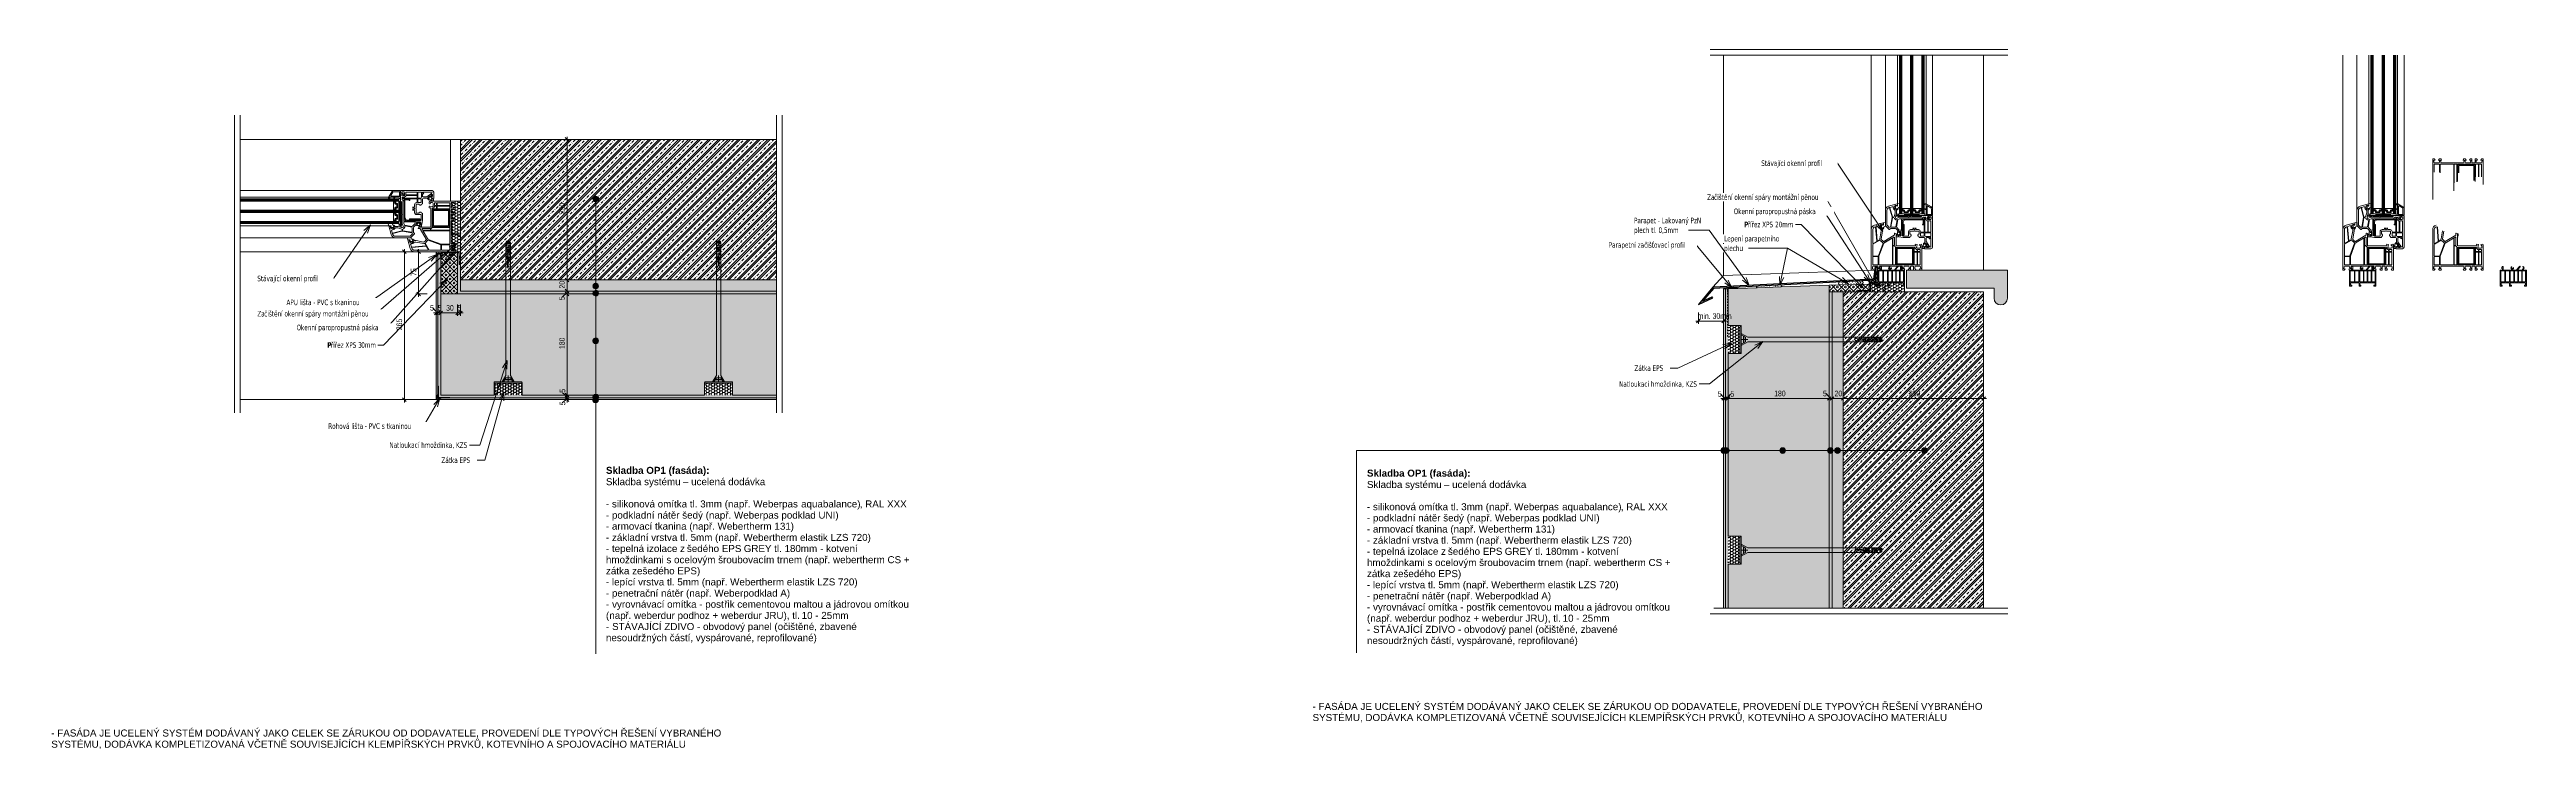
# Model space of a CAD drawing. Header units: millimetres. Extents: x 3821 to 11066, y 2483 to 4339.
# Drawn here: x 3821 to 8233, y 2565 to 3811 of the extents above; entities that cross this region are included whole.
import ezdxf

# ---------------------------------------------------------------- set-up
doc = ezdxf.new("R2010")
doc.units = ezdxf.units.MM
doc.linetypes.add('3_Čárkovaná 2_5mm', pattern=[5, 2.5, -2.5])
for name, color, linetype, lineweight in [('A-ANNO-DIMS', 211, 'Continuous', 9), ('A-ANNO-DIMS-5', 211, 'Continuous', 9), ('A-DETL', 90, 'Continuous', 18), ('A-DETL-GENF', 92, 'Continuous', 18), ('A-DETL-THIN', 151, 'Continuous', 18), ('G-ANNO-TEXT', 231, 'Continuous', 9)]:
    doc.layers.add(name, color=color, linetype=linetype, lineweight=lineweight)
doc.styles.add('Arial', font='arial.ttf', dxfattribs={"width": 0.7, "height": 10})
doc.styles.add('Arial_1', font='arial.ttf', dxfattribs={"height": 12.5})
doc.styles.add('Arial_B', font='arialbd.ttf', dxfattribs={"height": 12.5})
doc.styles.add('Tahoma', font='tahoma.ttf', dxfattribs={"width": 0.7, "height": 10})
doc.styles.add('Tahoma_B', font='tahomabd.ttf', dxfattribs={"width": 0.7, "height": 10})
doc.dimstyles.new('Vnitřní_-_průhledné', dxfattribs={"dimscale": 304.8, "dimtxt": 10.202594, "dimasz": 0.021325, "dimexe": 0.016404, "dimexo": 0.0625, "dimgap": 0.003281, "dimtad": 1, "dimdec": 0, "dimrnd": 5, "dimzin": 0, "dimdsep": 46, "dimtxsty": 'Arial', "dimblk1": 'OBLIQUE', "dimblk2": 'OBLIQUE', "dimsah": 1, "dimcen": 0.09, "dimdle": 0.016404, "dimazin": 0, "dimtfac": 1, "dimtdec": 4, "dimtix": 1, "dimtmove": 1, "dimatfit": 3, "dimfxl": 0.049213, "dimfxlon": 1, "dimtvp": 1, "dimtolj": 1, "dimtzin": 0, "dimarcsym": 2})
doc.dimstyles.new('Vnitřní_-_průhledné_1', dxfattribs={"dimscale": 304.8, "dimtxt": 10.202594, "dimasz": 0.021325, "dimexe": 0.016404, "dimexo": 0.0625, "dimgap": 0.003281, "dimtad": 1, "dimdec": 0, "dimrnd": 5, "dimzin": 0, "dimdsep": 46, "dimtxsty": 'Arial', "dimblk1": 'OBLIQUE', "dimblk2": 'OBLIQUE', "dimsah": 1, "dimcen": 0.09, "dimdle": 0.016404, "dimazin": 0, "dimtfac": 1, "dimtdec": 4, "dimtix": 1, "dimtmove": 0, "dimatfit": 3, "dimfxl": 0.049213, "dimfxlon": 1, "dimtvp": 1, "dimtolj": 1, "dimtzin": 0, "dimarcsym": 2})
pattern_1 = [(45, (0, 0), (-8.838835, 8.838835), []), (45, (3.75, 0), (-8.838835, 8.838835), []), (45, (10.7, 0), (-8.838835, 8.838835), [5, -2.5, 0.5, -2.5])]
pattern_2 = [(0, (0, 0), (5, 5), [0.5, -4.5]), (0, (2.5, 2.5), (5, 5), [0.5, -4.5])]
pattern_3 = [(0, (0, 0), (4.763, 2.75), [3.175, -6.35]), (120, (0, 0), (-4.7630699, 2.749879), [3.175, -6.35]), (60, (0, 0), (-6.99e-05, 5.499879), [0, -6.35, 3.175, 0])]
pattern_4 = [(0, (0, 0), (4.763, 2.75), [3.175, -6.35]), (120, (0, 0), (-4.7630699, 2.749879), [3.175, -6.35]), (60, (0, 0), (-0.0005699, 5.499013), [0, -6.35, 3.175, 0])]
pattern_5 = [(45, (3.592, 0), (-7.184205, 7.184205), []), (0, (15.04, 3.365), (7.184, 7.184), [1.27, -13.098]), (45, (16.31, 3.365), (-7.184205, 7.184205), [1.27, -8.89]), (90, (17.208, 4.263), (-7.184, 7.184), [1.27, -13.098]), (135, (17.208, 5.533), (-7.184205, -7.184205), [1.27, -8.89]), (0, (15.04, 6.431), (7.184, 7.184), [1.27, -13.098]), (45, (14.141, 5.533), (-7.184205, 7.184205), [1.27, -8.89]), (90, (14.141, 4.263), (-7.184, 7.184), [1.27, -13.098]), (135, (15.04, 3.365), (-7.184205, -7.184205), [1.27, -8.89]), (135, (13.389, 0), (-7.184205, -7.184205), [])]

msp = doc.modelspace()

# ---------------------------------------------------------------- texts
at = {"layer": 'G-ANNO-TEXT', "color": 1, "char_height": 10, "attachment_point": 1, "style": 'Tahoma_B', "bg_fill": 3, "box_fill_scale": 1.25, "bg_fill_color": 256, "bg_fill_true_color": 13158600, "bg_fill_transparency": 0}
for s, insert, width in [('Parapetní za', (6598.5, 3468.6), 76.601), ('Za', (4191.2, 3346.2), 14.871)]:
    msp.add_mtext(s, dxfattribs=dict(at, insert=insert, width=width))
at = {"layer": 'G-ANNO-TEXT', "color": 7, "char_height": 12.5, "width": 1449.852, "attachment_point": 1, "style": 'Arial_1', "bg_fill": 3, "box_fill_scale": 1.25, "bg_fill_color": 256, "bg_fill_true_color": 13158600, "bg_fill_transparency": 0}
for insert in [(6071, 2648.2), (3824.3, 2600.8)]:
    msp.add_mtext('- FASÁDA JE UCELENÝ SYSTÉM DODÁVANÝ JAKO CELEK SE ZÁRUKOU OD DODAVATELE, PROVEDENÍ DLE TYPOVÝCH ŘEŠENÍ VYBRANÉHO ', dxfattribs=dict(at, insert=insert))

# ---------------------------------------------------------------- blocks, each defined once
blk = doc.blocks.new('BP_HYDROIZOLACE NOVÁ 2 - Geotextilie 1_1-2100783-Okno _ Ostění')
at = {"layer": 'A-DETL-GENF'}
for points in [[(2.3, 2), (2, 2), (2, 0), (5, 0), (5, 2)], [(10, 0), (15, 0), (15, 2), (10, 2)], [(20, 0), (25, 0), (25, 2), (20, 2)]]:
    blk.add_hatch(color=256, dxfattribs=at).paths.add_polyline_path(points)
for p, q in [((5, 2), (2, 2)), ((2, 0), (5, 0)), ((5, 2), (10, 2)), ((5, 0), (5, 2)), ((5, 0), (10, 0)), ((15, 2), (10, 2)), ((10, 2), (10, 0)), ((15, 2), (20, 2)), ((15, 0), (15, 2)), ((15, 0), (20, 0)), ((25, 2), (20, 2)), ((20, 2), (20, 0)), ((20, 0), (25, 0)), ((25, 2), (30.9, 2)), ((25, 0), (25, 2)), ((25, 0), (30.9, 0)), ((10, 0), (15, 0))]:
    blk.add_line(p, q, dxfattribs=at)
blk = doc.blocks.new('BP_HYDROIZOLACE NOVÁ 2 - Geotextilie 1_1-2097918-Okno _ Ostění')
at = {"layer": 'A-DETL-GENF'}
for points in [[(0, 0), (5, 0), (5, 2), (0, 2)], [(10, 0), (15, 0), (15, 2), (10, 2)]]:
    blk.add_hatch(color=256, dxfattribs=at).paths.add_polyline_path(points)
for p, q in [((5, 2), (0, 2)), ((0, 2), (0, 0)), ((0, 0), (5, 0)), ((5, 2), (10, 2)), ((5, 0), (5, 2)), ((5, 0), (10, 0)), ((15, 2), (10, 2)), ((10, 2), (10, 0)), ((15, 2), (22.5, 2)), ((15, 0), (15, 2)), ((15, 0), (22.5, 0)), ((10, 0), (15, 0))]:
    blk.add_line(p, q, dxfattribs=at)
blk = doc.blocks.new('DIMBLOCK1-Okno _ Ostění')
at = {"layer": 'A-ANNO-DIMS-5'}
for p, q in [((4743, 3191.3), (4728, 3191.3)), ((4743, 3188.3), (4728, 3188.3)), ((4735, 3183.3), (4743, 3189.8)), ((4735, 3183.3), (4735, 3183.3)), ((4743, 3183.3), (4743, 3191.3)), ((4743, 3191.3), (4748, 3191.3)), ((4743, 3188.3), (4748, 3188.3))]:
    blk.add_line(p, q, dxfattribs=at)
at = {"layer": 'A-ANNO-DIMS-5', "lineweight": 18}
for p, q in [((4743, 3191.3), (4739.8, 3194.6)), ((4743, 3188.3), (4739.8, 3191.6)), ((4743, 3191.3), (4746.3, 3188.1)), ((4743, 3188.3), (4746.3, 3185.1))]:
    blk.add_line(p, q, dxfattribs=at)
at = {"layer": 'A-ANNO-DIMS-5', "color": 0, "insert": (4729.9, 3178), "char_height": 10, "width": 6.404, "attachment_point": 1, "rotation": 90, "line_spacing_factor": 0.941778, "style": 'Arial'}
blk.add_mtext('\\fArial|b0|i0|c238|p34|;\\W.7;5', dxfattribs=at)
blk = doc.blocks.new('_Oblique')
at = {"color": 0, "linetype": 'ByBlock', "lineweight": -2}
blk.add_line((-0.5, -0.5), (0.5, 0.5), dxfattribs=at)
blk = doc.blocks.new('DIMBLOCK2-Okno _ Ostění')
at = {"layer": 'A-ANNO-DIMS-5'}
for p, q in [((4743, 3196.3), (4728, 3196.3)), ((4743, 3191.3), (4728, 3191.3)), ((4735, 3200.4), (4743, 3193.8)), ((4735, 3200.4), (4735, 3200.4)), ((4743, 3191.3), (4743, 3196.3)), ((4743, 3196.3), (4748, 3196.3)), ((4743, 3191.3), (4748, 3191.3))]:
    blk.add_line(p, q, dxfattribs=at)
at = {"layer": 'A-ANNO-DIMS-5', "lineweight": 18}
for p, q in [((4743, 3196.3), (4739.8, 3199.6)), ((4743, 3191.3), (4739.8, 3194.6)), ((4743, 3196.3), (4746.3, 3193.1)), ((4743, 3191.3), (4746.3, 3188.1))]:
    blk.add_line(p, q, dxfattribs=at)
at = {"layer": 'A-ANNO-DIMS-5', "color": 0, "insert": (4729.9, 3200.4), "char_height": 10, "width": 6.404, "attachment_point": 1, "rotation": 90, "line_spacing_factor": 0.941778, "style": 'Arial'}
blk.add_mtext('\\fArial|b0|i0|c238|p34|;\\W.7;5', dxfattribs=at)
blk = doc.blocks.new('DIMBLOCK3-Okno _ Ostění')
at = {"layer": 'A-ANNO-DIMS-5'}
for p, q in [((4743, 3376.3), (4728, 3376.3)), ((4743, 3196.3), (4743, 3376.3)), ((4743, 3376.3), (4748, 3376.3)), ((4743, 3196.3), (4728, 3196.3)), ((4743, 3196.3), (4748, 3196.3))]:
    blk.add_line(p, q, dxfattribs=at)
at = {"layer": 'A-ANNO-DIMS-5', "lineweight": 18}
for p, q in [((4743, 3376.3), (4739.8, 3379.6)), ((4743, 3376.3), (4746.3, 3373.1)), ((4743, 3196.3), (4739.8, 3199.6)), ((4743, 3196.3), (4746.3, 3193.1))]:
    blk.add_line(p, q, dxfattribs=at)
at = {"layer": 'A-ANNO-DIMS-5', "color": 0, "insert": (4729, 3278.3), "char_height": 10, "width": 19.212, "attachment_point": 1, "rotation": 90, "line_spacing_factor": 0.941778, "style": 'Arial'}
blk.add_mtext('180', dxfattribs=at)
blk = doc.blocks.new('DIMBLOCK4-Okno _ Ostění')
at = {"layer": 'A-ANNO-DIMS-5'}
for p, q in [((4743, 3381.3), (4728, 3381.3)), ((4743, 3376.3), (4728, 3376.3)), ((4734.2, 3370.6), (4743, 3378.8)), ((4734.2, 3370.6), (4734.2, 3370.6)), ((4743, 3376.3), (4743, 3381.3)), ((4743, 3381.3), (4748, 3381.3)), ((4743, 3376.3), (4748, 3376.3))]:
    blk.add_line(p, q, dxfattribs=at)
at = {"layer": 'A-ANNO-DIMS-5', "lineweight": 18}
for p, q in [((4743, 3381.3), (4739.8, 3384.6)), ((4743, 3376.3), (4739.8, 3379.6)), ((4743, 3381.3), (4746.3, 3378.1)), ((4743, 3376.3), (4746.3, 3373.1))]:
    blk.add_line(p, q, dxfattribs=at)
at = {"layer": 'A-ANNO-DIMS-5', "color": 0, "insert": (4729, 3365.3), "char_height": 10, "width": 6.404, "attachment_point": 1, "rotation": 90, "line_spacing_factor": 0.941778, "style": 'Arial'}
blk.add_mtext('\\fArial|b0|i0|c238|p34|;\\W.7;5', dxfattribs=at)
blk = doc.blocks.new('DIMBLOCK5-Okno _ Ostění')
at = {"layer": 'A-ANNO-DIMS-5'}
for p, q in [((4743, 3401.3), (4728, 3401.3)), ((4743, 3381.3), (4743, 3401.3)), ((4743, 3401.3), (4748, 3401.3)), ((4743, 3381.3), (4728, 3381.3)), ((4743, 3381.3), (4748, 3381.3))]:
    blk.add_line(p, q, dxfattribs=at)
at = {"layer": 'A-ANNO-DIMS-5', "lineweight": 18}
for p, q in [((4743, 3401.3), (4739.8, 3404.6)), ((4743, 3401.3), (4746.3, 3398.1)), ((4743, 3381.3), (4739.8, 3384.6)), ((4743, 3381.3), (4746.3, 3378.1))]:
    blk.add_line(p, q, dxfattribs=at)
at = {"layer": 'A-ANNO-DIMS-5', "color": 0, "insert": (4729, 3386), "char_height": 10, "width": 12.808, "attachment_point": 1, "rotation": 90, "line_spacing_factor": 0.941778, "style": 'Arial'}
blk.add_mtext('20', dxfattribs=at)
blk = doc.blocks.new('DIMBLOCK6-Okno _ Ostění')
at = {"layer": 'A-ANNO-DIMS-5'}
for p, q in [((4743, 3651.3), (4728, 3651.3)), ((4743, 3401.3), (4743, 3656.3)), ((4743, 3651.3), (4748, 3651.3)), ((4743, 3401.3), (4728, 3401.3)), ((4743, 3401.3), (4748, 3401.3))]:
    blk.add_line(p, q, dxfattribs=at)
at = {"layer": 'A-ANNO-DIMS-5', "lineweight": 18}
for p, q in [((4743, 3651.3), (4739.8, 3654.6)), ((4743, 3651.3), (4746.3, 3648.1)), ((4743, 3401.3), (4739.8, 3404.6)), ((4743, 3401.3), (4746.3, 3398.1))]:
    blk.add_line(p, q, dxfattribs=at)
at = {"layer": 'A-ANNO-DIMS-5', "color": 0, "insert": (4729, 3518.3), "char_height": 10, "width": 19.212, "attachment_point": 1, "rotation": 90, "line_spacing_factor": 0.941778, "style": 'Arial'}
blk.add_mtext('250', dxfattribs=at)
blk = doc.blocks.new('DIMBLOCK14-Okno _ Ostění')
at = {"layer": 'A-ANNO-DIMS-5'}
for p, q in [((4453.2, 3451.3), (4448.2, 3451.3)), ((4453.2, 3456.3), (4453.2, 3183.3)), ((4453.2, 3451.3), (4468.2, 3451.3)), ((4453.2, 3188.3), (4448.2, 3188.3)), ((4453.2, 3188.3), (4468.2, 3188.3))]:
    blk.add_line(p, q, dxfattribs=at)
at = {"layer": 'A-ANNO-DIMS-5', "lineweight": 18}
for p, q in [((4453.2, 3451.3), (4450, 3454.6)), ((4453.2, 3451.3), (4456.5, 3448.1)), ((4453.2, 3188.3), (4450, 3191.6)), ((4453.2, 3188.3), (4456.5, 3185.1))]:
    blk.add_line(p, q, dxfattribs=at)
at = {"layer": 'A-ANNO-DIMS-5', "color": 0, "insert": (4439.2, 3311.8), "char_height": 10, "width": 19.212, "attachment_point": 1, "rotation": 90, "line_spacing_factor": 0.941778, "style": 'Arial'}
blk.add_mtext('265', dxfattribs=at)
blk = doc.blocks.new('DIMBLOCK15-Okno _ Ostění')
at = {"layer": 'A-ANNO-DIMS-5'}
for p, q in [((4478.6, 3451.3), (4463.6, 3451.3)), ((4478.6, 3371.3), (4478.6, 3456.3)), ((4478.6, 3451.3), (4483.6, 3451.3)), ((4478.6, 3376.3), (4473.6, 3376.3)), ((4478.6, 3376.3), (4493.6, 3376.3))]:
    blk.add_line(p, q, dxfattribs=at)
at = {"layer": 'A-ANNO-DIMS-5', "lineweight": 18}
for p, q in [((4478.6, 3451.3), (4475.4, 3454.6)), ((4478.6, 3451.3), (4481.9, 3448.1)), ((4478.6, 3376.3), (4475.4, 3379.6)), ((4478.6, 3376.3), (4481.9, 3373.1))]:
    blk.add_line(p, q, dxfattribs=at)
at = {"layer": 'A-ANNO-DIMS-5', "color": 0, "insert": (4464.6, 3408.5), "char_height": 10, "width": 12.808, "attachment_point": 1, "rotation": 90, "line_spacing_factor": 0.941778, "style": 'Arial'}
blk.add_mtext('75', dxfattribs=at)
blk = doc.blocks.new('DIMBLOCK16-Okno _ Ostění')
at = {"layer": 'A-ANNO-DIMS-5'}
for p, q in [((4510, 3342.5), (4510, 3357.5)), ((4513, 3342.5), (4513, 3357.5)), ((4504.2, 3351.3), (4511.5, 3342.5)), ((4504.2, 3351.3), (4504.2, 3351.3)), ((4505, 3342.5), (4513, 3342.5)), ((4510, 3342.5), (4510, 3337.5)), ((4513, 3342.5), (4513, 3337.5))]:
    blk.add_line(p, q, dxfattribs=at)
at = {"layer": 'A-ANNO-DIMS-5', "lineweight": 18}
for p, q in [((4510, 3342.5), (4506.7, 3339.2)), ((4513, 3342.5), (4509.7, 3339.2)), ((4510, 3342.5), (4513.2, 3345.7)), ((4513, 3342.5), (4516.2, 3345.7))]:
    blk.add_line(p, q, dxfattribs=at)
at = {"layer": 'A-ANNO-DIMS-5', "color": 0, "insert": (4498.9, 3356.5), "char_height": 10, "width": 6.404, "attachment_point": 1, "line_spacing_factor": 0.941778, "style": 'Arial'}
blk.add_mtext('\\fArial|b0|i0|c238|p34|;\\W.7;5', dxfattribs=at)
blk = doc.blocks.new('DIMBLOCK17-Okno _ Ostění')
at = {"layer": 'A-ANNO-DIMS-5'}
for p, q in [((4513, 3342.5), (4513, 3357.5)), ((4518, 3342.5), (4518, 3357.5)), ((4513, 3342.5), (4518, 3342.5)), ((4513, 3342.5), (4513, 3337.5)), ((4518, 3342.5), (4518, 3337.5))]:
    blk.add_line(p, q, dxfattribs=at)
at = {"layer": 'A-ANNO-DIMS-5', "lineweight": 18}
for p, q in [((4513, 3342.5), (4509.7, 3339.2)), ((4513, 3342.5), (4516.2, 3345.7)), ((4518, 3342.5), (4514.7, 3339.2)), ((4518, 3342.5), (4521.2, 3345.7))]:
    blk.add_line(p, q, dxfattribs=at)
at = {"layer": 'A-ANNO-DIMS-5', "color": 0, "insert": (4512.8, 3356.5), "char_height": 10, "width": 6.404, "attachment_point": 1, "line_spacing_factor": 0.941778, "style": 'Arial'}
blk.add_mtext('\\fArial|b0|i0|c238|p34|;\\W.7;5', dxfattribs=at)
blk = doc.blocks.new('DIMBLOCK18-Okno _ Ostění')
at = {"layer": 'A-ANNO-DIMS-5'}
for p, q in [((4518, 3342.5), (4518, 3357.5)), ((4548, 3342.5), (4548, 3357.5)), ((4518, 3342.5), (4548, 3342.5)), ((4518, 3342.5), (4518, 3337.5)), ((4548, 3342.5), (4548, 3337.5))]:
    blk.add_line(p, q, dxfattribs=at)
at = {"layer": 'A-ANNO-DIMS-5', "lineweight": 18}
for p, q in [((4518, 3342.5), (4514.7, 3339.2)), ((4518, 3342.5), (4521.2, 3345.7)), ((4548, 3342.5), (4544.7, 3339.2)), ((4548, 3342.5), (4551.2, 3345.7))]:
    blk.add_line(p, q, dxfattribs=at)
at = {"layer": 'A-ANNO-DIMS-5', "color": 0, "insert": (4527.6, 3356.5), "char_height": 10, "width": 12.808, "attachment_point": 1, "line_spacing_factor": 0.941778, "style": 'Arial'}
blk.add_mtext('30', dxfattribs=at)
blk = doc.blocks.new('DIMBLOCK19-Okno _ Ostění')
at = {"layer": 'A-ANNO-DIMS-5'}
for p, q in [((4548, 3342.5), (4548, 3357.5)), ((4553, 3342.5), (4553, 3357.5)), ((4548, 3342.5), (4558, 3342.5)), ((4548, 3342.5), (4548, 3337.5)), ((4553, 3342.5), (4553, 3337.5))]:
    blk.add_line(p, q, dxfattribs=at)
at = {"layer": 'A-ANNO-DIMS-5', "lineweight": 18}
for p, q in [((4548, 3342.5), (4544.7, 3339.2)), ((4548, 3342.5), (4551.2, 3345.7)), ((4553, 3342.5), (4549.7, 3339.2)), ((4553, 3342.5), (4556.2, 3345.7))]:
    blk.add_line(p, q, dxfattribs=at)
at = {"layer": 'A-ANNO-DIMS-5', "color": 0, "insert": (4547.8, 3356.5), "char_height": 10, "width": 6.404, "attachment_point": 1, "line_spacing_factor": 0.941778, "style": 'Arial'}
blk.add_mtext('\\fArial|b0|i0|c238|p34|;\\W.7;5', dxfattribs=at)
blk = doc.blocks.new('BP_HYDROIZOLACE NOVÁ 2 - Geotextilie 1_1-1452064-Okno _ Ostění')
at = {"layer": 'A-DETL-GENF'}
for points in [[(0, 0), (5, 0), (5, 2), (1.3, 2), (1.8, 0.8)], [(10, 2), (10, 0), (15, 0), (15, 2)]]:
    blk.add_hatch(color=256, dxfattribs=at).paths.add_polyline_path(points)
for p, q in [((0, 0), (5, 0)), ((5, 2), (1.3, 2)), ((5, 2), (10, 2)), ((5, 0), (5, 2)), ((5, 0), (10, 0)), ((15, 2), (10, 2)), ((10, 2), (10, 0)), ((15, 2), (23.1, 2)), ((15, 0), (15, 2)), ((15, 0), (23.1, 0)), ((10, 0), (15, 0))]:
    blk.add_line(p, q, dxfattribs=at)
blk = doc.blocks.new('BP_HYDROIZOLACE NOVÁ 2 - Geotextilie 1_1-1453589-Okno _ Ostění')
at = {"layer": 'A-DETL-GENF'}
blk.add_hatch(color=256, dxfattribs=at).paths.add_polyline_path([(1.1, 0), (5, 0), (5, 2), (0, 2), (0, 1.8), (1.5, 1.1)])
for p, q in [((5, 2), (0, 2)), ((0, 2), (0, 1.8)), ((1.1, 0), (5, 0)), ((5, 2), (14.6, 2)), ((5, 0), (5, 2)), ((5, 0), (14.6, 0))]:
    blk.add_line(p, q, dxfattribs=at)
blk = doc.blocks.new('BP_HYDROIZOLACE NOVÁ 2 - Geotextilie 1_1-1450786-Okno _ Ostění')
at = {"layer": 'A-DETL-GENF'}
for points in [[(0, 0), (5, 0), (5, 2), (0, 2)], [(10, 0), (15, 0), (15, 2), (10, 2)]]:
    blk.add_hatch(color=256, dxfattribs=at).paths.add_polyline_path(points)
for p, q in [((5, 2), (0, 2)), ((0, 2), (0, 0)), ((0, 0), (5, 0)), ((5, 2), (10, 2)), ((5, 0), (5, 2)), ((5, 0), (10, 0)), ((15, 2), (10, 2)), ((10, 2), (10, 0)), ((15, 2), (18.9, 2)), ((15, 0), (15, 2)), ((15, 0), (18.9, 0)), ((10, 0), (15, 0))]:
    blk.add_line(p, q, dxfattribs=at)
blk = doc.blocks.new('BP_HYDROIZOLACE NOVÁ 2 - Geotextilie 1_1-1453975-Okno _ Ostění')
at = {"layer": 'A-DETL-GENF'}
for points in [[(0, 0), (5, 0), (5, 2), (0, 2)], [(10, 0), (15, 0), (15, 2), (10, 2)]]:
    blk.add_hatch(color=256, dxfattribs=at).paths.add_polyline_path(points)
for p, q in [((5, 2), (0, 2)), ((0, 2), (0, 0)), ((0, 0), (5, 0)), ((5, 2), (10, 2)), ((5, 0), (5, 2)), ((5, 0), (10, 0)), ((15, 2), (10, 2)), ((10, 2), (10, 0)), ((15, 2), (16.4, 2)), ((15, 0), (15, 2)), ((15, 0), (16.4, 0)), ((10, 0), (15, 0))]:
    blk.add_line(p, q, dxfattribs=at)
blk = doc.blocks.new('DIMBLOCK7-Okno _ Ostění')
at = {"layer": 'A-ANNO-DIMS-5'}
for p, q in [((6798.2, 3198.1), (6804.8, 3190.1)), ((6798.2, 3198.1), (6798.2, 3198.1)), ((6798.3, 3190.1), (6806.3, 3190.1)), ((6803.3, 3190.1), (6803.3, 3205.1)), ((6803.3, 3190.1), (6803.3, 3185.1)), ((6806.3, 3190.1), (6806.3, 3205.1)), ((6806.3, 3190.1), (6806.3, 3185.1))]:
    blk.add_line(p, q, dxfattribs=at)
at = {"layer": 'A-ANNO-DIMS-5', "lineweight": 18}
for p, q in [((6803.3, 3190.1), (6800, 3186.9)), ((6806.3, 3190.1), (6803, 3186.9)), ((6803.3, 3190.1), (6806.5, 3193.4)), ((6806.3, 3190.1), (6809.5, 3193.4))]:
    blk.add_line(p, q, dxfattribs=at)
at = {"layer": 'A-ANNO-DIMS-5', "color": 0, "insert": (6792.9, 3203.2), "char_height": 10, "width": 6.404, "attachment_point": 1, "line_spacing_factor": 0.941778, "style": 'Arial'}
blk.add_mtext('\\fArial|b0|i0|c238|p34|;\\W.7;5', dxfattribs=at)
blk = doc.blocks.new('DIMBLOCK8-Okno _ Ostění')
at = {"layer": 'A-ANNO-DIMS-5', "lineweight": 18}
for p, q in [((6806.3, 3190.1), (6803, 3186.9)), ((6806.3, 3190.1), (6809.5, 3193.4)), ((6811.3, 3190.1), (6808, 3186.9)), ((6811.3, 3190.1), (6814.5, 3193.4))]:
    blk.add_line(p, q, dxfattribs=at)
at = {"layer": 'A-ANNO-DIMS-5'}
for p, q in [((6806.3, 3190.1), (6806.3, 3205.1)), ((6806.3, 3190.1), (6811.3, 3190.1)), ((6806.3, 3190.1), (6806.3, 3185.1)), ((6815.3, 3198.1), (6808.8, 3190.1)), ((6811.3, 3190.1), (6811.3, 3205.1)), ((6811.3, 3190.1), (6811.3, 3185.1)), ((6815.3, 3198.1), (6815.3, 3198.1))]:
    blk.add_line(p, q, dxfattribs=at)
at = {"layer": 'A-ANNO-DIMS-5', "color": 0, "insert": (6815.3, 3203.2), "char_height": 10, "width": 6.404, "attachment_point": 1, "line_spacing_factor": 0.941778, "style": 'Arial'}
blk.add_mtext('\\fArial|b0|i0|c238|p34|;\\W.7;5', dxfattribs=at)
blk = doc.blocks.new('DIMBLOCK9-Okno _ Ostění')
at = {"layer": 'A-ANNO-DIMS-5', "lineweight": 18}
for p, q in [((6811.3, 3190.1), (6808, 3186.9)), ((6811.3, 3190.1), (6814.5, 3193.4)), ((6991.3, 3190.1), (6988, 3186.9)), ((6991.3, 3190.1), (6994.5, 3193.4))]:
    blk.add_line(p, q, dxfattribs=at)
at = {"layer": 'A-ANNO-DIMS-5'}
for p, q in [((6811.3, 3190.1), (6811.3, 3205.1)), ((6811.3, 3190.1), (6991.3, 3190.1)), ((6811.3, 3190.1), (6811.3, 3185.1)), ((6991.3, 3190.1), (6991.3, 3205.1)), ((6991.3, 3190.1), (6991.3, 3185.1))]:
    blk.add_line(p, q, dxfattribs=at)
at = {"layer": 'A-ANNO-DIMS-5', "color": 0, "insert": (6893.3, 3204.1), "char_height": 10, "width": 19.212, "attachment_point": 1, "line_spacing_factor": 0.941778, "style": 'Arial'}
blk.add_mtext('180', dxfattribs=at)
blk = doc.blocks.new('DIMBLOCK10-Okno _ Ostění')
at = {"layer": 'A-ANNO-DIMS-5'}
for p, q in [((6985.6, 3199), (6993.8, 3190.1)), ((6985.6, 3199), (6985.6, 3199)), ((6991.3, 3190.1), (6991.3, 3205.1)), ((6991.3, 3190.1), (6996.3, 3190.1)), ((6991.3, 3190.1), (6991.3, 3185.1)), ((6996.3, 3190.1), (6996.3, 3205.1)), ((6996.3, 3190.1), (6996.3, 3185.1))]:
    blk.add_line(p, q, dxfattribs=at)
at = {"layer": 'A-ANNO-DIMS-5', "lineweight": 18}
for p, q in [((6991.3, 3190.1), (6988, 3186.9)), ((6991.3, 3190.1), (6994.5, 3193.4)), ((6996.3, 3190.1), (6993, 3186.9)), ((6996.3, 3190.1), (6999.5, 3193.4))]:
    blk.add_line(p, q, dxfattribs=at)
at = {"layer": 'A-ANNO-DIMS-5', "color": 0, "insert": (6980.2, 3204.1), "char_height": 10, "width": 6.404, "attachment_point": 1, "line_spacing_factor": 0.941778, "style": 'Arial'}
blk.add_mtext('\\fArial|b0|i0|c238|p34|;\\W.7;5', dxfattribs=at)
blk = doc.blocks.new('DIMBLOCK11-Okno _ Ostění')
at = {"layer": 'A-ANNO-DIMS-5', "lineweight": 18}
for p, q in [((6996.3, 3190.1), (6993, 3186.9)), ((6996.3, 3190.1), (6999.5, 3193.4)), ((7016.3, 3190.1), (7013, 3186.9)), ((7016.3, 3190.1), (7019.5, 3193.4))]:
    blk.add_line(p, q, dxfattribs=at)
at = {"layer": 'A-ANNO-DIMS-5'}
for p, q in [((6996.3, 3190.1), (6996.3, 3205.1)), ((6996.3, 3190.1), (7016.3, 3190.1)), ((6996.3, 3190.1), (6996.3, 3185.1)), ((7016.3, 3190.1), (7016.3, 3205.1)), ((7016.3, 3190.1), (7016.3, 3185.1))]:
    blk.add_line(p, q, dxfattribs=at)
at = {"layer": 'A-ANNO-DIMS-5', "color": 0, "insert": (7000.9, 3204.1), "char_height": 10, "width": 12.808, "attachment_point": 1, "line_spacing_factor": 0.941778, "style": 'Arial'}
blk.add_mtext('20', dxfattribs=at)
blk = doc.blocks.new('DIMBLOCK12-Okno _ Ostění')
at = {"layer": 'A-ANNO-DIMS-5', "lineweight": 18}
for p, q in [((7016.3, 3190.1), (7013, 3186.9)), ((7016.3, 3190.1), (7019.5, 3193.4)), ((7266.3, 3190.1), (7263, 3186.9)), ((7266.3, 3190.1), (7269.5, 3193.4))]:
    blk.add_line(p, q, dxfattribs=at)
at = {"layer": 'A-ANNO-DIMS-5'}
for p, q in [((7016.3, 3190.1), (7016.3, 3205.1)), ((7016.3, 3190.1), (7271.3, 3190.1)), ((7016.3, 3190.1), (7016.3, 3185.1)), ((7266.3, 3190.1), (7266.3, 3205.1)), ((7266.3, 3190.1), (7266.3, 3185.1))]:
    blk.add_line(p, q, dxfattribs=at)
at = {"layer": 'A-ANNO-DIMS-5', "color": 0, "insert": (7133.3, 3204.1), "char_height": 10, "width": 19.212, "attachment_point": 1, "line_spacing_factor": 0.941778, "style": 'Arial'}
blk.add_mtext('250', dxfattribs=at)
blk = doc.blocks.new('DIMBLOCK13-Okno _ Ostění')
at = {"layer": 'A-ANNO-DIMS-5'}
for p, q in [((6753.5, 3328), (6808.3, 3328)), ((6758.5, 3328), (6758.5, 3343)), ((6758.5, 3328), (6758.5, 3323)), ((6803.3, 3328), (6803.3, 3343)), ((6803.3, 3328), (6803.3, 3323))]:
    blk.add_line(p, q, dxfattribs=at)
at = {"layer": 'A-ANNO-DIMS-5', "lineweight": 18}
for p, q in [((6758.5, 3328), (6755.2, 3324.8)), ((6758.5, 3328), (6761.7, 3331.3)), ((6803.3, 3328), (6800, 3324.8)), ((6803.3, 3328), (6806.5, 3331.3))]:
    blk.add_line(p, q, dxfattribs=at)
at = {"layer": 'A-ANNO-DIMS-5', "color": 0, "insert": (6757.1, 3342), "char_height": 10, "width": 57.072, "attachment_point": 1, "line_spacing_factor": 0.941778, "style": 'Arial'}
blk.add_mtext('min. 30mm', dxfattribs=at)

# ---------------------------------------------------------------- dimensions: what is measured, and where the dimension line sits
at = {"layer": 'A-ANNO-DIMS'}
for base, p1, p2, override, picture, middle in [((4743, 3651.3), (4728, 3401.3), (4728, 3651.3), {"dimpost": '<>', "dimfxl": 250}, 'DIMBLOCK6-Okno _ Ostění', (4736.9, 3526.3)), ((4478.6, 3451.3), (4493.6, 3376.3), (4463.6, 3451.3), {"dimpost": '<>', "dimfxl": 80.777472}, 'DIMBLOCK15-Okno _ Ostění', (4472.5, 3413.8)), ((4743, 3401.3), (4728, 3381.3), (4728, 3401.3), {"dimpost": '<>', "dimfxl": 20}, 'DIMBLOCK5-Okno _ Ostění', (4736.9, 3391.3)), ((4743, 3376.3), (4728, 3196.3), (4728, 3376.3), {"dimpost": '<>', "dimfxl": 180}, 'DIMBLOCK3-Okno _ Ostění', (4736.9, 3286.3))]:
    dim = msp.add_linear_dim(base=base, p1=p1, p2=p2, angle=90, dimstyle='Vnitřní_-_průhledné_1', override=override, dxfattribs=at)
    dim.commit()
    dim.dimension.update_dxf_attribs({"geometry": picture, "text_midpoint": middle})
for base, p1, p2, override, picture, middle in [((4513, 3342.5), (4510, 3357.5), (4513, 3357.5), {"dimpost": '<>', "dimfxl": 3}, 'DIMBLOCK16-Okno _ Ostění', (4502.1, 3349.8)), ((6806.3, 3190.1), (6803.3, 3205.1), (6806.3, 3205.1), {"dimpost": '<>', "dimfxl": 3}, 'DIMBLOCK7-Okno _ Ostění', (6796.1, 3196.6)), ((6811.3, 3190.1), (6806.3, 3205.1), (6811.3, 3205.1), {"dimpost": '<>', "dimfxl": 5}, 'DIMBLOCK8-Okno _ Ostění', (6818.6, 3196.6)), ((6996.3, 3190.1), (6991.3, 3205.1), (6996.3, 3205.1), {"dimpost": '<>', "dimfxl": 5}, 'DIMBLOCK10-Okno _ Ostění', (6983.4, 3197.5))]:
    dim = msp.add_linear_dim(base=base, p1=p1, p2=p2, dimstyle='Vnitřní_-_průhledné', override=override, dxfattribs=at)
    dim.commit()
    dim.dimension.update_dxf_attribs({"geometry": picture, "text_midpoint": middle, "dimtype": 160})
for base, p1, p2, override, picture, middle in [((4518, 3342.5), (4513, 3357.5), (4518, 3357.5), {"dimpost": '<>', "dimfxl": 5}, 'DIMBLOCK17-Okno _ Ostění', (4515.5, 3348.6)), ((4548, 3342.5), (4518, 3357.5), (4548, 3357.5), {"dimpost": '<>', "dimfxl": 30}, 'DIMBLOCK18-Okno _ Ostění', (4533, 3348.6)), ((4553, 3342.5), (4548, 3357.5), (4553, 3357.5), {"dimpost": '<>', "dimfxl": 5}, 'DIMBLOCK19-Okno _ Ostění', (4550.5, 3348.6)), ((6991.3, 3190.1), (6811.3, 3205.1), (6991.3, 3205.1), {"dimpost": '<>', "dimfxl": 180}, 'DIMBLOCK9-Okno _ Ostění', (6901.3, 3196.3)), ((7016.3, 3190.1), (6996.3, 3205.1), (7016.3, 3205.1), {"dimpost": '<>', "dimfxl": 20}, 'DIMBLOCK11-Okno _ Ostění', (7006.3, 3196.3)), ((7266.3, 3190.1), (7016.3, 3205.1), (7266.3, 3205.1), {"dimpost": '<>', "dimfxl": 250}, 'DIMBLOCK12-Okno _ Ostění', (7141.3, 3196.3))]:
    dim = msp.add_linear_dim(base=base, p1=p1, p2=p2, dimstyle='Vnitřní_-_průhledné_1', override=override, dxfattribs=at)
    dim.commit()
    dim.dimension.update_dxf_attribs({"geometry": picture, "text_midpoint": middle})
for base, p1, p2, override, picture, middle in [((4743, 3381.3), (4728, 3376.3), (4728, 3381.3), {"dimpost": '<>', "dimfxl": 5}, 'DIMBLOCK4-Okno _ Ostění', (4735.7, 3368.5)), ((4743, 3196.3), (4728, 3191.3), (4728, 3196.3), {"dimpost": '<>', "dimfxl": 5}, 'DIMBLOCK2-Okno _ Ostění', (4736.6, 3203.6)), ((4743, 3191.3), (4728, 3188.3), (4728, 3191.3), {"dimpost": '<>', "dimfxl": 3}, 'DIMBLOCK1-Okno _ Ostění', (4736.6, 3181.2))]:
    dim = msp.add_linear_dim(base=base, p1=p1, p2=p2, angle=90, dimstyle='Vnitřní_-_průhledné', override=override, dxfattribs=at)
    dim.commit()
    dim.dimension.update_dxf_attribs({"geometry": picture, "text_midpoint": middle, "dimtype": 160, "text_rotation": 90})
dim = msp.add_linear_dim(base=(6803.3, 3328), p1=(6758.5, 3343), p2=(6803.3, 3343), text='min. 30mm', dimstyle='Vnitřní_-_průhledné_1', override={"dimpost": '<>', "dimfxl": 44.783567}, dxfattribs=at)
dim.commit()
dim.dimension.update_dxf_attribs({"geometry": 'DIMBLOCK13-Okno _ Ostění', "text_midpoint": (6780.9, 3334.1)})

# ---------------------------------------------------------------- hatches: boundary and pattern name
at = {"layer": 'A-DETL-GENF'}
h = msp.add_hatch(dxfattribs=at)
h.set_pattern_fill('FP_1', style=0, pattern_type=2)
h.set_pattern_definition(pattern_1)
h.paths.add_polyline_path([(5116.2, 3401.3), (5116.2, 3651.3), (4553, 3651.3), (4553, 3401.3), (4992.5, 3401.3)])
h.paths.add_polyline_path([(4794.2, 3540.4), (4792.9, 3540.6), (4791.7, 3541.1), (4790.6, 3541.9), (4789.8, 3542.9), (4789.3, 3544.1), (4789.2, 3545.4), (4789.3, 3546.7), (4789.8, 3547.9), (4790.6, 3548.9), (4791.7, 3549.7), (4792.9, 3550.2), (4794.2, 3550.4), (4795.5, 3550.2), (4796.7, 3549.7), (4797.7, 3548.9), (4798.5, 3547.9), (4799, 3546.7), (4799.2, 3545.4), (4799, 3544.1), (4798.5, 3542.9), (4797.7, 3541.9), (4796.7, 3541.1), (4795.4, 3540.6)])
h = msp.add_hatch(dxfattribs=at)
h.set_pattern_fill('FP_4', style=0, pattern_type=2)
h.set_pattern_definition(pattern_4)
h.paths.add_polyline_path([(4550.8, 3480.6), (4551.8, 3481.1), (4553, 3482.2), (4553, 3541.3), (4543.5, 3541.3), (4543.5, 3538.6), (4542, 3537.1), (4541, 3538.1), (4542.2, 3539.4), (4536.8, 3538.9), (4536.8, 3529.1), (4541.4, 3528.7), (4541, 3529.9), (4542, 3530.9), (4543.5, 3529.4), (4543.4, 3527.1), (4543.3, 3526.9), (4543.1, 3526.7), (4543, 3526.7), (4537.3, 3526.7), (4536.9, 3526.6), (4536.8, 3526.3), (4536.8, 3526.2), (4536.8, 3521.8), (4536.9, 3521.5), (4537.3, 3521.3), (4543.1, 3521.3), (4543.3, 3521.2), (4543.4, 3520.9), (4543.5, 3520.8), (4543.5, 3518.6), (4542, 3517.1), (4541, 3518.1), (4541.4, 3519.3), (4536.8, 3518.9), (4536.8, 3509.4), (4541.1, 3509), (4541, 3510.4), (4541.9, 3510.9), (4543.5, 3509.4), (4543.5, 3506.9), (4542, 3505.4), (4541, 3505.9), (4541.2, 3507.3), (4537, 3506.9), (4537, 3481.5), (4541.5, 3481.5), (4541.5, 3483.5), (4547.2, 3483.5), (4548.5, 3482.2), (4550.6, 3480.7)])
for color, points in [(7, [(4794.2, 3540.4), (4795.4, 3540.6), (4796.7, 3541.1), (4797.7, 3541.9), (4798.5, 3542.9), (4799, 3544.1), (4799.2, 3545.4), (4799, 3546.7), (4798.5, 3547.9), (4797.7, 3548.9), (4796.7, 3549.7), (4795.5, 3550.2), (4794.2, 3550.4), (4792.9, 3550.2), (4791.7, 3549.7), (4790.6, 3548.9), (4789.8, 3547.9), (4789.3, 3546.7), (4789.2, 3545.4), (4789.3, 3544.1), (4789.8, 3542.9), (4790.6, 3541.9), (4791.7, 3541.1), (4792.9, 3540.6)]), (9, [(7296.9, 3356.8), (7300, 3357.2), (7302.9, 3358.4), (7305.3, 3360.3), (7307.2, 3362.8), (7308.4, 3365.7), (7308.8, 3368.8), (7308.8, 3418.8), (7128.8, 3418.8), (7128.8, 3386.8), (7284.9, 3386.8), (7284.9, 3368.8), (7285.3, 3365.7), (7286.5, 3362.8), (7288.4, 3360.3), (7290.9, 3358.4), (7293.8, 3357.2)]), (7, [(4794.1, 3385.4), (4795.4, 3385.6), (4796.6, 3386.1), (4797.6, 3386.9), (4798.4, 3387.9), (4798.9, 3389.1), (4799.1, 3390.4), (4798.9, 3391.7), (4798.4, 3392.9), (4797.6, 3393.9), (4796.6, 3394.7), (4795.4, 3395.2), (4794.1, 3395.4), (4792.8, 3395.2), (4791.6, 3394.7), (4790.5, 3393.9), (4789.7, 3392.9), (4789.2, 3391.7), (4789.1, 3390.4), (4789.2, 3389.1), (4789.7, 3387.9), (4790.5, 3386.9), (4791.6, 3386.1), (4792.8, 3385.6)]), (7, [(4794.1, 3372.7), (4795.4, 3372.9), (4796.6, 3373.4), (4797.6, 3374.1), (4798.4, 3375.2), (4798.9, 3376.4), (4799.1, 3377.7), (4798.9, 3379), (4798.4, 3380.2), (4797.6, 3381.2), (4796.6, 3382), (4795.4, 3382.5), (4794.1, 3382.7), (4792.8, 3382.5), (4791.6, 3382), (4790.5, 3381.2), (4789.7, 3380.2), (4789.2, 3379), (4789.1, 3377.7), (4789.2, 3376.4), (4789.7, 3375.2), (4790.5, 3374.2), (4791.6, 3373.4), (4792.8, 3372.9)]), (1, [(6828.1, 3386.5), (6828.1, 3388.5), (6813.1, 3387.7), (6813.1, 3386.2)]), (7, [(4794, 3287.7), (4795.3, 3287.9), (4796.5, 3288.4), (4797.5, 3289.1), (4798.3, 3290.2), (4798.8, 3291.4), (4799, 3292.7), (4798.8, 3294), (4798.3, 3295.2), (4797.5, 3296.2), (4796.5, 3297), (4795.3, 3297.5), (4794, 3297.7), (4792.7, 3297.5), (4791.5, 3297), (4790.5, 3296.2), (4789.7, 3295.2), (4789.2, 3294), (4789, 3292.7), (4789.2, 3291.4), (4789.7, 3290.2), (4790.5, 3289.2), (4791.5, 3288.4), (4792.7, 3287.9)]), (7, [(4793.9, 3182.6), (4795.2, 3182.7), (4796.4, 3183.2), (4797.5, 3184), (4798.3, 3185.1), (4798.8, 3186.3), (4798.9, 3187.6), (4798.8, 3188.8), (4798.3, 3190.1), (4797.5, 3191.1), (4796.5, 3191.9), (4795.2, 3192.4), (4794, 3192.6), (4792.7, 3192.4), (4791.5, 3191.9), (4790.4, 3191.1), (4789.6, 3190.1), (4789.1, 3188.9), (4788.9, 3187.6), (4789.1, 3186.3), (4789.6, 3185.1), (4790.4, 3184), (4791.4, 3183.2), (4792.7, 3182.7)]), (7, [(4798.2, 3190.1), (4798.3, 3190.2), (4798.8, 3191.4), (4799, 3192.7), (4798.8, 3194), (4798.3, 3195.2), (4797.5, 3196.2), (4796.5, 3197), (4795.2, 3197.5), (4794, 3197.7), (4792.7, 3197.5), (4791.5, 3197), (4790.4, 3196.2), (4789.6, 3195.2), (4789.1, 3193.9), (4789, 3192.7), (4789.1, 3191.4), (4789.7, 3190.1), (4790.4, 3191.1), (4791.5, 3191.9), (4792.7, 3192.4), (4794, 3192.6), (4795.2, 3192.4), (4796.5, 3191.9), (4797.5, 3191.1), (4798.1, 3190.3)]), (7, [(6803.3, 3092.5), (6804.6, 3092.7), (6805.8, 3093.2), (6806.8, 3094), (6807.6, 3095), (6808.1, 3096.2), (6808.3, 3097.5), (6808.1, 3098.8), (6807.6, 3100), (6806.8, 3101.1), (6805.8, 3101.8), (6804.6, 3102.3), (6803.3, 3102.5), (6802, 3102.3), (6800.8, 3101.8), (6799.8, 3101.1), (6799, 3100), (6798.5, 3098.8), (6798.3, 3097.5), (6798.5, 3096.2), (6799, 3095), (6799.8, 3094), (6800.8, 3093.2), (6802, 3092.7)]), (7, [(6808.4, 3092.5), (6809.7, 3092.7), (6810.9, 3093.2), (6812, 3094), (6812.8, 3095), (6813.3, 3096.2), (6813.4, 3097.5), (6813.3, 3098.8), (6812.8, 3100), (6812, 3101.1), (6810.9, 3101.8), (6809.7, 3102.3), (6808.3, 3102.5), (6807.1, 3102.3), (6805.9, 3101.8), (6806.9, 3101), (6807.6, 3100), (6808.1, 3098.8), (6808.3, 3097.5), (6808.1, 3096.2), (6807.6, 3095), (6806.8, 3094), (6805.9, 3093.2), (6805.9, 3093.2), (6807.1, 3092.7), (6808.3, 3092.5)]), (7, [(6908.4, 3092.5), (6909.7, 3092.7), (6910.9, 3093.2), (6912, 3094), (6912.8, 3095), (6913.3, 3096.2), (6913.4, 3097.5), (6913.3, 3098.8), (6912.8, 3100), (6912, 3101.1), (6910.9, 3101.8), (6909.7, 3102.3), (6908.4, 3102.5), (6907.1, 3102.3), (6905.9, 3101.8), (6904.9, 3101.1), (6904.1, 3100), (6903.6, 3098.8), (6903.4, 3097.5), (6903.6, 3096.2), (6904.1, 3095), (6904.9, 3094), (6905.9, 3093.2), (6907.1, 3092.7)]), (7, [(6993.4, 3092.5), (6994.7, 3092.7), (6995.9, 3093.2), (6997, 3094), (6997.8, 3095), (6998.3, 3096.2), (6998.4, 3097.5), (6998.3, 3098.8), (6997.8, 3100), (6997, 3101.1), (6995.9, 3101.8), (6994.7, 3102.3), (6993.4, 3102.5), (6992.1, 3102.3), (6990.9, 3101.8), (6989.9, 3101.1), (6989.1, 3100), (6988.6, 3098.8), (6988.4, 3097.5), (6988.6, 3096.2), (6989.1, 3095), (6989.9, 3094), (6990.9, 3093.2), (6992.1, 3092.7)]), (7, [(7006.1, 3092.5), (7007.4, 3092.7), (7008.6, 3093.2), (7009.7, 3094), (7010.5, 3095), (7011, 3096.2), (7011.1, 3097.5), (7011, 3098.8), (7010.5, 3100), (7009.7, 3101.1), (7008.6, 3101.8), (7007.4, 3102.3), (7006.1, 3102.5), (7004.8, 3102.3), (7003.6, 3101.8), (7002.6, 3101.1), (7001.8, 3100), (7001.3, 3098.8), (7001.1, 3097.5), (7001.3, 3096.2), (7001.8, 3095), (7002.6, 3094), (7003.6, 3093.2), (7004.8, 3092.7)]), (7, [(7161.1, 3092.5), (7162.4, 3092.7), (7163.6, 3093.2), (7164.7, 3094), (7165.5, 3095), (7166, 3096.2), (7166.1, 3097.5), (7166, 3098.8), (7165.5, 3100), (7164.7, 3101.1), (7163.6, 3101.8), (7162.4, 3102.3), (7161.1, 3102.5), (7159.8, 3102.3), (7158.6, 3101.8), (7157.6, 3101.1), (7156.8, 3100), (7156.3, 3098.8), (7156.1, 3097.5), (7156.3, 3096.2), (7156.8, 3095), (7157.6, 3094), (7158.6, 3093.2), (7159.8, 3092.7)])]:
    msp.add_hatch(color=color, dxfattribs=at).paths.add_polyline_path(points)
h = msp.add_hatch(dxfattribs=at)
h.set_pattern_fill('FP_3', color=1, style=0, pattern_type=2)
h.set_pattern_definition(pattern_3)
h.paths.add_polyline_path([(4510, 3451.3), (4510, 3448.3), (4518, 3448.3), (4518, 3451.3)])
h = msp.add_hatch(dxfattribs=at)
h.set_pattern_fill('FP_2', color=1, style=0, pattern_type=2)
h.set_pattern_definition(pattern_2)
h.paths.add_polyline_path([(5116.2, 3188.3), (5116.2, 3191.3), (4798.7, 3191.3), (4798.3, 3190.1), (4798.8, 3188.8), (4798.8, 3188.3), (4992.5, 3188.3)])
h.paths.add_polyline_path([(4789, 3188.3), (4789.1, 3188.9), (4789.6, 3190.2), (4789.1, 3191.3), (4513, 3191.3), (4513, 3447.3), (4511, 3447.3), (4511, 3444.4), (4510, 3442.6), (4510, 3188.3), (4788.9, 3188.3)])
h = msp.add_hatch(dxfattribs=at)
h.set_pattern_fill('FP_2', color=1, style=0, pattern_type=2)
h.set_pattern_definition(pattern_2)
h.paths.add_polyline_path([(5116.2, 3191.3), (5116.2, 3196.3), (4797.4, 3196.3), (4797.5, 3196.2), (4798.3, 3195.2), (4798.8, 3194), (4799, 3192.7), (4798.8, 3191.3), (4992.5, 3191.3)])
h.paths.add_polyline_path([(4789.1, 3191.3), (4789.2, 3191.3), (4789.1, 3191.4), (4789, 3192.7), (4789.1, 3194), (4789.6, 3195.2), (4790.4, 3196.3), (4518, 3196.3), (4518, 3447.8), (4513, 3447.8), (4513, 3191.3), (4789.1, 3191.3)])
h = msp.add_hatch(dxfattribs=at)
h.set_pattern_fill('FP_5', color=1, style=0, pattern_type=2)
h.set_pattern_definition(pattern_5)
h.paths.add_polyline_path([(4548, 3376.3), (4548, 3449.3), (4518, 3449.3), (4518, 3376.3)])
h = msp.add_hatch(dxfattribs=at)
h.set_pattern_fill('FP_4', color=1, style=0, pattern_type=2)
h.set_pattern_definition(pattern_4)
h.paths.add_polyline_path([(4553, 3451.3), (4553, 3482.2), (4551.8, 3481.1), (4550.8, 3480.6), (4548.5, 3482.2), (4547.2, 3483.5), (4541.5, 3483.5), (4541.5, 3481.5), (4536.8, 3481.5), (4536.8, 3465.7), (4541.1, 3465.3), (4541.9, 3467.3), (4543.5, 3465.7), (4543.5, 3463.2), (4542, 3461.7), (4541.1, 3463.6), (4536.8, 3463.2), (4536.8, 3453.7), (4541.5, 3453.3), (4541, 3454.5), (4542, 3455.5), (4543.5, 3454), (4543.5, 3451.3), (4551, 3451.3)])
h = msp.add_hatch(dxfattribs=at)
h.set_pattern_fill('FP_2', color=1, style=0, pattern_type=2)
h.set_pattern_definition(pattern_2)
h.paths.add_polyline_path([(5116.2, 3376.3), (5116.2, 3381.3), (4797.5, 3381.3), (4797.6, 3381.2), (4798.4, 3380.2), (4798.9, 3379), (4799.1, 3377.7), (4798.9, 3376.3), (4992.5, 3376.3)])
h.paths.add_polyline_path([(4789.3, 3376.3), (4789.2, 3376.4), (4789.1, 3377.7), (4789.2, 3379), (4789.7, 3380.2), (4790.5, 3381.3), (4553, 3381.3), (4553, 3428.8), (4551, 3428.8), (4551, 3449.3), (4548, 3449.3), (4548, 3376.3), (4789.2, 3376.3)])
h = msp.add_hatch(dxfattribs=at)
h.set_pattern_fill('FP_2', color=1, style=0, pattern_type=2)
h.set_pattern_definition(pattern_2)
h.paths.add_polyline_path([(5116.2, 3381.3), (5116.2, 3401.3), (4553, 3401.3), (4553, 3381.3), (4790.6, 3381.3), (4791.6, 3382), (4792.8, 3382.5), (4794.1, 3382.7), (4795.4, 3382.5), (4796.6, 3382), (4797.5, 3381.3), (4992.5, 3381.3)])
h.paths.add_polyline_path([(4794.1, 3385.4), (4792.8, 3385.6), (4791.6, 3386.1), (4790.5, 3386.9), (4789.7, 3387.9), (4789.2, 3389.1), (4789.1, 3390.4), (4789.2, 3391.7), (4789.7, 3392.9), (4790.5, 3393.9), (4791.6, 3394.7), (4792.8, 3395.2), (4794.1, 3395.4), (4795.4, 3395.2), (4796.6, 3394.7), (4797.6, 3393.9), (4798.4, 3392.9), (4798.9, 3391.7), (4799.1, 3390.4), (4798.9, 3389.1), (4798.4, 3387.9), (4797.6, 3386.9), (4796.6, 3386.1), (4795.4, 3385.6)])
h = msp.add_hatch(dxfattribs=at)
h.set_pattern_fill('FP_2', color=1, style=0, pattern_type=2)
h.set_pattern_definition(pattern_2)
h.paths.add_polyline_path([(6862.7, 3387.2), (6905.6, 3388.9), (6906, 3389), (6906.4, 3389.2), (6906.7, 3389.5), (6906.9, 3389.9), (6907, 3390.3), (6907, 3390.8), (6906.9, 3391.2), (6906.7, 3391.6), (6906.4, 3391.9), (6906.1, 3392.1), (6905.7, 3392.3), (6905.2, 3392.3), (6863.3, 3390.2), (6862.9, 3390.1), (6862.5, 3389.9), (6862.2, 3389.7), (6862, 3389.3), (6861.9, 3388.9), (6861.9, 3388.5), (6861.9, 3388.1), (6862.1, 3387.7), (6862.4, 3387.4)])
h.paths.add_polyline_path([(7009.9, 3392.6), (7050, 3393.4), (7050.7, 3393.9), (7051.2, 3394.5), (7051.5, 3395.3), (7051.7, 3396.1), (7051.6, 3396.9), (7051.3, 3397.7), (7050.9, 3398.4), (7050.3, 3398.9), (7049.5, 3399.3), (7048.7, 3399.5), (7009.8, 3397.6), (7009.2, 3397.3), (7008.7, 3397), (7008.3, 3396.5), (7008, 3395.9), (7007.9, 3395.3), (7007.9, 3394.7), (7008.1, 3394.1), (7008.4, 3393.6), (7008.8, 3393.1), (7009.3, 3392.8)])
h = msp.add_hatch(dxfattribs=at)
h.set_pattern_fill('FP_3', color=1, style=0, pattern_type=2)
h.set_pattern_definition(pattern_3)
h.paths.add_polyline_path([(5116.2, 3196.3), (5116.2, 3376.3), (4798.9, 3376.3), (4798.4, 3375.2), (4797.6, 3374.1), (4796.6, 3373.4), (4795.4, 3372.9), (4794.1, 3372.7), (4792.8, 3372.9), (4791.6, 3373.4), (4790.5, 3374.2), (4789.7, 3375.2), (4789.2, 3376.3), (4518, 3376.3), (4518, 3196.3), (4613, 3196.3), (4613, 3217.2), (4663, 3217.2), (4663, 3196.3), (4790.5, 3196.3), (4791.5, 3197), (4792.7, 3197.5), (4794, 3197.7), (4795.2, 3197.5), (4796.5, 3197), (4797.4, 3196.3), (4988, 3196.3), (4988, 3217.2), (5038, 3217.2), (5038, 3196.3)])
h.paths.add_polyline_path([(4794, 3287.7), (4792.7, 3287.9), (4791.5, 3288.4), (4790.5, 3289.2), (4789.7, 3290.2), (4789.2, 3291.4), (4789, 3292.7), (4789.2, 3294), (4789.7, 3295.2), (4790.5, 3296.2), (4791.5, 3297), (4792.7, 3297.5), (4794, 3297.7), (4795.3, 3297.5), (4796.5, 3297), (4797.5, 3296.2), (4798.3, 3295.2), (4798.8, 3294), (4799, 3292.7), (4798.8, 3291.4), (4798.3, 3290.2), (4797.5, 3289.1), (4796.5, 3288.4), (4795.3, 3287.9)])
h = msp.add_hatch(dxfattribs=at)
h.set_pattern_fill('FP_2', color=1, style=0, pattern_type=2)
h.set_pattern_definition(pattern_2)
h.paths.add_polyline_path([(6803.3, 2817), (6806.3, 2817), (6806.3, 3093), (6805.8, 3093.2), (6804.6, 3092.7), (6803.3, 3092.5), (6803.3, 3065.1)])
h.paths.add_polyline_path([(6805.9, 3101.8), (6805.9, 3101.8), (6806.3, 3102), (6806.3, 3385.2), (6803.3, 3385.2), (6803.3, 3102.5), (6804.6, 3102.3), (6805.8, 3101.8)])
h = msp.add_hatch(dxfattribs=at)
h.set_pattern_fill('FP_2', color=1, style=0, pattern_type=2)
h.set_pattern_definition(pattern_2)
h.paths.add_polyline_path([(6806.3, 2817), (6811.3, 2817), (6811.3, 3093.4), (6810.9, 3093.2), (6809.7, 3092.7), (6808.3, 3092.5), (6807.1, 3092.7), (6806.3, 3093), (6806.3, 2895.2)])
h.paths.add_polyline_path([(6811.3, 3101.6), (6811.3, 3385.2), (6806.3, 3385.2), (6806.3, 3102), (6807.1, 3102.3), (6808.4, 3102.5), (6809.7, 3102.3), (6810.9, 3101.8)])
h = msp.add_hatch(dxfattribs=at)
h.set_pattern_fill('FP_4', color=1, style=0, pattern_type=2)
h.set_pattern_definition(pattern_4)
h.paths.add_polyline_path([(6991.3, 2817), (6991.3, 3093), (6990.9, 3093.2), (6989.9, 3094), (6989.1, 3095), (6988.6, 3096.2), (6988.4, 3097.5), (6988.6, 3098.8), (6989.1, 3100), (6989.9, 3101.1), (6990.9, 3101.8), (6991.3, 3102), (6991.3, 3392.2), (6811.3, 3385.2), (6811.3, 3320.1), (6832.1, 3320.1), (6832.1, 3270.1), (6811.3, 3270.1), (6811.3, 3101.6), (6812, 3101.1), (6812.8, 3100), (6813.3, 3098.8), (6813.4, 3097.5), (6813.3, 3096.2), (6812.8, 3095), (6812, 3094), (6811.3, 3093.4), (6811.3, 2945.2), (6832.1, 2945.2), (6832.1, 2895.2), (6811.3, 2895.2), (6811.3, 2817), (6832.1, 2817)])
h.paths.add_polyline_path([(6908.4, 3092.5), (6907.1, 3092.7), (6905.9, 3093.2), (6904.9, 3094), (6904.1, 3095), (6903.6, 3096.2), (6903.4, 3097.5), (6903.6, 3098.8), (6904.1, 3100), (6904.9, 3101.1), (6905.9, 3101.8), (6907.1, 3102.3), (6908.4, 3102.5), (6909.7, 3102.3), (6910.9, 3101.8), (6912, 3101.1), (6912.8, 3100), (6913.3, 3098.8), (6913.4, 3097.5), (6913.3, 3096.2), (6912.8, 3095), (6912, 3094), (6910.9, 3093.2), (6909.7, 3092.7)])
h = msp.add_hatch(dxfattribs=at)
h.set_pattern_fill('FP_5', color=1, style=0, pattern_type=2)
h.set_pattern_definition(pattern_5)
h.paths.add_polyline_path([(6991.3, 3380.2), (7043.8, 3380.2), (7043.8, 3382.2), (7062.7, 3382.2), (7062.7, 3393.6), (6991.3, 3392.2)])
h = msp.add_hatch(dxfattribs=at)
h.set_pattern_fill('FP_2', color=1, style=0, pattern_type=2)
h.set_pattern_definition(pattern_2)
h.paths.add_polyline_path([(6991.3, 2817), (6996.3, 2817), (6996.3, 3093.4), (6995.9, 3093.2), (6994.7, 3092.7), (6993.4, 3092.5), (6992.1, 3092.7), (6991.3, 3093), (6991.3, 3065.1)])
h.paths.add_polyline_path([(6996.3, 3101.6), (6996.3, 3380.2), (6991.3, 3380.2), (6991.3, 3102), (6992.1, 3102.3), (6993.4, 3102.5), (6994.7, 3102.3), (6995.9, 3101.8)])
h = msp.add_hatch(dxfattribs=at)
h.set_pattern_fill('FP_2', color=1, style=0, pattern_type=2)
h.set_pattern_definition(pattern_2)
h.paths.add_polyline_path([(6996.3, 2817), (7016.3, 2817), (7016.3, 3380.2), (6996.3, 3380.2), (6996.3, 3101.6), (6997, 3101.1), (6997.8, 3100), (6998.3, 3098.8), (6998.4, 3097.5), (6998.3, 3096.2), (6997.8, 3095), (6997, 3094), (6996.3, 3093.4), (6996.3, 3065.1)])
h.paths.add_polyline_path([(7006.1, 3092.5), (7004.8, 3092.7), (7003.6, 3093.2), (7002.6, 3094), (7001.8, 3095), (7001.3, 3096.2), (7001.1, 3097.5), (7001.3, 3098.8), (7001.8, 3100), (7002.6, 3101.1), (7003.6, 3101.8), (7004.8, 3102.3), (7006.1, 3102.5), (7007.4, 3102.3), (7008.6, 3101.8), (7009.7, 3101.1), (7010.5, 3100), (7011, 3098.8), (7011.1, 3097.5), (7011, 3096.2), (7010.5, 3095), (7009.7, 3094), (7008.6, 3093.2), (7007.4, 3092.7)])
h = msp.add_hatch(dxfattribs=at)
h.set_pattern_fill('FP_1', style=0, pattern_type=2)
h.set_pattern_definition(pattern_1)
h.paths.add_polyline_path([(7016.3, 2817), (7266.3, 2817), (7266.3, 3380.2), (7016.3, 3380.2), (7016.3, 3065.1)])
h.paths.add_polyline_path([(7161.1, 3092.5), (7159.8, 3092.7), (7158.6, 3093.2), (7157.6, 3094), (7156.8, 3095), (7156.3, 3096.2), (7156.1, 3097.5), (7156.3, 3098.8), (7156.8, 3100), (7157.6, 3101.1), (7158.6, 3101.8), (7159.8, 3102.3), (7161.1, 3102.5), (7162.4, 3102.3), (7163.6, 3101.8), (7164.7, 3101.1), (7165.5, 3100), (7166, 3098.8), (7166.1, 3097.5), (7166, 3096.2), (7165.5, 3095), (7164.7, 3094), (7163.6, 3093.2), (7162.4, 3092.7)])
h = msp.add_hatch(dxfattribs=at)
h.set_pattern_fill('FP_4', color=1, style=0, pattern_type=2)
h.set_pattern_definition(pattern_4)
h.paths.add_polyline_path([(7064.7, 3380.2), (7089, 3380.2), (7087.9, 3381.3), (7087.5, 3382.4), (7089.1, 3384.7), (7090.3, 3385.9), (7089.7, 3389.3), (7088.4, 3391.7), (7084.5, 3393.1), (7082.1, 3391.7), (7082.1, 3390.2), (7078.3, 3390.2), (7078.3, 3396.2), (7071, 3396.2), (7064.7, 3393.5), (7064.7, 3382.2)])
h = msp.add_hatch(dxfattribs=at)
h.set_pattern_fill('FP_4', style=0, pattern_type=2)
h.set_pattern_definition(pattern_4)
h.paths.add_polyline_path([(7125.3, 3380.2), (7125.3, 3390.2), (7121.5, 3390.2), (7121.5, 3391.7), (7123.8, 3391.7), (7123.8, 3396.2), (7096.5, 3396.2), (7096.5, 3391.7), (7098.5, 3391.7), (7098.5, 3390.2), (7095.1, 3390.2), (7095.1, 3396.2), (7079.9, 3396.2), (7079.9, 3391.7), (7082.1, 3391.7), (7084.5, 3393.1), (7088.4, 3391.7), (7089.7, 3389.3), (7090.3, 3385.9), (7089.1, 3384.7), (7087.5, 3382.4), (7087.9, 3381.3), (7089, 3380.2)])
h = msp.add_hatch(dxfattribs=at)
h.set_pattern_fill('FP_4', color=1, style=0, pattern_type=2)
h.set_pattern_definition(pattern_4)
h.paths.add_polyline_path([(6811.3, 3320.1), (6811.3, 3270.1), (6832.1, 3270.1), (6832.1, 3320.1)])
h = msp.add_hatch(dxfattribs=at)
h.set_pattern_fill('FP_3', color=1, style=0, pattern_type=2)
h.set_pattern_definition(pattern_3)
h.paths.add_polyline_path([(4613, 3217.2), (4613, 3196.3), (4663, 3196.3), (4663, 3217.2)])
h = msp.add_hatch(dxfattribs=at)
h.set_pattern_fill('FP_4', color=1, style=0, pattern_type=2)
h.set_pattern_definition(pattern_4)
h.paths.add_polyline_path([(5038, 3196.3), (5038, 3217.2), (4988, 3217.2), (4988, 3196.3), (4992.5, 3196.3)])
h = msp.add_hatch(dxfattribs=at)
h.set_pattern_fill('FP_4', color=1, style=0, pattern_type=2)
h.set_pattern_definition(pattern_4)
h.paths.add_polyline_path([(6811.3, 2945.2), (6811.3, 2895.2), (6832.1, 2895.2), (6832.1, 2945.2)])

# ---------------------------------------------------------------- linework, layer by layer
at = {"layer": 'A-DETL'}
for p, q in [((6803.3, 3409.4), (6803.3, 3801.4)), ((7066.3, 3801.4), (7066.3, 3491)), ((7091.3, 3801.4), (7091.3, 3525)), ((7112.8, 3536.5), (7112.8, 3801.4)), ((7116.4, 3518.7), (7116.4, 3801.4)), ((7117.4, 3801.4), (7117.4, 3518.7)), ((7118.4, 3801.4), (7118.4, 3518.7)), ((7119.4, 3801.4), (7119.4, 3518.7)), ((7120.4, 3801.4), (7120.4, 3518.7)), ((7136.4, 3518.7), (7136.4, 3801.4)), ((7137.4, 3801.4), (7137.4, 3518.7)), ((7138.4, 3801.4), (7138.4, 3518.7)), ((7139.4, 3801.4), (7139.4, 3518.7)), ((7140.4, 3518.7), (7140.4, 3801.4)), ((7156.4, 3801.4), (7156.4, 3518.7)), ((7157.4, 3801.4), (7157.4, 3518.7)), ((7158.4, 3801.4), (7158.4, 3518.7)), ((7159.4, 3801.4), (7159.4, 3518.6)), ((7160.4, 3518.6), (7160.4, 3801.4)), ((7163.8, 3536.9), (7163.8, 3801.4)), ((7175.3, 3528), (7175.3, 3801.4)), ((7906.3, 3801.4), (7906.3, 3491)), ((7931.3, 3801.4), (7931.3, 3525)), ((7952.8, 3536.5), (7952.8, 3801.4)), ((7956.4, 3518.7), (7956.4, 3801.4)), ((7957.4, 3801.4), (7957.4, 3518.7)), ((7958.4, 3801.4), (7958.4, 3518.7)), ((7959.4, 3801.4), (7959.4, 3518.7)), ((7960.4, 3801.4), (7960.4, 3518.7)), ((7976.4, 3518.7), (7976.4, 3801.4)), ((7977.4, 3801.4), (7977.4, 3518.7)), ((7978.4, 3801.4), (7978.4, 3518.7)), ((7979.4, 3801.4), (7979.4, 3518.7)), ((7980.4, 3518.7), (7980.4, 3801.4)), ((7996.4, 3801.4), (7996.4, 3518.7)), ((7997.4, 3801.4), (7997.4, 3518.7)), ((7998.4, 3801.4), (7998.4, 3518.7)), ((7999.4, 3801.4), (7999.4, 3518.6)), ((8000.4, 3518.6), (8000.4, 3801.4)), ((8003.8, 3536.9), (8003.8, 3801.4)), ((8015.3, 3528), (8015.3, 3801.4)), ((8066.3, 3544.4), (8066.3, 3616.1)), ((8066.8, 3616.6), (8068.7, 3616.6)), ((8068.3, 3614.5), (8068.6, 3610.3)), ((8068.8, 3616.7), (8070.5, 3615.1)), ((8069.4, 3614.1), (8068.8, 3614.8)), ((8069.1, 3609.9), (8077.7, 3609.9)), ((8069.1, 3593.1), (8069.1, 3606.9)), ((8069.6, 3607.4), (8078.2, 3607.4)), ((8076.7, 3615.1), (8078.2, 3616.6)), ((8078.2, 3616.6), (8080.7, 3616.6)), ((8078.2, 3610.3), (8078.6, 3614.3)), ((8078.7, 3606.9), (8078.7, 3593.1)), ((8079.7, 3592.1), (8079.7, 3607.1)), ((8079.8, 3592.2), (8079.8, 3606.9)), ((8080.1, 3607.4), (8103.5, 3607.4)), ((8080.3, 3614.3), (8080.6, 3610.3)), ((8080.3, 3607.4), (8103.4, 3607.4)), ((8080.7, 3616.6), (8082.1, 3615.1)), ((8081.1, 3609.9), (8121.4, 3609.9)), ((8103.8, 3607), (8103.8, 3560)), ((8103.9, 3606.9), (8103.9, 3560.4)), ((8104.6, 3574.1), (8104.6, 3606.9)), ((8105.1, 3607.4), (8109.1, 3607.4)), ((8109.6, 3606.9), (8109.6, 3575.9)), ((8110.7, 3576.6), (8110.7, 3606.9)), ((8111.1, 3591.9), (8111.1, 3605.2)), ((8111.2, 3607.4), (8120.4, 3607.4)), ((8112.6, 3606.7), (8139.6, 3606.7)), ((8139.6, 3605.2), (8112.6, 3605.2)), ((8112.6, 3605.2), (8112.6, 3591.9)), ((8120.4, 3615.1), (8121.9, 3616.6)), ((8121, 3607.4), (8131.4, 3607.4)), ((8121.9, 3616.6), (8124.4, 3616.6)), ((8121.9, 3610.3), (8122.3, 3614.3)), ((8124, 3614.3), (8124.3, 3610.3)), ((8124.4, 3616.6), (8125.9, 3615.1)), ((8124.8, 3609.9), (8133.4, 3609.9)), ((8132, 3607.4), (8141.2, 3607.4)), ((8132.1, 3615.1), (8133.6, 3616.6)), ((8133.7, 3614.8), (8133.1, 3614.1)), ((8133.9, 3616.6), (8135.8, 3616.6)), ((8133.9, 3610.3), (8134.3, 3614.5)), ((8136.3, 3616.1), (8136.3, 3610.4)), ((8136.8, 3609.9), (8141.2, 3609.9)), ((8139.6, 3578.2), (8139.6, 3605.2)), ((8141.1, 3605.2), (8141.1, 3578.2)), ((8141.7, 3610.4), (8141.7, 3616.1)), ((8141.7, 3606.9), (8141.7, 3576.6)), ((8142.2, 3616.6), (8144.4, 3616.6)), ((8142.8, 3585.1), (8142.8, 3606.9)), ((8143.3, 3607.4), (8147.3, 3607.4)), ((8143.7, 3614.5), (8144, 3610.3)), ((8144.8, 3614.1), (8144.2, 3614.8)), ((8144.4, 3616.6), (8145.9, 3615.1)), ((8144.5, 3609.9), (8153.4, 3609.9)), ((8147.8, 3606.9), (8147.8, 3585.1)), ((8148.5, 3585.1), (8148.5, 3606.9)), ((8149, 3607.4), (8153, 3607.4)), ((8152.1, 3615.1), (8153.6, 3616.6)), ((8153.7, 3614.8), (8153.1, 3614.1)), ((8153.5, 3606.9), (8153.5, 3585.1)), ((8153.9, 3616.6), (8155.8, 3616.6)), ((8153.9, 3610.3), (8154.3, 3614.5)), ((8156.3, 3616.1), (8156.3, 3571.3)), ((4434.3, 3560.3), (4160.8, 3560.3)), ((4425.4, 3548.8), (4160.8, 3548.8)), ((4443.6, 3545.5), (4160.8, 3545.5)), ((4160.8, 3544.5), (4443.7, 3544.5)), ((4160.8, 3543.5), (4443.6, 3543.5)), ((4160.8, 3542.5), (4443.6, 3542.5)), ((4160.8, 3541.5), (4443.6, 3541.5)), ((4425.5, 3549.2), (4424.7, 3546.2)), ((4430.8, 3558.3), (4425.5, 3549.2)), ((4427.8, 3548.8), (4425.8, 3548.8)), ((4425.8, 3548.8), (4444, 3548.8)), ((4426, 3545.7), (4427.8, 3548.8)), ((4432.4, 3557.4), (4429, 3551.5)), ((4429.4, 3550.7), (4444.1, 3550.7)), ((4437.1, 3541.2), (4433.6, 3541.2)), ((4433.6, 3541.2), (4433.6, 3525.7)), ((4437.6, 3541), (4433.8, 3541)), ((4433.8, 3541), (4433.8, 3526)), ((4436.3, 3540), (4433.8, 3540)), ((4433.8, 3540), (4435.8, 3540)), ((4434.2, 3545.3), (4435.6, 3545.3)), ((4445.7, 3560.3), (4434.3, 3560.3)), ((4444.1, 3558.4), (4434.3, 3558.4)), ((4436.5, 3548.8), (4434.7, 3548.8)), ((4435.9, 3545.5), (4436.5, 3548.8)), ((4436.3, 3538.1), (4436.3, 3540)), ((4437.5, 3537.6), (4440, 3537.6)), ((4439.8, 3536.2), (4438.3, 3536.2)), ((4438.3, 3530.7), (4439.8, 3530.7)), ((4439.8, 3530.7), (4439.8, 3536.2)), ((4440.8, 3530.3), (4440.8, 3536.6)), ((4443.6, 3546.4), (4446.5, 3546.4)), ((4446.5, 3546.4), (4443.6, 3500.3)), ((4443.6, 3500.3), (4443.6, 3546.4)), ((4443.6, 3546.4), (4446.5, 3500.3)), ((4443.6, 3541.5), (4443.6, 3525.5)), ((4444.6, 3551.2), (4444.6, 3557.9)), ((4446, 3556.9), (4444.8, 3557.7)), ((4444.8, 3557.7), (4446, 3557.7)), ((4444.8, 3556.9), (4446, 3556.9)), ((4446, 3556.5), (4444.8, 3556.5)), ((4444.8, 3556.5), (4444.8, 3555.7)), ((4444.8, 3555.7), (4446, 3555.7)), ((4444.8, 3554.7), (4446, 3555.3)), ((4446, 3554.1), (4444.8, 3554.7)), ((4446, 3552.1), (4444.8, 3552.1)), ((4445.8, 3550.5), (4445, 3551.3)), ((4445.2, 3558.1), (4445.2, 3558.9)), ((4445.2, 3558.9), (4446, 3558.5)), ((4446, 3558.5), (4445.2, 3558.1)), ((4446, 3553.3), (4445.2, 3553.7)), ((4445.2, 3552.9), (4445.2, 3553.7)), ((4445.2, 3552.9), (4446, 3553.3)), ((4446.5, 3559.6), (4445.7, 3560.3)), ((4446, 3555.7), (4446, 3556.5)), ((4447.2, 3560.3), (4446.5, 3559.6)), ((4446.5, 3556.3), (4446.5, 3559.6)), ((4446.5, 3559.1), (4446.6, 3556.3)), ((4446.5, 3551.2), (4446.5, 3553.2)), ((4446.6, 3551.3), (4446.5, 3548.7)), ((4446.5, 3548.5), (4446.5, 3540.6)), ((4446.5, 3500.3), (4446.5, 3546.4)), ((4446.5, 3546.4), (4446.5, 3500.3)), ((4446.5, 3539.9), (4448.2, 3540.4)), ((4446.5, 3497), (4446.5, 3539.9)), ((4448.2, 3538), (4446.5, 3538)), ((4446.8, 3540.3), (4448.8, 3540.9)), ((4446.9, 3553.7), (4448.1, 3553.9)), ((4448.7, 3556.1), (4447, 3555.8)), ((4502.5, 3560.3), (4447.2, 3560.3)), ((4447.2, 3555.8), (4448.3, 3556)), ((4452.5, 3550.7), (4447.2, 3551.8)), ((4447.7, 3538), (4447.7, 3533.3)), ((4447.7, 3534.3), (4449.5, 3534.3)), ((4447.7, 3533.3), (4449.5, 3533.3)), ((4449.5, 3531.3), (4447.7, 3531.3)), ((4447.7, 3531.3), (4447.7, 3523.3)), ((4448.2, 3540.4), (4448.2, 3538)), ((4448.4, 3553.9), (4450.2, 3552.9)), ((4452.2, 3554), (4448.7, 3556.1)), ((4448.8, 3556.5), (4448.8, 3557.5)), ((4449, 3548.3), (4449, 3547.3)), ((4449, 3545.2), (4449, 3543.9)), ((4449.3, 3558), (4452, 3558)), ((4449.5, 3546.8), (4475.7, 3546.8)), ((4461.3, 3545.7), (4449.5, 3545.7)), ((4449.5, 3540.4), (4449.5, 3518)), ((4449.5, 3534.3), (4449.5, 3531.3)), ((4452, 3548.3), (4449.6, 3548.8)), ((4452, 3540.6), (4452, 3518.6)), ((4452.4, 3543.1), (4452.4, 3512.8)), ((4452.4, 3540.7), (4453.9, 3540.7)), ((4452.4, 3539.5), (4453.9, 3539.5)), ((4453.9, 3538.7), (4452.4, 3538.7)), ((4453.9, 3537.6), (4452.4, 3537.6)), ((4452.4, 3537.3), (4453.9, 3537.3)), ((4453.9, 3537.1), (4452.4, 3537.1)), ((4452.4, 3536.8), (4453.9, 3536.8)), ((4452.4, 3536.3), (4453.9, 3536.3)), ((4452.5, 3552), (4452.5, 3553.6)), ((4453.5, 3551.7), (4452.5, 3550.7)), ((4453.5, 3556.5), (4453.5, 3551.7)), ((4453.9, 3512.8), (4453.9, 3543.1)), ((4455.2, 3550), (4454.2, 3549)), ((4460.9, 3545.1), (4454.4, 3545.1)), ((4454.4, 3543.6), (4460.9, 3543.6)), ((4456, 3557), (4456, 3553)), ((4475.7, 3551.8), (4456.4, 3551.8)), ((4475.7, 3557.5), (4456.5, 3557.5)), ((4456.5, 3552.5), (4475.7, 3552.5)), ((4460.9, 3543.6), (4460.9, 3545.1)), ((4461.8, 3543.2), (4461.8, 3545.2)), ((4462.8, 3545.2), (4462.8, 3543.2)), ((4475.7, 3545.7), (4463.3, 3545.7)), ((4467.9, 3530.9), (4471, 3531.1)), ((4471.5, 3531.6), (4471.5, 3535.4)), ((4474, 3529), (4474, 3535.4)), ((4475, 3536.4), (4479.1, 3536.4)), ((4476.2, 3553), (4476.2, 3557)), ((4476.2, 3547.3), (4476.2, 3551.3)), ((4476.2, 3539.4), (4476.2, 3545.2)), ((4477.3, 3557), (4477.3, 3547.3)), ((4477.3, 3545.2), (4477.3, 3539.4)), ((4483.4, 3557.5), (4477.8, 3557.5)), ((4477.8, 3546.8), (4482.9, 3546.8)), ((4482.5, 3545.7), (4477.8, 3545.7)), ((4477.8, 3538.9), (4482.5, 3538.9)), ((4479.6, 3535.9), (4479.6, 3534.7)), ((4479.9, 3534.4), (4483, 3534.4)), ((4483, 3539.4), (4483, 3545.2)), ((4483.3, 3534.7), (4483.3, 3536.1)), ((4483.6, 3536.4), (4485.2, 3536.4)), ((4483.9, 3548), (4483.9, 3557)), ((4485.5, 3536.7), (4485.5, 3545.3)), ((4485.7, 3557), (4485.7, 3556)), ((4485.7, 3553.8), (4485.7, 3549.8)), ((4502.2, 3557.5), (4486.2, 3557.5)), ((4486.2, 3555.5), (4487.5, 3555.5)), ((4487.5, 3554.3), (4486.2, 3554.3)), ((4486.5, 3549.3), (4492.9, 3549.3)), ((4487, 3546.8), (4494, 3546.8)), ((4493.2, 3549.4), (4502.4, 3555.9)), ((4495, 3545.8), (4497.1, 3545.8)), ((4497.1, 3545.8), (4495.7, 3545.8)), ((4495.8, 3547.5), (4495.8, 3548.5)), ((4496, 3548.9), (4499, 3551)), ((4502.5, 3548.4), (4496.1, 3548.4)), ((4496.4, 3544.1), (4502.6, 3544)), ((4498.2, 3541.3), (4497.5, 3540.6)), ((4497.5, 3540.1), (4497.6, 3537.3)), ((4497.6, 3532.3), (4497.5, 3529.6)), ((4497.8, 3529.3), (4499.8, 3529.9)), ((4543, 3541.3), (4498.2, 3541.3)), ((4498.2, 3536.8), (4499.3, 3537)), ((4503.5, 3531.7), (4498.2, 3532.8)), ((4499.6, 3551), (4502.9, 3548.7)), ((4499.8, 3537.5), (4499.8, 3538.5)), ((4500.3, 3539), (4503, 3539)), ((4500.7, 3541.3), (4503.8, 3541.3)), ((4502.4, 3553.4), (4500.8, 3552.2)), ((4500.8, 3551.4), (4502.4, 3550.3)), ((4502.3, 3542.5), (4501.3, 3542.4)), ((4501.5, 3545.8), (4505.2, 3545.8)), ((4504.7, 3545.8), (4501.5, 3545.8)), ((4502.7, 3547), (4501.9, 3547)), ((4503.2, 3550.7), (4503.2, 3553)), ((4504.5, 3532.7), (4503.5, 3531.7)), ((4504.5, 3537.5), (4504.5, 3532.7)), ((4505, 3542.5), (4505, 3545.5)), ((4506.2, 3531), (4505.2, 3530)), ((4505.5, 3546.1), (4505.5, 3557.3)), ((4507, 3538), (4507, 3534)), ((4509.9, 3532.8), (4507.4, 3532.8)), ((4509.9, 3538.5), (4507.5, 3538.5)), ((4507.5, 3533.5), (4509.9, 3533.5)), ((4510.4, 3538), (4510.4, 3534)), ((4510.4, 3528.3), (4510.4, 3532.3)), ((4511.5, 3538), (4511.5, 3534)), ((4511.5, 3532.3), (4511.5, 3528.3)), ((4533.8, 3538.5), (4512, 3538.5)), ((4512, 3533.5), (4533.8, 3533.5)), ((4533.8, 3532.8), (4512, 3532.8)), ((4534.3, 3534), (4534.3, 3538)), ((4534.3, 3528.3), (4534.3, 3532.3)), ((4536.8, 3529.6), (4536.8, 3538.4)), ((4537.2, 3538.9), (4541.4, 3539.3)), ((4541.7, 3538.8), (4541, 3538.1)), ((4541, 3529.9), (4541.7, 3529.2)), ((4542, 3537.1), (4543.5, 3538.6)), ((4543.5, 3529.4), (4542, 3530.9)), ((4543.5, 3538.9), (4543.5, 3540.8)), ((7112.4, 3536.8), (7097.2, 3532.7)), ((7099.5, 3529.9), (7103.9, 3513.5)), ((7105, 3531.9), (7099.9, 3530.5)), ((7109.6, 3533.2), (7109.6, 3528.2)), ((7116.2, 3537.9), (7112.8, 3536.9)), ((7112.8, 3536.9), (7112.8, 3532.9)), ((7112.8, 3532.8), (7112.8, 3536.5)), ((7113.9, 3528), (7113.9, 3529.9)), ((7114.1, 3530.2), (7116.5, 3530.9)), ((7116.5, 3530.9), (7116.5, 3537.7)), ((7160.6, 3536.3), (7163.8, 3534.5)), ((7164.2, 3536.8), (7161.2, 3537.6)), ((7163.8, 3534.5), (7163.8, 3536.5)), ((7163.8, 3536.5), (7163.8, 3518.3)), ((7173.3, 3531.4), (7164.2, 3536.8)), ((7165.7, 3532.8), (7165.7, 3518.2)), ((7172.3, 3529.8), (7166.4, 3533.3)), ((7952.4, 3536.8), (7937.2, 3532.7)), ((7939.5, 3529.9), (7943.9, 3513.5)), ((7945, 3531.9), (7939.9, 3530.5)), ((7949.6, 3533.2), (7949.6, 3528.2)), ((7956.2, 3537.9), (7952.8, 3536.9)), ((7952.8, 3536.9), (7952.8, 3532.9)), ((7952.8, 3532.8), (7952.8, 3536.5)), ((7953.9, 3528), (7953.9, 3529.9)), ((7954.1, 3530.2), (7956.5, 3530.9)), ((7956.5, 3530.9), (7956.5, 3537.7)), ((8000.6, 3536.3), (8003.8, 3534.5)), ((8004.2, 3536.8), (8001.2, 3537.6)), ((8003.8, 3534.5), (8003.8, 3536.5)), ((8003.8, 3536.5), (8003.8, 3518.3)), ((8013.3, 3531.4), (8004.2, 3536.8)), ((8005.7, 3532.8), (8005.7, 3518.2)), ((8012.3, 3529.8), (8006.4, 3533.3)), ((4443.6, 3525.5), (4160.8, 3525.5)), ((4160.8, 3524.5), (4443.6, 3524.5)), ((4160.8, 3523.5), (4443.6, 3523.5)), ((4160.8, 3522.5), (4443.6, 3522.5)), ((4443.6, 3521.5), (4160.8, 3521.5)), ((4160.8, 3505.5), (4443.6, 3505.5)), ((4160.8, 3504.5), (4443.6, 3504.5)), ((4160.8, 3503.5), (4443.6, 3503.5)), ((4160.8, 3502.5), (4443.6, 3502.5)), ((4443.6, 3501.5), (4160.8, 3501.5)), ((4425.8, 3497.8), (4160.8, 3497.8)), ((4424.3, 3501.2), (4425.3, 3497.8)), ((4431.4, 3501.6), (4424.6, 3501.6)), ((4425.3, 3497.8), (4429.4, 3497.8)), ((4425.5, 3497.4), (4429.5, 3482.2)), ((4429.4, 3497.8), (4425.8, 3497.8)), ((4429.1, 3494.6), (4434.1, 3494.6)), ((4430.4, 3490), (4431.7, 3484.9)), ((4432.1, 3499.2), (4431.4, 3501.6)), ((4432.3, 3484.6), (4448.7, 3488.9)), ((4434.2, 3498.9), (4432.4, 3498.9)), ((4448.7, 3488.2), (4432.5, 3483.9)), ((4433.6, 3525.7), (4437.1, 3525.7)), ((4433.6, 3505.7), (4433.6, 3521.2)), ((4433.6, 3521.2), (4437.1, 3521.2)), ((4437.1, 3505.7), (4433.6, 3505.7)), ((4436.3, 3527), (4433.8, 3527)), ((4433.8, 3526), (4437.6, 3526)), ((4433.8, 3506), (4433.8, 3521)), ((4433.8, 3521), (4437.6, 3521)), ((4436.3, 3520), (4433.8, 3520)), ((4436.3, 3507), (4433.8, 3507)), ((4433.8, 3507), (4435.8, 3507)), ((4437.6, 3506), (4433.8, 3506)), ((4435.5, 3497.8), (4433.8, 3497.8)), ((4433.8, 3497.8), (4434.6, 3497.8)), ((4436.3, 3528.8), (4436.3, 3527)), ((4436.3, 3518.1), (4436.3, 3520)), ((4436.3, 3508.8), (4436.3, 3507)), ((4441.7, 3496.3), (4437, 3496.3)), ((4441.4, 3493.8), (4437.1, 3493.8)), ((4437.5, 3529.3), (4440, 3529.3)), ((4437.5, 3517.6), (4440, 3517.6)), ((4437.5, 3509.3), (4440, 3509.3)), ((4439.8, 3516.2), (4438.3, 3516.2)), ((4438.3, 3510.7), (4439.8, 3510.7)), ((4439.8, 3510.7), (4439.8, 3516.2)), ((4440.8, 3516.6), (4440.8, 3510.3)), ((4448.7, 3491.8), (4441.4, 3493.8)), ((4448.9, 3494.4), (4441.7, 3496.3)), ((4443.6, 3505.5), (4443.6, 3521.5)), ((4443.6, 3500.3), (4446.5, 3500.3)), ((4446.5, 3500.3), (4443.6, 3500.3)), ((4443.9, 3496.1), (4443.9, 3499.2)), ((4443.9, 3499.2), (4446.5, 3499.2)), ((4446.5, 3495.5), (4443.9, 3496.1)), ((4446.5, 3501.3), (4447.7, 3501.3)), ((4447.7, 3496.7), (4446.5, 3497)), ((4447.7, 3494.8), (4446.5, 3495.2)), ((4447.7, 3523.3), (4449.5, 3523.3)), ((4447.7, 3505.3), (4447.7, 3521.3)), ((4447.7, 3521.3), (4449.5, 3521.3)), ((4449.5, 3520.3), (4447.7, 3520.3)), ((4447.7, 3506.3), (4449.5, 3506.3)), ((4447.7, 3505.3), (4449.5, 3505.3)), ((4449.5, 3503.3), (4447.7, 3496.7)), ((4447.7, 3496.7), (4447.7, 3503.3)), ((4447.7, 3503.3), (4447.7, 3496.7)), ((4447.7, 3503.3), (4449.5, 3503.3)), ((4447.7, 3496.7), (4447.7, 3494.8)), ((4449.1, 3491.4), (4449.1, 3489.4)), ((4449.5, 3523.3), (4449.5, 3520.3)), ((4449.5, 3516.6), (4449.5, 3501.3)), ((4449.5, 3506.3), (4449.5, 3503.3)), ((4449.5, 3501.3), (4451.3, 3497.1)), ((4449.8, 3491.4), (4449.8, 3489.4)), ((4466.7, 3485.3), (4450, 3488.3)), ((4450.2, 3488.9), (4466.4, 3486.1)), ((4452, 3516), (4452, 3506.4)), ((4452, 3504.3), (4452, 3501.9)), ((4452, 3501.7), (4453.2, 3498.9)), ((4452.5, 3505.9), (4482.2, 3505.9)), ((4471.8, 3504.8), (4452.5, 3504.8)), ((4452.6, 3511.9), (4454.9, 3507.4)), ((4453.6, 3498.6), (4467.1, 3496.2)), ((4456.2, 3508.1), (4454, 3512.6)), ((4466.5, 3495.2), (4454.5, 3497.3)), ((4456.7, 3506.3), (4480.6, 3506.3)), ((4480.7, 3507.8), (4456.8, 3507.8)), ((4480.6, 3509.8), (4462.1, 3509.8)), ((4462.1, 3509.8), (4462.1, 3508.2)), ((4462.1, 3508.2), (4480.7, 3508.2)), ((4467, 3486.6), (4467, 3494.7)), ((4467.8, 3496.7), (4472.1, 3501)), ((4470.7, 3529.4), (4467.9, 3529.5)), ((4467.9, 3527.1), (4470.7, 3527.3)), ((4471, 3525.5), (4467.9, 3525.7)), ((4469.5, 3485.9), (4469.5, 3494.6)), ((4469.6, 3495), (4474.3, 3499.7)), ((4471.5, 3521.2), (4471.5, 3525)), ((4472.3, 3501.4), (4472.3, 3504.3)), ((4474, 3521.2), (4474, 3527.6)), ((4474.7, 3499.8), (4476.1, 3499.8)), ((4476.1, 3499.8), (4474.7, 3499.8)), ((4474.8, 3501.5), (4474.8, 3502.9)), ((4479.1, 3520.2), (4475, 3520.2)), ((4482.5, 3517.7), (4475, 3517.7)), ((4481.6, 3502.4), (4475.1, 3502.4)), ((4475.3, 3503.4), (4482.2, 3503.4)), ((4475.4, 3498.1), (4481.7, 3498)), ((4479.9, 3495.3), (4477.8, 3494.4)), ((4478, 3492.8), (4480.7, 3492.8)), ((4479.6, 3521.9), (4479.6, 3520.7)), ((4479.7, 3495.3), (4482.8, 3495.3)), ((4483, 3522.2), (4479.9, 3522.2)), ((4499.5, 3495.3), (4480.1, 3495.3)), ((4481.3, 3496.5), (4480.3, 3496.4)), ((4480.5, 3499.8), (4483.9, 3499.8)), ((4483.7, 3499.8), (4480.5, 3499.8)), ((4482.1, 3501), (4480.9, 3501)), ((4481.5, 3492.3), (4492.3, 3473.6)), ((4482.7, 3502.8), (4482.5, 3501.4)), ((4482.7, 3506.3), (4483, 3508)), ((4483, 3508), (4483, 3517.2)), ((4483.3, 3520.5), (4483.3, 3521.9)), ((4485.2, 3520.2), (4483.6, 3520.2)), ((4484, 3496.5), (4484, 3499.5)), ((4484.4, 3500.2), (4485.5, 3507.8)), ((4484.4, 3492.4), (4485.8, 3489.9)), ((4499.3, 3492.8), (4484.6, 3492.8)), ((4485.5, 3507.8), (4485.5, 3519.9)), ((4486.3, 3489.6), (4499.3, 3489.6)), ((4486.6, 3488.4), (4495.3, 3473.4)), ((4486.8, 3488.2), (4494.5, 3474.9)), ((4533.9, 3488.9), (4486.9, 3488.9)), ((4533.8, 3488.9), (4487.2, 3488.9)), ((4499.8, 3490.1), (4499.8, 3492.3)), ((4500.5, 3529.4), (4500.5, 3496.3)), ((4500.5, 3492.6), (4500.5, 3490.1)), ((4501, 3489.6), (4533.8, 3489.6)), ((4533.8, 3494.6), (4502.8, 3494.6)), ((4503, 3526.2), (4503, 3496.2)), ((4503.5, 3527.8), (4509.9, 3527.8)), ((4533.8, 3526.7), (4503.5, 3526.7)), ((4503.5, 3495.7), (4533.8, 3495.7)), ((4503.6, 3524.6), (4503.6, 3497.6)), ((4503.7, 3520.1), (4505.1, 3520.1)), ((4503.7, 3518.9), (4505.1, 3518.9)), ((4505.1, 3518.1), (4503.7, 3518.1)), ((4505.1, 3517), (4503.7, 3517)), ((4503.7, 3516.7), (4505.1, 3516.7)), ((4505.1, 3516.5), (4503.7, 3516.5)), ((4503.7, 3516.2), (4505.1, 3516.2)), ((4503.7, 3515.7), (4505.1, 3515.7)), ((4532.1, 3526.1), (4505.1, 3526.1)), ((4505.1, 3497.6), (4505.1, 3524.6)), ((4505.1, 3524.6), (4532.1, 3524.6)), ((4518.3, 3497.6), (4505.1, 3497.6)), ((4505.1, 3496.1), (4518.3, 3496.1)), ((4512, 3527.8), (4533.8, 3527.8)), ((4518.3, 3496.1), (4518.3, 3497.6)), ((4532.1, 3497.6), (4518.8, 3497.6)), ((4518.8, 3497.6), (4518.8, 3496.1)), ((4518.8, 3496.1), (4532.1, 3496.1)), ((4532.1, 3524.6), (4532.1, 3497.6)), ((4533.6, 3497.6), (4533.6, 3524.6)), ((4534.2, 3465.2), (4534.2, 3488.6)), ((4534.3, 3517), (4534.3, 3526.2)), ((4534.3, 3506), (4534.3, 3516.4)), ((4534.3, 3496.2), (4534.3, 3505.4)), ((4534.3, 3490.1), (4534.3, 3494.1)), ((4534.3, 3465.3), (4534.3, 3488.4)), ((4536.8, 3521.8), (4536.8, 3526.2)), ((4536.8, 3509.8), (4536.8, 3518.4)), ((4536.8, 3466.1), (4536.8, 3506.5)), ((4536.8, 3469.2), (4536.8, 3503.1)), ((4541.4, 3528.7), (4537.2, 3529.1)), ((4537.2, 3518.9), (4541.4, 3519.3)), ((4541.1, 3509), (4537.2, 3509.4)), ((4537.2, 3507), (4541.1, 3507.3)), ((4537.3, 3526.7), (4543, 3526.7)), ((4543, 3521.3), (4537.3, 3521.3)), ((4541.7, 3518.8), (4541, 3518.1)), ((4542, 3517.1), (4543.5, 3518.6)), ((4543.5, 3509.4), (4542, 3510.9)), ((4542, 3505.4), (4543.5, 3506.9)), ((4543.5, 3527.2), (4543.5, 3529.4)), ((4543.5, 3518.9), (4543.5, 3520.8)), ((4543.5, 3506.9), (4543.5, 3509.4)), ((7066.3, 3491), (7066.3, 3419.3)), ((7069.1, 3491), (7069.1, 3466.7)), ((7087.4, 3502.8), (7072.2, 3498.7)), ((7076.2, 3470.3), (7074, 3495.7)), ((7074.7, 3496), (7076.9, 3471.1)), ((7080, 3497.9), (7075, 3496.6)), ((7081.3, 3474.7), (7083.8, 3488.6)), ((7083.8, 3488.6), (7083.8, 3491.2)), ((7083.8, 3474.3), (7086.2, 3488.1)), ((7084.5, 3499.1), (7084.5, 3494.1)), ((7086.3, 3488.6), (7086.3, 3491.3)), ((7091.3, 3503.9), (7087.7, 3502.8)), ((7087.7, 3502.8), (7087.7, 3498.8)), ((7087.7, 3494.4), (7087.7, 3493.5)), ((7087.8, 3498.8), (7087.8, 3502.5)), ((7087.8, 3492.8), (7087.8, 3494.4)), ((7088.8, 3493.9), (7088.8, 3495.8)), ((7089.1, 3496.1), (7091.5, 3496.8)), ((7091.3, 3525), (7091.3, 3498.2)), ((7091.5, 3496.8), (7091.5, 3503.6)), ((7091.6, 3497.5), (7098.1, 3490.9)), ((7094.1, 3525), (7094.1, 3499.4)), ((7094.4, 3498.7), (7098.3, 3494.7)), ((7103.2, 3513.6), (7098.8, 3529.7)), ((7098.8, 3490.9), (7100.5, 3492.6)), ((7100.3, 3495.5), (7103.2, 3512.3)), ((7100.9, 3492.8), (7109.6, 3492.8)), ((7103.9, 3512), (7101, 3495.9)), ((7101.5, 3495.3), (7109.7, 3495.3)), ((7106.3, 3513.1), (7104.4, 3513.1)), ((7106.3, 3512.4), (7104.4, 3512.4)), ((7106.8, 3513.5), (7108.8, 3520.8)), ((7108.8, 3520.8), (7108.8, 3525.2)), ((7109.3, 3513.3), (7111.3, 3520.5)), ((7109.8, 3514.6), (7110.1, 3515.8)), ((7111.6, 3514.6), (7109.8, 3514.6)), ((7109.9, 3492.6), (7114.6, 3487.9)), ((7110.1, 3495.7), (7112.3, 3507.7)), ((7110.4, 3515.8), (7111.1, 3518.4)), ((7111.1, 3518.4), (7114.1, 3518.4)), ((7113.5, 3508.6), (7111.2, 3495.2)), ((7111.3, 3520.5), (7111.3, 3525.3)), ((7111.6, 3514.6), (7111.9, 3515.8)), ((7118.2, 3512.8), (7111.6, 3514.6)), ((7111.6, 3514.6), (7118.2, 3514.6)), ((7118.2, 3514.6), (7111.6, 3514.6)), ((7111.7, 3494.4), (7115.9, 3490.1)), ((7111.9, 3515.8), (7154.9, 3515.8)), ((7116.3, 3512.8), (7112.1, 3511)), ((7112.8, 3528.5), (7112.8, 3527.6)), ((7112.8, 3526.8), (7112.8, 3528.4)), ((7113.1, 3486.8), (7112.9, 3480.6)), ((7116.7, 3510.2), (7113.8, 3509)), ((7114.1, 3518.4), (7114.1, 3515.8)), ((7114.7, 3486.1), (7114.7, 3487.6)), ((7114.8, 3487.6), (7114.8, 3486.1)), ((7161.4, 3515.8), (7115.2, 3518.7)), ((7115.2, 3518.7), (7115.2, 3515.8)), ((7115.2, 3515.8), (7115.2, 3518.7)), ((7115.2, 3518.7), (7161.4, 3518.7)), ((7161.4, 3518.7), (7115.2, 3515.8)), ((7115.2, 3515.8), (7161.4, 3515.8)), ((7161.4, 3515.8), (7115.2, 3515.8)), ((7116.2, 3515.8), (7116.2, 3514.6)), ((7131.5, 3512.8), (7116.3, 3512.8)), ((7116.3, 3490), (7119.3, 3490)), ((7116.5, 3487.5), (7117.9, 3487.5)), ((7119.3, 3510.3), (7116.9, 3510.3)), ((7117.4, 3480.7), (7117.4, 3487.1)), ((7118.2, 3514.6), (7118.2, 3512.8)), ((7121.2, 3512.8), (7118.2, 3512.8)), ((7118.4, 3487), (7118.4, 3480)), ((7119.8, 3490.5), (7119.8, 3509.8)), ((7120.2, 3514.6), (7136.2, 3514.6)), ((7120.2, 3514.6), (7120.2, 3512.8)), ((7120.4, 3518.7), (7136.4, 3518.7)), ((7120.6, 3525.1), (7120.6, 3528.7)), ((7120.6, 3528.7), (7136.2, 3528.7)), ((7120.9, 3524.6), (7120.9, 3528.4)), ((7120.9, 3528.4), (7135.9, 3528.4)), ((7120.9, 3509.8), (7120.9, 3480)), ((7121.2, 3514.6), (7121.2, 3512.8)), ((7121.3, 3505.6), (7121.3, 3481.7)), ((7131, 3510.3), (7121.4, 3510.3)), ((7121.9, 3525.9), (7121.9, 3528.4)), ((7121.9, 3528.4), (7121.9, 3526.4)), ((7123.7, 3525.9), (7121.9, 3525.9)), ((7126.9, 3509.6), (7122.4, 3507.4)), ((7122.8, 3481.5), (7122.8, 3505.4)), ((7123.1, 3506), (7127.5, 3508.3)), ((7124.7, 3500.2), (7123.1, 3500.2)), ((7123.1, 3500.2), (7123.1, 3481.6)), ((7124.3, 3524.7), (7124.3, 3522.3)), ((7124.7, 3481.7), (7124.7, 3500.2)), ((7131.5, 3521.5), (7125.3, 3521.5)), ((7125.7, 3523.9), (7125.7, 3522.5)), ((7125.7, 3522.5), (7131.1, 3522.5)), ((7158.1, 3509.8), (7127.8, 3509.8)), ((7127.8, 3508.3), (7158.1, 3508.3)), ((7131.1, 3522.5), (7131.1, 3523.9)), ((7132.5, 3524.7), (7132.5, 3522.3)), ((7132.7, 3479.8), (7132.7, 3487.3)), ((7155.3, 3512.8), (7133, 3512.8)), ((7133.1, 3525.9), (7134.9, 3525.9)), ((7155.6, 3510.3), (7133.6, 3510.3)), ((7134.9, 3525.9), (7134.9, 3528.4)), ((7135.2, 3512.8), (7135.2, 3514.6)), ((7138.2, 3512.8), (7135.2, 3512.8)), ((7135.2, 3483.2), (7135.2, 3487.3)), ((7135.9, 3528.4), (7135.9, 3524.6)), ((7136.2, 3528.7), (7136.2, 3525.1)), ((7136.2, 3514.6), (7136.2, 3512.8)), ((7136.2, 3490.8), (7140, 3490.8)), ((7136.2, 3488.3), (7142.5, 3488.3)), ((7146.2, 3514.6), (7138.2, 3514.6)), ((7138.2, 3514.6), (7138.2, 3512.8)), ((7156.4, 3518.7), (7140.4, 3518.7)), ((7140.5, 3491.3), (7140.6, 3494.3)), ((7156.2, 3528.7), (7140.6, 3528.7)), ((7140.6, 3528.7), (7140.6, 3525.1)), ((7155.9, 3528.4), (7140.9, 3528.4)), ((7140.9, 3528.4), (7140.9, 3524.6)), ((7141.9, 3525.9), (7141.9, 3528.4)), ((7143.7, 3525.9), (7141.9, 3525.9)), ((7142.1, 3494.3), (7142.2, 3491.5)), ((7144, 3488.3), (7150.4, 3488.3)), ((7144.3, 3524.7), (7144.3, 3522.3)), ((7144.3, 3491.5), (7144.5, 3494.3)), ((7145.3, 3521.5), (7151.5, 3521.5)), ((7145.7, 3523.9), (7145.7, 3522.5)), ((7145.7, 3522.5), (7151.1, 3522.5)), ((7145.9, 3494.3), (7146, 3491.3)), ((7146.2, 3512.8), (7146.2, 3514.6)), ((7149.2, 3512.8), (7146.2, 3512.8)), ((7146.5, 3490.8), (7150.4, 3490.8)), ((7152.9, 3514.6), (7148.2, 3514.6)), ((7148.2, 3514.6), (7148.2, 3512.8)), ((7149.2, 3514.6), (7149.2, 3512.8)), ((7151.1, 3522.5), (7151.1, 3523.9)), ((7151.3, 3509.8), (7151.3, 3508.3)), ((7151.4, 3487.3), (7151.4, 3483.2)), ((7151.8, 3509.8), (7151.8, 3508.3)), ((7152.1, 3508.3), (7152.1, 3509.8)), ((7152.3, 3509.8), (7152.3, 3508.3)), ((7152.5, 3524.7), (7152.5, 3522.3)), ((7152.6, 3508.3), (7152.6, 3509.8)), ((7152.9, 3514.1), (7152.9, 3515.8)), ((7155.3, 3514.1), (7152.9, 3514.1)), ((7153.1, 3525.9), (7154.9, 3525.9)), ((7153.6, 3508.3), (7153.6, 3509.8)), ((7154.4, 3486.1), (7160.2, 3486.1)), ((7154.5, 3509.8), (7154.5, 3508.3)), ((7154.9, 3525.9), (7154.9, 3528.4)), ((7154.9, 3528.4), (7154.9, 3526.4)), ((7154.9, 3515.8), (7155.3, 3514.1)), ((7155.3, 3515.4), (7155.8, 3513.4)), ((7163.5, 3515.8), (7155.6, 3515.8)), ((7155.6, 3509.8), (7155.6, 3508.3)), ((7155.9, 3524.6), (7155.9, 3528.4)), ((7156.2, 3525.1), (7156.2, 3528.7)), ((7158.2, 3500.5), (7160.2, 3500.5)), ((7160.2, 3499.5), (7158.2, 3499.5)), ((7158.6, 3507.8), (7158.6, 3501.3)), ((7158.6, 3501.3), (7160.1, 3501.3)), ((7160.2, 3513.3), (7158.9, 3513.3)), ((7160.1, 3501.3), (7160.1, 3507.8)), ((7160.3, 3528.1), (7160.3, 3526.7)), ((7160.4, 3526.4), (7163.8, 3525.8)), ((7160.7, 3501), (7160.7, 3512.8)), ((7160.7, 3486.6), (7160.7, 3499)), ((7161.4, 3518.7), (7161.4, 3515.8)), ((7161.8, 3512.8), (7161.8, 3486.6)), ((7163.2, 3513.3), (7162.3, 3513.3)), ((7162.3, 3486.1), (7166.3, 3486.1)), ((7163.2, 3510.3), (7163.7, 3512.7)), ((7166.3, 3515.6), (7163.7, 3515.8)), ((7163.8, 3525.8), (7163.8, 3527.6)), ((7164.9, 3507), (7163.9, 3508)), ((7165.5, 3516.4), (7166.3, 3517.2)), ((7165.7, 3509.8), (7166.8, 3515)), ((7166.7, 3508.8), (7165.7, 3509.8)), ((7166.2, 3517.7), (7172.9, 3517.7)), ((7166.2, 3515.8), (7168.2, 3515.8)), ((7171.5, 3508.8), (7166.7, 3508.8)), ((7166.8, 3486.6), (7166.8, 3505.8)), ((7166.9, 3509.8), (7168.5, 3509.8)), ((7167.1, 3516.3), (7167.1, 3517.4)), ((7167.5, 3505.8), (7167.5, 3486.6)), ((7168.8, 3513.8), (7167.8, 3512)), ((7167.9, 3517), (7168.3, 3516.3)), ((7167.9, 3517), (7168.7, 3517)), ((7172, 3506.3), (7168, 3506.3)), ((7168, 3486.1), (7172, 3486.1)), ((7168.3, 3516.3), (7168.7, 3517)), ((7168.7, 3515.4), (7168.9, 3514.1)), ((7169, 3516.3), (7169.6, 3517.4)), ((7169, 3510), (7171, 3513.6)), ((7169.6, 3517.4), (7170.3, 3516.3)), ((7171.5, 3517.4), (7170.7, 3517.4)), ((7170.7, 3517.4), (7170.7, 3516.3)), ((7170.7, 3516.3), (7171.5, 3516.3)), ((7171, 3513.6), (7170.7, 3515.2)), ((7170.8, 3515), (7171, 3513.9)), ((7171.2, 3515.8), (7174.5, 3515.8)), ((7174, 3515.8), (7171.2, 3515.6)), ((7171.5, 3516.3), (7171.5, 3517.4)), ((7171.5, 3513.5), (7172.5, 3513.5)), ((7171.9, 3517.4), (7171.9, 3516.3)), ((7171.9, 3516.3), (7172.7, 3517.4)), ((7172.5, 3486.6), (7172.5, 3505.8)), ((7172.7, 3517.4), (7172.7, 3516.3)), ((7173, 3513), (7173, 3510.3)), ((7173.1, 3517), (7173.9, 3517)), ((7173.5, 3516.3), (7173.1, 3517)), ((7173.4, 3518.2), (7173.4, 3528)), ((7173.9, 3517), (7173.5, 3516.3)), ((7174.5, 3515.8), (7175.3, 3516.5)), ((7175.3, 3515), (7174.5, 3515.8)), ((7175.3, 3516.5), (7175.3, 3528)), ((7175.3, 3459.8), (7175.3, 3515)), ((7906.3, 3491), (7906.3, 3419.3)), ((7909.1, 3491), (7909.1, 3466.7)), ((7927.4, 3502.8), (7912.2, 3498.7)), ((7916.2, 3470.3), (7914, 3495.7)), ((7914.7, 3496), (7916.9, 3471.1)), ((7920, 3497.9), (7915, 3496.6)), ((7921.3, 3474.7), (7923.8, 3488.6)), ((7923.8, 3488.6), (7923.8, 3491.2)), ((7923.8, 3474.3), (7926.2, 3488.1)), ((7924.5, 3499.1), (7924.5, 3494.1)), ((7926.3, 3488.6), (7926.3, 3491.3)), ((7931.3, 3503.9), (7927.7, 3502.8)), ((7927.7, 3502.8), (7927.7, 3498.8)), ((7927.7, 3494.4), (7927.7, 3493.5)), ((7927.8, 3498.8), (7927.8, 3502.5)), ((7927.8, 3492.8), (7927.8, 3494.4)), ((7928.8, 3493.9), (7928.8, 3495.8)), ((7929.1, 3496.1), (7931.5, 3496.8)), ((7931.3, 3525), (7931.3, 3498.2)), ((7931.5, 3496.8), (7931.5, 3503.6)), ((7931.6, 3497.5), (7938.1, 3490.9)), ((7934.1, 3525), (7934.1, 3499.4)), ((7934.4, 3498.7), (7938.3, 3494.7)), ((7943.2, 3513.6), (7938.8, 3529.7)), ((7938.8, 3490.9), (7940.5, 3492.6)), ((7940.3, 3495.5), (7943.2, 3512.3)), ((7940.9, 3492.8), (7949.6, 3492.8)), ((7943.9, 3512), (7941, 3495.9)), ((7941.5, 3495.3), (7949.7, 3495.3)), ((7946.3, 3513.1), (7944.4, 3513.1)), ((7946.3, 3512.4), (7944.4, 3512.4)), ((7946.8, 3513.5), (7948.8, 3520.8)), ((7948.8, 3520.8), (7948.8, 3525.2)), ((7949.3, 3513.3), (7951.3, 3520.5)), ((7949.8, 3514.6), (7950.1, 3515.8)), ((7951.6, 3514.6), (7949.8, 3514.6)), ((7949.9, 3492.6), (7954.6, 3487.9)), ((7950.1, 3495.7), (7952.3, 3507.7)), ((7950.4, 3515.8), (7951.1, 3518.4)), ((7951.1, 3518.4), (7954.1, 3518.4)), ((7953.5, 3508.6), (7951.2, 3495.2)), ((7951.3, 3520.5), (7951.3, 3525.3)), ((7951.6, 3514.6), (7951.9, 3515.8)), ((7958.2, 3512.8), (7951.6, 3514.6)), ((7951.6, 3514.6), (7958.2, 3514.6)), ((7958.2, 3514.6), (7951.6, 3514.6)), ((7951.7, 3494.4), (7955.9, 3490.1)), ((7951.9, 3515.8), (7994.9, 3515.8)), ((7956.3, 3512.8), (7952.1, 3511)), ((7952.8, 3528.5), (7952.8, 3527.6)), ((7952.8, 3526.8), (7952.8, 3528.4)), ((7953.1, 3486.8), (7952.9, 3480.6)), ((7956.7, 3510.2), (7953.8, 3509)), ((7954.1, 3518.4), (7954.1, 3515.8)), ((7954.7, 3486.1), (7954.7, 3487.6)), ((7954.8, 3487.6), (7954.8, 3486.1)), ((8001.4, 3515.8), (7955.2, 3518.7)), ((7955.2, 3518.7), (7955.2, 3515.8)), ((7955.2, 3515.8), (7955.2, 3518.7)), ((7955.2, 3518.7), (8001.4, 3518.7)), ((8001.4, 3518.7), (7955.2, 3515.8)), ((7955.2, 3515.8), (8001.4, 3515.8)), ((8001.4, 3515.8), (7955.2, 3515.8)), ((7956.2, 3515.8), (7956.2, 3514.6)), ((7971.5, 3512.8), (7956.3, 3512.8)), ((7956.3, 3490), (7959.3, 3490)), ((7956.5, 3487.5), (7957.9, 3487.5)), ((7959.3, 3510.3), (7956.9, 3510.3)), ((7957.4, 3480.7), (7957.4, 3487.1)), ((7958.2, 3514.6), (7958.2, 3512.8)), ((7961.2, 3512.8), (7958.2, 3512.8)), ((7958.4, 3487), (7958.4, 3480)), ((7959.8, 3490.5), (7959.8, 3509.8)), ((7960.2, 3514.6), (7976.2, 3514.6)), ((7960.2, 3514.6), (7960.2, 3512.8)), ((7960.4, 3518.7), (7976.4, 3518.7)), ((7960.6, 3525.1), (7960.6, 3528.7)), ((7960.6, 3528.7), (7976.2, 3528.7)), ((7960.9, 3524.6), (7960.9, 3528.4)), ((7960.9, 3528.4), (7975.9, 3528.4)), ((7960.9, 3509.8), (7960.9, 3480)), ((7961.2, 3514.6), (7961.2, 3512.8)), ((7961.3, 3505.6), (7961.3, 3481.7)), ((7971, 3510.3), (7961.4, 3510.3)), ((7961.9, 3525.9), (7961.9, 3528.4)), ((7961.9, 3528.4), (7961.9, 3526.4)), ((7963.7, 3525.9), (7961.9, 3525.9)), ((7966.9, 3509.6), (7962.4, 3507.4)), ((7962.8, 3481.5), (7962.8, 3505.4)), ((7963.1, 3506), (7967.5, 3508.3)), ((7964.7, 3500.2), (7963.1, 3500.2)), ((7963.1, 3500.2), (7963.1, 3481.6)), ((7964.3, 3524.7), (7964.3, 3522.3)), ((7964.7, 3481.7), (7964.7, 3500.2)), ((7971.5, 3521.5), (7965.3, 3521.5)), ((7965.7, 3523.9), (7965.7, 3522.5)), ((7965.7, 3522.5), (7971.1, 3522.5)), ((7998.1, 3509.8), (7967.8, 3509.8)), ((7967.8, 3508.3), (7998.1, 3508.3)), ((7971.1, 3522.5), (7971.1, 3523.9)), ((7972.5, 3524.7), (7972.5, 3522.3)), ((7972.7, 3479.8), (7972.7, 3487.3)), ((7995.3, 3512.8), (7973, 3512.8)), ((7973.1, 3525.9), (7974.9, 3525.9)), ((7995.6, 3510.3), (7973.6, 3510.3)), ((7974.9, 3525.9), (7974.9, 3528.4)), ((7975.2, 3512.8), (7975.2, 3514.6)), ((7978.2, 3512.8), (7975.2, 3512.8)), ((7975.2, 3483.2), (7975.2, 3487.3)), ((7975.9, 3528.4), (7975.9, 3524.6)), ((7976.2, 3528.7), (7976.2, 3525.1)), ((7976.2, 3514.6), (7976.2, 3512.8)), ((7976.2, 3490.8), (7980, 3490.8)), ((7976.2, 3488.3), (7982.5, 3488.3)), ((7986.2, 3514.6), (7978.2, 3514.6)), ((7978.2, 3514.6), (7978.2, 3512.8)), ((7996.4, 3518.7), (7980.4, 3518.7)), ((7980.5, 3491.3), (7980.6, 3494.3)), ((7996.2, 3528.7), (7980.6, 3528.7)), ((7980.6, 3528.7), (7980.6, 3525.1)), ((7995.9, 3528.4), (7980.9, 3528.4)), ((7980.9, 3528.4), (7980.9, 3524.6)), ((7981.9, 3525.9), (7981.9, 3528.4)), ((7983.7, 3525.9), (7981.9, 3525.9)), ((7982.1, 3494.3), (7982.2, 3491.5)), ((7984, 3488.3), (7990.4, 3488.3)), ((7984.3, 3524.7), (7984.3, 3522.3)), ((7984.3, 3491.5), (7984.5, 3494.3)), ((7985.3, 3521.5), (7991.5, 3521.5)), ((7985.7, 3523.9), (7985.7, 3522.5)), ((7985.7, 3522.5), (7991.1, 3522.5)), ((7985.9, 3494.3), (7986, 3491.3)), ((7986.2, 3512.8), (7986.2, 3514.6)), ((7989.2, 3512.8), (7986.2, 3512.8)), ((7986.5, 3490.8), (7990.4, 3490.8)), ((7992.9, 3514.6), (7988.2, 3514.6)), ((7988.2, 3514.6), (7988.2, 3512.8)), ((7989.2, 3514.6), (7989.2, 3512.8)), ((7991.1, 3522.5), (7991.1, 3523.9)), ((7991.3, 3509.8), (7991.3, 3508.3)), ((7991.4, 3487.3), (7991.4, 3483.2)), ((7991.8, 3509.8), (7991.8, 3508.3)), ((7992.1, 3508.3), (7992.1, 3509.8)), ((7992.3, 3509.8), (7992.3, 3508.3)), ((7992.5, 3524.7), (7992.5, 3522.3)), ((7992.6, 3508.3), (7992.6, 3509.8)), ((7992.9, 3514.1), (7992.9, 3515.8)), ((7995.3, 3514.1), (7992.9, 3514.1)), ((7993.1, 3525.9), (7994.9, 3525.9)), ((7993.6, 3508.3), (7993.6, 3509.8)), ((7994.4, 3486.1), (8000.2, 3486.1)), ((7994.5, 3509.8), (7994.5, 3508.3)), ((7994.9, 3525.9), (7994.9, 3528.4)), ((7994.9, 3528.4), (7994.9, 3526.4)), ((7994.9, 3515.8), (7995.3, 3514.1)), ((7995.3, 3515.4), (7995.8, 3513.4)), ((8003.5, 3515.8), (7995.6, 3515.8)), ((7995.6, 3509.8), (7995.6, 3508.3)), ((7995.9, 3524.6), (7995.9, 3528.4)), ((7996.2, 3525.1), (7996.2, 3528.7)), ((7998.2, 3500.5), (8000.2, 3500.5)), ((8000.2, 3499.5), (7998.2, 3499.5)), ((7998.6, 3507.8), (7998.6, 3501.3)), ((7998.6, 3501.3), (8000.1, 3501.3)), ((8000.2, 3513.3), (7998.9, 3513.3)), ((8000.1, 3501.3), (8000.1, 3507.8)), ((8000.3, 3528.1), (8000.3, 3526.7)), ((8000.4, 3526.4), (8003.8, 3525.8)), ((8000.7, 3501), (8000.7, 3512.8)), ((8000.7, 3486.6), (8000.7, 3499)), ((8001.4, 3518.7), (8001.4, 3515.8)), ((8001.8, 3512.8), (8001.8, 3486.6)), ((8003.2, 3513.3), (8002.3, 3513.3)), ((8002.3, 3486.1), (8006.3, 3486.1)), ((8003.2, 3510.3), (8003.7, 3512.7)), ((8006.3, 3515.6), (8003.7, 3515.8)), ((8003.8, 3525.8), (8003.8, 3527.6)), ((8004.9, 3507), (8003.9, 3508)), ((8005.5, 3516.4), (8006.3, 3517.2)), ((8005.7, 3509.8), (8006.8, 3515)), ((8006.7, 3508.8), (8005.7, 3509.8)), ((8006.2, 3517.7), (8012.9, 3517.7)), ((8006.2, 3515.8), (8008.2, 3515.8)), ((8011.5, 3508.8), (8006.7, 3508.8)), ((8006.8, 3486.6), (8006.8, 3505.8)), ((8006.9, 3509.8), (8008.5, 3509.8)), ((8007.1, 3516.3), (8007.1, 3517.4)), ((8007.5, 3505.8), (8007.5, 3486.6)), ((8008.8, 3513.8), (8007.8, 3512)), ((8007.9, 3517), (8008.3, 3516.3)), ((8007.9, 3517), (8008.7, 3517)), ((8012, 3506.3), (8008, 3506.3)), ((8008, 3486.1), (8012, 3486.1)), ((8008.3, 3516.3), (8008.7, 3517)), ((8008.7, 3515.4), (8008.9, 3514.1)), ((8009, 3516.3), (8009.6, 3517.4)), ((8009, 3510), (8011, 3513.6)), ((8009.6, 3517.4), (8010.3, 3516.3)), ((8011.5, 3517.4), (8010.7, 3517.4)), ((8010.7, 3517.4), (8010.7, 3516.3)), ((8010.7, 3516.3), (8011.5, 3516.3)), ((8011, 3513.6), (8010.7, 3515.2)), ((8010.8, 3515), (8011, 3513.9)), ((8011.2, 3515.8), (8014.5, 3515.8)), ((8014, 3515.8), (8011.2, 3515.6)), ((8011.5, 3516.3), (8011.5, 3517.4)), ((8011.5, 3513.5), (8012.5, 3513.5)), ((8011.9, 3517.4), (8011.9, 3516.3)), ((8011.9, 3516.3), (8012.7, 3517.4)), ((8012.5, 3486.6), (8012.5, 3505.8)), ((8012.7, 3517.4), (8012.7, 3516.3)), ((8013, 3513), (8013, 3510.3)), ((8013.1, 3517), (8013.9, 3517)), ((8013.5, 3516.3), (8013.1, 3517)), ((8013.4, 3518.2), (8013.4, 3528)), ((8013.9, 3517), (8013.5, 3516.3)), ((8014.5, 3515.8), (8015.3, 3516.5)), ((8015.3, 3515), (8014.5, 3515.8)), ((8015.3, 3516.5), (8015.3, 3528)), ((8015.3, 3459.8), (8015.3, 3515)), ((8066.3, 3491), (8066.3, 3419.3)), ((8069.1, 3491), (8069.1, 3466.7)), ((8076.2, 3470.3), (8074, 3495.7)), ((8074.7, 3496), (8076.9, 3471.1)), ((8081.3, 3474.7), (8083.8, 3488.6)), ((8083.8, 3474.3), (8086.2, 3488.1)), ((4160.8, 3476.3), (4437.3, 3476.3)), ((4160.8, 3451.3), (4471.3, 3451.3)), ((4437.3, 3479.1), (4462.9, 3479.1)), ((4437.3, 3476.3), (4464, 3476.3)), ((4458.4, 3476.3), (4459.4, 3472.8)), ((4465.5, 3476.5), (4458.7, 3476.5)), ((4459.4, 3472.8), (4463.5, 3472.8)), ((4459.5, 3472.4), (4463.5, 3457.2)), ((4463.4, 3472.8), (4459.8, 3472.8)), ((4463.2, 3469.6), (4468.2, 3469.6)), ((4463.6, 3479.4), (4467.6, 3483.4)), ((4464.4, 3465), (4465.7, 3460.1)), ((4464.8, 3476.6), (4471.3, 3483.2)), ((4466.2, 3474.1), (4465.5, 3476.5)), ((4466.2, 3459.7), (4491.1, 3461.9)), ((4468.3, 3473.9), (4466.5, 3473.9)), ((4492, 3461.3), (4466.6, 3459.1)), ((4469.5, 3472.8), (4467.8, 3472.8)), ((4467.9, 3472.8), (4468.7, 3472.8)), ((4471.3, 3483.9), (4469.6, 3485.6)), ((4473.6, 3471.3), (4471, 3471.3)), ((4473.7, 3468.8), (4471.1, 3468.8)), ((4471.3, 3454.1), (4495.6, 3454.1)), ((4471.3, 3451.3), (4510, 3451.3)), ((4487.6, 3466.4), (4473.7, 3468.8)), ((4488, 3468.8), (4474.2, 3471.3)), ((4492.2, 3472.4), (4488.9, 3469.1)), ((4491.5, 3462.7), (4489.5, 3466.2)), ((4490.5, 3466.7), (4497.6, 3454.4)), ((4493.9, 3470.6), (4490.6, 3467.3)), ((4496, 3454.9), (4492.5, 3461)), ((4495.3, 3473.4), (4518.9, 3464.8)), ((4495.4, 3473.4), (4518.9, 3464.8)), ((4518.1, 3464), (4495.4, 3472.2)), ((4498, 3454.1), (4517.9, 3454.1)), ((4518, 3451.3), (4510, 3451.3)), ((4510, 3451.3), (4510, 3448.3)), ((4518, 3448.3), (4510, 3448.3)), ((4510, 3448.3), (4510, 3442.6)), ((4511, 3444.4), (4510, 3442.6)), ((4511, 3444.4), (4510, 3442.6)), ((4510, 3442.6), (4510, 3188.3)), ((4513, 3447.3), (4511, 3447.3)), ((4511, 3447.3), (4511, 3444.4)), ((4516.8, 3447.3), (4511, 3447.3)), ((4511, 3447.3), (4511, 3444.4)), ((4518, 3447.8), (4513, 3447.8)), ((4513, 3447.8), (4513, 3447.3)), ((4513, 3191.3), (4513, 3447.3)), ((4518.7, 3443.1), (4517.2, 3443.3)), ((4518, 3451.3), (4522, 3451.3)), ((4518, 3448.3), (4518, 3451.3)), ((4522, 3449.3), (4518, 3449.3)), ((4518, 3448.3), (4518, 3376.3)), ((4518.7, 3443.1), (4518, 3448.3)), ((4518.4, 3454.6), (4518.4, 3463.5)), ((4518.9, 3464.8), (4533.9, 3464.8)), ((4519, 3464.8), (4533.8, 3464.8)), ((4519.5, 3463.2), (4519.5, 3454.6)), ((4533.8, 3463.7), (4520, 3463.7)), ((4520, 3454.1), (4533.8, 3454.1)), ((4534.3, 3454.6), (4534.3, 3463.2)), ((4537, 3481.6), (4536.8, 3481.6)), ((4536.8, 3481.6), (4536.8, 3465.7)), ((4536.8, 3465.7), (4541.1, 3465.3)), ((4541.1, 3463.6), (4536.8, 3463.2)), ((4536.8, 3463.2), (4536.8, 3453.7)), ((4536.8, 3454.2), (4536.8, 3462.8)), ((4536.8, 3453.7), (4541.5, 3453.3)), ((4537, 3463.2), (4537, 3463.3)), ((4541.1, 3465.3), (4537.2, 3465.7)), ((4537.2, 3463.3), (4541.1, 3463.6)), ((4541.4, 3453.3), (4537.2, 3453.7)), ((4541, 3454.5), (4542, 3455.5)), ((4541.5, 3453.3), (4541, 3454.5)), ((4541, 3454.5), (4541.7, 3453.8)), ((4541.1, 3465.3), (4541.9, 3467.3)), ((4542, 3461.7), (4541.1, 3463.6)), ((4542.1, 3467.1), (4541.8, 3467.1)), ((4541.9, 3467.3), (4543.5, 3465.7)), ((4543.5, 3465.7), (4541.9, 3467.3)), ((4543.5, 3463.2), (4542, 3461.7)), ((4542, 3461.7), (4543.5, 3463.2)), ((4542, 3455.5), (4543.5, 3454)), ((4543.6, 3453.9), (4542, 3455.5)), ((4543.5, 3465.7), (4543.5, 3463.2)), ((4543.5, 3463.8), (4543.5, 3465.7)), ((4543.5, 3454), (4543.5, 3451.3)), ((4543.5, 3451.8), (4543.5, 3453.7)), ((4548, 3376.3), (4548, 3449.3)), ((4553, 3451.3), (4553, 3482.2)), ((4634, 3231.2), (4634, 3467.5)), ((4634, 3467.5), (4642.1, 3467.5)), ((4634, 3466.3), (4635.3, 3466.3)), ((4634, 3461.3), (4636.8, 3461.3)), ((4634, 3459.3), (4639.5, 3459.3)), ((4634, 3452.3), (4635.6, 3452.3)), ((4634, 3447.3), (4635.7, 3447.3)), ((4635.1, 3470), (4641.1, 3470)), ((4639.8, 3467.5), (4636.4, 3467.5)), ((4636.4, 3467.5), (4639.8, 3467.5)), ((4636.6, 3454.3), (4642.1, 3454.3)), ((4636.7, 3445.3), (4642.1, 3445.3)), ((4637.1, 3470), (4637.1, 3467.2)), ((4638, 3466.3), (4642.1, 3466.3)), ((4639.1, 3470), (4639.1, 3467.5)), ((4640.5, 3452.3), (4642.1, 3452.3)), ((4640.6, 3447.3), (4642.1, 3447.3)), ((4641.2, 3461.3), (4642.1, 3461.3)), ((4642.1, 3467.5), (4642.1, 3231.2)), ((5009, 3231.2), (5009, 3467.5)), ((5009, 3467.5), (5017, 3467.5)), ((5009, 3466.3), (5010.2, 3466.3)), ((5009, 3461.3), (5011.8, 3461.3)), ((5009, 3459.3), (5014.4, 3459.3)), ((5009, 3452.3), (5010.5, 3452.3)), ((5009, 3447.3), (5010.6, 3447.3)), ((5010, 3470), (5016, 3470)), ((5014.7, 3467.5), (5011.3, 3467.5)), ((5011.3, 3467.5), (5014.7, 3467.5)), ((5011.6, 3454.3), (5017, 3454.3)), ((5011.6, 3445.3), (5017, 3445.3)), ((5012, 3470), (5012, 3467.2)), ((5012.9, 3466.3), (5017, 3466.3)), ((5014, 3470), (5014, 3467.5)), ((5015.4, 3452.3), (5017, 3452.3)), ((5015.5, 3447.3), (5017, 3447.3)), ((5016.1, 3461.3), (5017, 3461.3)), ((5017, 3467.5), (5017, 3231.2)), ((7069.1, 3464.2), (7069.1, 3444.3)), ((7069.1, 3442.2), (7069.1, 3428.5)), ((7081.6, 3471.8), (7069.3, 3464.7)), ((7069.6, 3443.8), (7078.4, 3443.8)), ((7078.2, 3442.7), (7069.6, 3442.7)), ((7069.8, 3466.2), (7076, 3469.8)), ((7077.6, 3470.7), (7081.1, 3472.7)), ((7078.7, 3428.5), (7078.7, 3442.2)), ((7078.9, 3444.2), (7087.2, 3466.9)), ((7088.3, 3466.8), (7079.7, 3443.3)), ((7079.7, 3443.3), (7079.7, 3428.3)), ((7088.4, 3467), (7079.8, 3443.4)), ((7079.8, 3443.2), (7079.8, 3428.5)), ((7085.6, 3468.3), (7082.2, 3471.7)), ((7087.3, 3470.1), (7084.1, 3473.4)), ((7103.4, 3475.6), (7088.4, 3467)), ((7107.3, 3480.7), (7088.6, 3469.9)), ((7103.1, 3475.4), (7089.8, 3467.8)), ((7103.8, 3428.4), (7103.8, 3475.4)), ((7103.9, 3428.5), (7103.9, 3475)), ((7104.6, 3476), (7104.6, 3463)), ((7104.6, 3461.3), (7104.6, 3428.5)), ((7107.3, 3477.9), (7104.8, 3476.4)), ((7105.1, 3462.5), (7107.3, 3462.5)), ((7107.6, 3461.8), (7105.1, 3461.8)), ((7107.8, 3484.3), (7107.8, 3481.6)), ((7107.8, 3463), (7107.8, 3477.6)), ((7110.3, 3482.3), (7109.4, 3484.5)), ((7109.6, 3428.5), (7109.6, 3459.4)), ((7110.3, 3482.6), (7110.3, 3479.5)), ((7110.3, 3462.8), (7110.3, 3482.2)), ((7110.7, 3458.8), (7110.7, 3428.5)), ((7111.1, 3457.2), (7111.1, 3443.9)), ((7111.1, 3443.9), (7112.6, 3443.9)), ((7112.6, 3443.4), (7111.1, 3443.4)), ((7111.1, 3443.4), (7111.1, 3430.2)), ((7141.2, 3459.3), (7111.2, 3459.3)), ((7144.3, 3461.8), (7111.3, 3461.8)), ((7111.5, 3481), (7111.4, 3481.9)), ((7111.5, 3478.3), (7114.4, 3478.3)), ((7139.6, 3458.7), (7112.6, 3458.7)), ((7112.6, 3443.9), (7112.6, 3457.2)), ((7112.6, 3457.2), (7139.6, 3457.2)), ((7112.6, 3430.2), (7112.6, 3443.4)), ((7114.7, 3478.6), (7114.7, 3481.7)), ((7114.8, 3481.7), (7114.8, 3478.3)), ((7115.2, 3477.9), (7122.8, 3476.8)), ((7116, 3480.2), (7116, 3481.4)), ((7117.8, 3479.5), (7116.4, 3479.7)), ((7121.3, 3479.5), (7122.9, 3479.3)), ((7122.8, 3476.8), (7134.9, 3476.8)), ((7122.9, 3479.3), (7132.2, 3479.3)), ((7130.7, 3458.5), (7130.7, 3457.2)), ((7131.2, 3458.5), (7131.2, 3457.2)), ((7131.5, 3457.2), (7131.5, 3458.5)), ((7131.7, 3458.5), (7131.7, 3457.2)), ((7132, 3457.2), (7132, 3458.5)), ((7133, 3457.2), (7133, 3458.5)), ((7133.9, 3458.5), (7133.9, 3457.2)), ((7135, 3458.5), (7135, 3457.2)), ((7135.2, 3477.1), (7135.2, 3478.7)), ((7135.5, 3479), (7136.9, 3479)), ((7136.9, 3482.7), (7135.7, 3482.7)), ((7137.2, 3479.3), (7137.2, 3482.4)), ((7139.6, 3457.2), (7139.6, 3430.2)), ((7141.1, 3430.2), (7141.1, 3457.2)), ((7141.7, 3428.5), (7141.7, 3458.8)), ((7142.8, 3458.8), (7142.8, 3452.4)), ((7142.8, 3450.3), (7142.8, 3428.5)), ((7143.3, 3451.9), (7147.3, 3451.9)), ((7147.3, 3450.8), (7143.3, 3450.8)), ((7144.3, 3464.4), (7144.8, 3462.4)), ((7147.3, 3464.6), (7144.6, 3464.8)), ((7145.9, 3456), (7144.9, 3457)), ((7146.7, 3458.8), (7147.8, 3464)), ((7147.7, 3457.8), (7146.7, 3458.8)), ((7152.5, 3457.8), (7147.7, 3457.8)), ((7147.8, 3452.4), (7147.8, 3454.8)), ((7147.8, 3428.5), (7147.8, 3450.3)), ((7148.5, 3454.8), (7148.5, 3452.4)), ((7148.5, 3450.3), (7148.5, 3428.5)), ((7153, 3455.3), (7149, 3455.3)), ((7153, 3451.9), (7149, 3451.9)), ((7153, 3450.8), (7149, 3450.8)), ((7149.4, 3482.4), (7149.4, 3479.3)), ((7150.9, 3482.7), (7149.7, 3482.7)), ((7149.7, 3479), (7151.1, 3479)), ((7151.4, 3478.7), (7151.4, 3477.1)), ((7151.7, 3476.8), (7160.3, 3476.8)), ((7151.8, 3464), (7152, 3462.9)), ((7155, 3464.8), (7152.2, 3464.6)), ((7152.5, 3462.5), (7153.5, 3462.5)), ((7153.5, 3452.4), (7153.5, 3454.8)), ((7153.5, 3428.5), (7153.5, 3450.3)), ((7153.9, 3484.5), (7153.9, 3479.8)), ((7154, 3462), (7154, 3459.3)), ((7160.2, 3485), (7154.4, 3485)), ((7154.4, 3479.3), (7160.2, 3479.3)), ((7156.3, 3464), (7155.5, 3464.8)), ((7156.3, 3419.3), (7156.3, 3464)), ((7156.3, 3461.6), (7156.3, 3458.5)), ((7157.5, 3460), (7157.4, 3460.9)), ((7157.5, 3457.3), (7160.4, 3457.3)), ((7159.1, 3465.8), (7158.9, 3459.6)), ((7160.7, 3479.8), (7160.7, 3484.5)), ((7160.7, 3465.1), (7160.7, 3466.6)), ((7160.7, 3457.6), (7160.7, 3460.7)), ((7160.8, 3467.3), (7160.8, 3465.1)), ((7160.8, 3460.7), (7160.8, 3457.1)), ((7161.1, 3456.8), (7172.3, 3456.8)), ((7161.8, 3484.5), (7161.8, 3479.3)), ((7161.8, 3475.3), (7161.8, 3468.3)), ((7162, 3459.6), (7162, 3460.4)), ((7172, 3485), (7162.3, 3485)), ((7162.5, 3466.5), (7163.4, 3466.5)), ((7163, 3478.4), (7172, 3478.4)), ((7163.4, 3459.7), (7163.4, 3466.1)), ((7166, 3462.7), (7163.6, 3459.3)), ((7163.8, 3466.3), (7166, 3463.2)), ((7164.3, 3475.8), (7164.3, 3469.3)), ((7164.4, 3469), (7170.8, 3459.8)), ((7168.8, 3476.6), (7164.7, 3476.6)), ((7166.4, 3461.5), (7165.3, 3459.9)), ((7165.7, 3459.1), (7167.9, 3459.1)), ((7168.3, 3459.9), (7167.2, 3461.5)), ((7169.3, 3474.8), (7169.3, 3476.1)), ((7170.5, 3476.1), (7170.5, 3474.8)), ((7172, 3476.6), (7171, 3476.6)), ((7172.5, 3478.9), (7172.5, 3484.5)), ((7172.5, 3460.1), (7172.5, 3476.1)), ((7909.1, 3464.2), (7909.1, 3444.3)), ((7909.1, 3442.2), (7909.1, 3428.5)), ((7921.6, 3471.8), (7909.3, 3464.7)), ((7909.6, 3443.8), (7918.4, 3443.8)), ((7918.2, 3442.7), (7909.6, 3442.7)), ((7909.8, 3466.2), (7916, 3469.8)), ((7917.6, 3470.7), (7921.1, 3472.7)), ((7918.7, 3428.5), (7918.7, 3442.2)), ((7918.9, 3444.2), (7927.2, 3466.9)), ((7928.3, 3466.8), (7919.7, 3443.3)), ((7919.7, 3443.3), (7919.7, 3428.3)), ((7928.4, 3467), (7919.8, 3443.4)), ((7919.8, 3443.2), (7919.8, 3428.5)), ((7925.6, 3468.3), (7922.2, 3471.7)), ((7927.3, 3470.1), (7924.1, 3473.4)), ((7943.4, 3475.6), (7928.4, 3467)), ((7947.3, 3480.7), (7928.6, 3469.9)), ((7943.1, 3475.4), (7929.8, 3467.8)), ((7943.8, 3428.4), (7943.8, 3475.4)), ((7943.9, 3428.5), (7943.9, 3475)), ((7944.6, 3476), (7944.6, 3463)), ((7944.6, 3461.3), (7944.6, 3428.5)), ((7947.3, 3477.9), (7944.8, 3476.4)), ((7945.1, 3462.5), (7947.3, 3462.5)), ((7947.6, 3461.8), (7945.1, 3461.8)), ((7947.8, 3484.3), (7947.8, 3481.6)), ((7947.8, 3463), (7947.8, 3477.6)), ((7950.3, 3482.3), (7949.4, 3484.5)), ((7949.6, 3428.5), (7949.6, 3459.4)), ((7950.3, 3482.6), (7950.3, 3479.5)), ((7950.3, 3462.8), (7950.3, 3482.2)), ((7950.7, 3458.8), (7950.7, 3428.5)), ((7951.1, 3457.2), (7951.1, 3443.9)), ((7951.1, 3443.9), (7952.6, 3443.9)), ((7952.6, 3443.4), (7951.1, 3443.4)), ((7951.1, 3443.4), (7951.1, 3430.2)), ((7981.2, 3459.3), (7951.2, 3459.3)), ((7984.3, 3461.8), (7951.3, 3461.8)), ((7951.5, 3481), (7951.4, 3481.9)), ((7951.5, 3478.3), (7954.4, 3478.3)), ((7979.6, 3458.7), (7952.6, 3458.7)), ((7952.6, 3443.9), (7952.6, 3457.2)), ((7952.6, 3457.2), (7979.6, 3457.2)), ((7952.6, 3430.2), (7952.6, 3443.4)), ((7954.7, 3478.6), (7954.7, 3481.7)), ((7954.8, 3481.7), (7954.8, 3478.3)), ((7955.2, 3477.9), (7962.8, 3476.8)), ((7956, 3480.2), (7956, 3481.4)), ((7957.8, 3479.5), (7956.4, 3479.7)), ((7961.3, 3479.5), (7962.9, 3479.3)), ((7962.8, 3476.8), (7974.9, 3476.8)), ((7962.9, 3479.3), (7972.2, 3479.3)), ((7970.7, 3458.5), (7970.7, 3457.2)), ((7971.2, 3458.5), (7971.2, 3457.2)), ((7971.5, 3457.2), (7971.5, 3458.5)), ((7971.7, 3458.5), (7971.7, 3457.2)), ((7972, 3457.2), (7972, 3458.5)), ((7973, 3457.2), (7973, 3458.5)), ((7973.9, 3458.5), (7973.9, 3457.2)), ((7975, 3458.5), (7975, 3457.2)), ((7975.2, 3477.1), (7975.2, 3478.7)), ((7975.5, 3479), (7976.9, 3479)), ((7976.9, 3482.7), (7975.7, 3482.7)), ((7977.2, 3479.3), (7977.2, 3482.4)), ((7979.6, 3457.2), (7979.6, 3430.2)), ((7981.1, 3430.2), (7981.1, 3457.2)), ((7981.7, 3428.5), (7981.7, 3458.8)), ((7982.8, 3458.8), (7982.8, 3452.4)), ((7982.8, 3450.3), (7982.8, 3428.5)), ((7983.3, 3451.9), (7987.3, 3451.9)), ((7987.3, 3450.8), (7983.3, 3450.8)), ((7984.3, 3464.4), (7984.8, 3462.4)), ((7987.3, 3464.6), (7984.6, 3464.8)), ((7985.9, 3456), (7984.9, 3457)), ((7986.7, 3458.8), (7987.8, 3464)), ((7987.7, 3457.8), (7986.7, 3458.8)), ((7992.5, 3457.8), (7987.7, 3457.8)), ((7987.8, 3452.4), (7987.8, 3454.8)), ((7987.8, 3428.5), (7987.8, 3450.3)), ((7988.5, 3454.8), (7988.5, 3452.4)), ((7988.5, 3450.3), (7988.5, 3428.5)), ((7993, 3455.3), (7989, 3455.3)), ((7993, 3451.9), (7989, 3451.9)), ((7993, 3450.8), (7989, 3450.8)), ((7989.4, 3482.4), (7989.4, 3479.3)), ((7990.9, 3482.7), (7989.7, 3482.7)), ((7989.7, 3479), (7991.1, 3479)), ((7991.4, 3478.7), (7991.4, 3477.1)), ((7991.7, 3476.8), (8000.3, 3476.8)), ((7991.8, 3464), (7992, 3462.9)), ((7995, 3464.8), (7992.2, 3464.6)), ((7992.5, 3462.5), (7993.5, 3462.5)), ((7993.5, 3452.4), (7993.5, 3454.8)), ((7993.5, 3428.5), (7993.5, 3450.3)), ((7993.9, 3484.5), (7993.9, 3479.8)), ((7994, 3462), (7994, 3459.3)), ((8000.2, 3485), (7994.4, 3485)), ((7994.4, 3479.3), (8000.2, 3479.3)), ((7996.3, 3464), (7995.5, 3464.8)), ((7996.3, 3419.3), (7996.3, 3464)), ((7996.3, 3461.6), (7996.3, 3458.5)), ((7997.5, 3460), (7997.4, 3460.9)), ((7997.5, 3457.3), (8000.4, 3457.3)), ((7999.1, 3465.8), (7998.9, 3459.6)), ((8000.7, 3479.8), (8000.7, 3484.5)), ((8000.7, 3465.1), (8000.7, 3466.6)), ((8000.7, 3457.6), (8000.7, 3460.7)), ((8000.8, 3467.3), (8000.8, 3465.1)), ((8000.8, 3460.7), (8000.8, 3457.1)), ((8001.1, 3456.8), (8012.3, 3456.8)), ((8001.8, 3484.5), (8001.8, 3479.3)), ((8001.8, 3475.3), (8001.8, 3468.3)), ((8002, 3459.6), (8002, 3460.4)), ((8012, 3485), (8002.3, 3485)), ((8002.5, 3466.5), (8003.4, 3466.5)), ((8003, 3478.4), (8012, 3478.4)), ((8003.4, 3459.7), (8003.4, 3466.1)), ((8006, 3462.7), (8003.6, 3459.3)), ((8003.8, 3466.3), (8006, 3463.2)), ((8004.3, 3475.8), (8004.3, 3469.3)), ((8004.4, 3469), (8010.8, 3459.8)), ((8008.8, 3476.6), (8004.7, 3476.6)), ((8006.4, 3461.5), (8005.3, 3459.9)), ((8005.7, 3459.1), (8007.9, 3459.1)), ((8008.3, 3459.9), (8007.2, 3461.5)), ((8009.3, 3474.8), (8009.3, 3476.1)), ((8010.5, 3476.1), (8010.5, 3474.8)), ((8012, 3476.6), (8011, 3476.6)), ((8012.5, 3478.9), (8012.5, 3484.5)), ((8012.5, 3460.1), (8012.5, 3476.1)), ((8069.1, 3464.2), (8069.1, 3444.3)), ((8069.1, 3442.2), (8069.1, 3428.5)), ((8081.6, 3471.8), (8069.3, 3464.7)), ((8069.6, 3443.8), (8078.4, 3443.8)), ((8078.2, 3442.7), (8069.6, 3442.7)), ((8069.8, 3466.2), (8076, 3469.8)), ((8077.6, 3470.7), (8081.1, 3472.7)), ((8078.7, 3428.5), (8078.7, 3442.2)), ((8078.9, 3444.2), (8087.2, 3466.9)), ((8088.3, 3466.8), (8079.7, 3443.3)), ((8079.7, 3443.3), (8079.7, 3428.3)), ((8088.4, 3467), (8079.8, 3443.4)), ((8079.8, 3443.2), (8079.8, 3428.5)), ((8085.6, 3468.3), (8082.2, 3471.7)), ((8087.3, 3470.1), (8084.1, 3473.4)), ((8103.4, 3475.6), (8088.4, 3467)), ((8107.3, 3480.7), (8088.6, 3469.9)), ((8103.1, 3475.4), (8089.8, 3467.8)), ((8103.8, 3428.4), (8103.8, 3475.4)), ((8103.9, 3428.5), (8103.9, 3475)), ((8104.6, 3476), (8104.6, 3463)), ((8104.6, 3461.3), (8104.6, 3428.5)), ((8107.3, 3477.9), (8104.8, 3476.4)), ((8105.1, 3462.5), (8107.3, 3462.5)), ((8107.6, 3461.8), (8105.1, 3461.8)), ((8107.8, 3484.3), (8107.8, 3481.6)), ((8107.8, 3463), (8107.8, 3477.6)), ((8110.3, 3482.3), (8109.4, 3484.5)), ((8109.6, 3428.5), (8109.6, 3459.4)), ((8110.3, 3482.6), (8110.3, 3479.5)), ((8110.3, 3462.8), (8110.3, 3482.2)), ((8110.7, 3458.8), (8110.7, 3428.5)), ((8111.1, 3457.2), (8111.1, 3443.9)), ((8111.1, 3443.9), (8112.6, 3443.9)), ((8112.6, 3443.4), (8111.1, 3443.4)), ((8111.1, 3443.4), (8111.1, 3430.2)), ((8141.2, 3459.3), (8111.2, 3459.3)), ((8144.3, 3461.8), (8111.3, 3461.8)), ((8111.5, 3481), (8111.4, 3481.9)), ((8139.6, 3458.7), (8112.6, 3458.7)), ((8112.6, 3443.9), (8112.6, 3457.2)), ((8112.6, 3457.2), (8139.6, 3457.2)), ((8112.6, 3430.2), (8112.6, 3443.4)), ((8130.7, 3458.5), (8130.7, 3457.2)), ((8131.2, 3458.5), (8131.2, 3457.2)), ((8131.5, 3457.2), (8131.5, 3458.5)), ((8131.7, 3458.5), (8131.7, 3457.2)), ((8132, 3457.2), (8132, 3458.5)), ((8133, 3457.2), (8133, 3458.5)), ((8133.9, 3458.5), (8133.9, 3457.2)), ((8135, 3458.5), (8135, 3457.2)), ((8139.6, 3457.2), (8139.6, 3430.2)), ((8141.1, 3430.2), (8141.1, 3457.2)), ((8141.7, 3428.5), (8141.7, 3458.8)), ((8142.8, 3458.8), (8142.8, 3452.4)), ((8142.8, 3450.3), (8142.8, 3428.5)), ((8143.3, 3451.9), (8147.3, 3451.9)), ((8147.3, 3450.8), (8143.3, 3450.8)), ((8144.3, 3464.4), (8144.8, 3462.4)), ((8147.3, 3464.6), (8144.6, 3464.8)), ((8145.9, 3456), (8144.9, 3457)), ((8146.7, 3458.8), (8147.8, 3464)), ((8147.7, 3457.8), (8146.7, 3458.8)), ((8152.5, 3457.8), (8147.7, 3457.8)), ((8147.8, 3452.4), (8147.8, 3454.8)), ((8147.8, 3428.5), (8147.8, 3450.3)), ((8148.5, 3454.8), (8148.5, 3452.4)), ((8148.5, 3450.3), (8148.5, 3428.5)), ((8153, 3455.3), (8149, 3455.3)), ((8153, 3451.9), (8149, 3451.9)), ((8153, 3450.8), (8149, 3450.8)), ((8151.8, 3464), (8152, 3462.9)), ((8155, 3464.8), (8152.2, 3464.6)), ((8152.5, 3462.5), (8153.5, 3462.5)), ((8153.5, 3452.4), (8153.5, 3454.8)), ((8153.5, 3428.5), (8153.5, 3450.3)), ((8154, 3462), (8154, 3459.3)), ((8156.3, 3464), (8155.5, 3464.8)), ((8156.3, 3419.3), (8156.3, 3464)), ((4553, 3381.3), (4553, 3428.8)), ((5116.2, 3401.3), (4553, 3401.3)), ((4634, 3440.3), (4639.5, 3440.3)), ((4634, 3438.3), (4638.2, 3438.3)), ((4637.1, 3435.6), (4637.1, 3426.3)), ((4639.1, 3435.8), (4639.1, 3426.3)), ((4641.2, 3438.3), (4642.1, 3438.3)), ((5009, 3440.3), (5014.4, 3440.3)), ((5009, 3438.3), (5013.1, 3438.3)), ((5012, 3435.6), (5012, 3426.3)), ((5014, 3435.8), (5014, 3426.3)), ((5016.1, 3438.3), (5017, 3438.3)), ((5116.2, 3381.3), (5116.2, 3401.3)), ((6784.1, 3388.3), (6803.3, 3409.4)), ((7071.6, 3418.7), (6803.3, 3409.4)), ((7048.7, 3399.5), (7009.8, 3397.6)), ((7066.8, 3418.8), (7068.7, 3418.8)), ((7068.3, 3420.8), (7068.6, 3425)), ((7069.4, 3421.2), (7068.8, 3420.6)), ((7068.8, 3418.6), (7070.5, 3420.3)), ((7069.1, 3425.5), (7077.7, 3425.5)), ((7069.6, 3428), (7078.2, 3428)), ((7078.3, 3397.9), (7071.9, 3397.9)), ((7077.2, 3419.8), (7078.3, 3418.7)), ((7078.2, 3425), (7078.6, 3421.1)), ((7078.2, 3418.8), (7080.7, 3418.8)), ((7082.3, 3418.8), (7078.3, 3418.8)), ((7078.3, 3418.8), (7078.3, 3397.9)), ((7086.8, 3417.3), (7079.6, 3417.3)), ((7079.6, 3417.3), (7079.6, 3397.7)), ((7079.6, 3397.7), (7086.8, 3397.7)), ((7080.1, 3428), (7103.5, 3428)), ((7080.3, 3428), (7103.4, 3428)), ((7080.3, 3421.1), (7080.6, 3425)), ((7080.7, 3418.8), (7082.3, 3420.4)), ((7082.3, 3424.5), (7080.9, 3422.1)), ((7080.9, 3422.1), (7082.3, 3421.3)), ((7081.1, 3425.5), (7121.4, 3425.5)), ((7082.3, 3421.3), (7082.3, 3418.8)), ((7084.3, 3425.3), (7083.2, 3425.3)), ((7083.8, 3418.8), (7083.8, 3423.8)), ((7099.3, 3418.8), (7083.8, 3418.8)), ((7084.2, 3425.5), (7118.1, 3425.5)), ((7084.2, 3418.8), (7084.2, 3425.5)), ((7118.1, 3418.8), (7084.2, 3418.8)), ((7084.3, 3423.8), (7084.3, 3425.3)), ((7086.8, 3397.7), (7086.8, 3417.3)), ((7095, 3417.3), (7087.9, 3417.3)), ((7087.9, 3417.3), (7087.9, 3397.7)), ((7087.9, 3397.7), (7095, 3397.7)), ((7095, 3397.7), (7095, 3417.3)), ((7102.8, 3417.3), (7096.5, 3417.3)), ((7096.5, 3417.3), (7096.5, 3397.7)), ((7096.5, 3397.7), (7102.8, 3397.7)), ((7098, 3424.3), (7097.2, 3422.3)), ((7097.2, 3422.3), (7099.3, 3418.8)), ((7098.6, 3422.4), (7099.1, 3424.5)), ((7099.5, 3420.7), (7098.6, 3422.4)), ((7100.9, 3422.1), (7099.5, 3420.7)), ((7100.1, 3419.7), (7101.6, 3421.3)), ((7100.6, 3418.8), (7100.1, 3419.7)), ((7108.3, 3418.8), (7100.6, 3418.8)), ((7102.8, 3397.7), (7102.8, 3417.3)), ((7109.8, 3417.3), (7103.8, 3417.3)), ((7103.8, 3417.3), (7103.8, 3397.7)), ((7103.8, 3397.7), (7109.8, 3397.7)), ((7105.1, 3428), (7109.1, 3428)), ((7112.9, 3425.3), (7108.3, 3419.8)), ((7109.6, 3419.8), (7108.3, 3419.8)), ((7108.3, 3419.8), (7108.3, 3418.8)), ((7108.3, 3419.8), (7109.6, 3419.8)), ((7109.6, 3419.8), (7113.8, 3424.5)), ((7109.6, 3418.8), (7109.6, 3419.8)), ((7117.7, 3418.8), (7109.6, 3418.8)), ((7109.8, 3397.7), (7109.8, 3417.3)), ((7116.8, 3417.3), (7110.8, 3417.3)), ((7110.8, 3417.3), (7110.8, 3397.7)), ((7110.8, 3397.7), (7116.8, 3397.7)), ((7111.2, 3428), (7120.4, 3428)), ((7139.6, 3430.2), (7112.6, 3430.2)), ((7112.6, 3428.7), (7139.6, 3428.7)), ((7116.8, 3397.7), (7116.8, 3417.3)), ((7119.8, 3422.4), (7117.7, 3418.8)), ((7123.8, 3417.3), (7117.8, 3417.3)), ((7117.8, 3417.3), (7117.8, 3397.7)), ((7117.8, 3397.7), (7123.8, 3397.7)), ((7118.1, 3425.5), (7118.1, 3418.8)), ((7118.9, 3424.8), (7119.8, 3422.4)), ((7119.1, 3418.8), (7121.1, 3422.3)), ((7125.3, 3418.8), (7119.1, 3418.8)), ((7121.1, 3422.3), (7120.4, 3424.3)), ((7120.4, 3420.3), (7121.9, 3418.8)), ((7121, 3428), (7131.4, 3428)), ((7121.9, 3425), (7122.3, 3421.1)), ((7121.9, 3418.8), (7124.4, 3418.8)), ((7123.8, 3397.7), (7123.8, 3417.3)), ((7124, 3421.1), (7124.3, 3425)), ((7124.4, 3418.8), (7125.9, 3420.3)), ((7124.8, 3425.5), (7133.4, 3425.5)), ((7125.3, 3390.2), (7125.3, 3418.8)), ((7132, 3428), (7141.2, 3428)), ((7132.1, 3420.3), (7133.6, 3418.8)), ((7133.7, 3420.6), (7133.1, 3421.2)), ((7133.9, 3425), (7134.3, 3420.8)), ((7136.3, 3419.3), (7136.3, 3425)), ((7136.8, 3425.5), (7141.2, 3425.5)), ((7141.7, 3425), (7141.7, 3419.3)), ((7143.3, 3428), (7147.3, 3428)), ((7143.7, 3420.8), (7144, 3425)), ((7144.8, 3421.2), (7144.2, 3420.6)), ((7144.4, 3418.8), (7145.9, 3420.3)), ((7144.5, 3425.5), (7153.4, 3425.5)), ((7149, 3428), (7153, 3428)), ((7152.1, 3420.3), (7153.6, 3418.8)), ((7153.7, 3420.6), (7153.1, 3421.2)), ((7153.9, 3425), (7154.3, 3420.8)), ((7906.8, 3418.8), (7908.7, 3418.8)), ((7908.3, 3420.8), (7908.6, 3425)), ((7909.4, 3421.2), (7908.8, 3420.6)), ((7908.8, 3418.6), (7910.5, 3420.3)), ((7909.1, 3425.5), (7917.7, 3425.5)), ((7909.6, 3428), (7918.2, 3428)), ((7916.7, 3420.3), (7918.3, 3418.7)), ((7918.2, 3425), (7918.6, 3421.1)), ((7918.2, 3418.8), (7920.7, 3418.8)), ((7922.3, 3418.8), (7918.3, 3418.8)), ((7918.3, 3418.8), (7918.3, 3390.2)), ((7926.8, 3417.3), (7919.6, 3417.3)), ((7919.6, 3417.3), (7919.6, 3397.7)), ((7919.6, 3397.7), (7926.8, 3397.7)), ((7920.1, 3428), (7943.5, 3428)), ((7920.3, 3428), (7943.4, 3428)), ((7920.3, 3421.1), (7920.6, 3425)), ((7920.7, 3418.8), (7922.3, 3420.4)), ((7922.3, 3424.5), (7920.9, 3422.1)), ((7920.9, 3422.1), (7922.3, 3421.3)), ((7921.1, 3425.5), (7961.4, 3425.5)), ((7922.3, 3421.3), (7922.3, 3418.8)), ((7924.3, 3425.3), (7923.2, 3425.3)), ((7923.8, 3418.8), (7923.8, 3423.8)), ((7939.3, 3418.8), (7923.8, 3418.8)), ((7924.2, 3425.5), (7958.1, 3425.5)), ((7924.2, 3418.8), (7924.2, 3425.5)), ((7958.1, 3418.8), (7924.2, 3418.8)), ((7924.3, 3423.8), (7924.3, 3425.3)), ((7926.8, 3397.7), (7926.8, 3417.3)), ((7935, 3417.3), (7927.9, 3417.3)), ((7927.9, 3417.3), (7927.9, 3397.7)), ((7927.9, 3397.7), (7935, 3397.7)), ((7935, 3397.7), (7935, 3417.3)), ((7942.8, 3417.3), (7936.5, 3417.3)), ((7936.5, 3417.3), (7936.5, 3397.7)), ((7936.5, 3397.7), (7942.8, 3397.7)), ((7938, 3424.3), (7937.2, 3422.3)), ((7937.2, 3422.3), (7939.3, 3418.8)), ((7938.6, 3422.4), (7939.1, 3424.5)), ((7939.5, 3420.7), (7938.6, 3422.4)), ((7940.9, 3422.1), (7939.5, 3420.7)), ((7940.1, 3419.7), (7941.6, 3421.3)), ((7940.6, 3418.8), (7940.1, 3419.7)), ((7948.3, 3418.8), (7940.6, 3418.8)), ((7942.8, 3397.7), (7942.8, 3417.3)), ((7949.8, 3417.3), (7943.8, 3417.3)), ((7943.8, 3417.3), (7943.8, 3397.7)), ((7943.8, 3397.7), (7949.8, 3397.7)), ((7945.1, 3428), (7949.1, 3428)), ((7952.9, 3425.3), (7948.3, 3419.8)), ((7949.6, 3419.8), (7948.3, 3419.8)), ((7948.3, 3419.8), (7948.3, 3418.8)), ((7948.3, 3419.8), (7949.6, 3419.8)), ((7949.6, 3419.8), (7953.8, 3424.5)), ((7949.6, 3418.8), (7949.6, 3419.8)), ((7957.7, 3418.8), (7949.6, 3418.8)), ((7949.8, 3397.7), (7949.8, 3417.3)), ((7956.8, 3417.3), (7950.8, 3417.3)), ((7950.8, 3417.3), (7950.8, 3397.7)), ((7950.8, 3397.7), (7956.8, 3397.7)), ((7951.2, 3428), (7960.4, 3428)), ((7979.6, 3430.2), (7952.6, 3430.2)), ((7952.6, 3428.7), (7979.6, 3428.7)), ((7956.8, 3397.7), (7956.8, 3417.3)), ((7959.8, 3422.4), (7957.7, 3418.8)), ((7963.8, 3417.3), (7957.8, 3417.3)), ((7957.8, 3417.3), (7957.8, 3397.7)), ((7957.8, 3397.7), (7963.8, 3397.7)), ((7958.1, 3425.5), (7958.1, 3418.8)), ((7958.9, 3424.8), (7959.8, 3422.4)), ((7959.1, 3418.8), (7961.1, 3422.3)), ((7965.3, 3418.8), (7959.1, 3418.8)), ((7961.1, 3422.3), (7960.4, 3424.3)), ((7960.4, 3420.3), (7961.9, 3418.8)), ((7961, 3428), (7971.4, 3428)), ((7961.9, 3425), (7962.3, 3421.1)), ((7961.9, 3418.8), (7964.4, 3418.8)), ((7963.8, 3397.7), (7963.8, 3417.3)), ((7964, 3421.1), (7964.3, 3425)), ((7964.4, 3418.8), (7965.9, 3420.3)), ((7964.8, 3425.5), (7973.4, 3425.5)), ((7965.3, 3390.2), (7965.3, 3418.8)), ((7972, 3428), (7981.2, 3428)), ((7972.1, 3420.3), (7973.6, 3418.8)), ((7973.7, 3420.6), (7973.1, 3421.2)), ((7973.9, 3425), (7974.3, 3420.8)), ((7973.9, 3418.8), (7975.8, 3418.8)), ((7976.3, 3419.3), (7976.3, 3425)), ((7976.8, 3425.5), (7981.2, 3425.5)), ((7981.7, 3425), (7981.7, 3419.3)), ((7982.2, 3418.8), (7984.4, 3418.8)), ((7983.3, 3428), (7987.3, 3428)), ((7983.7, 3420.8), (7984, 3425)), ((7984.8, 3421.2), (7984.2, 3420.6)), ((7984.4, 3418.8), (7985.9, 3420.3)), ((7984.5, 3425.5), (7993.4, 3425.5)), ((7989, 3428), (7993, 3428)), ((7992.1, 3420.3), (7993.6, 3418.8)), ((7993.7, 3420.6), (7993.1, 3421.2)), ((7993.9, 3425), (7994.3, 3420.8)), ((7993.9, 3418.8), (7995.8, 3418.8)), ((8066.8, 3418.8), (8068.7, 3418.8)), ((8068.3, 3420.8), (8068.6, 3425)), ((8069.4, 3421.2), (8068.8, 3420.6)), ((8068.8, 3418.6), (8070.5, 3420.3)), ((8069.1, 3425.5), (8077.7, 3425.5)), ((8069.6, 3428), (8078.2, 3428)), ((8076.7, 3420.3), (8078.2, 3418.8)), ((8078.2, 3425), (8078.6, 3421.1)), ((8078.2, 3418.8), (8080.7, 3418.8)), ((8080.1, 3428), (8103.5, 3428)), ((8080.3, 3428), (8103.4, 3428)), ((8080.3, 3421.1), (8080.6, 3425)), ((8080.7, 3418.8), (8082.1, 3420.2)), ((8081.1, 3425.5), (8121.4, 3425.5)), ((8105.1, 3428), (8109.1, 3428)), ((8111.2, 3428), (8120.4, 3428)), ((8139.6, 3430.2), (8112.6, 3430.2)), ((8112.6, 3428.7), (8139.6, 3428.7)), ((8120.4, 3420.3), (8121.9, 3418.8)), ((8121, 3428), (8131.4, 3428)), ((8121.9, 3425), (8122.3, 3421.1)), ((8121.9, 3418.8), (8124.4, 3418.8)), ((8124, 3421.1), (8124.3, 3425)), ((8124.4, 3418.8), (8125.9, 3420.3)), ((8124.8, 3425.5), (8133.4, 3425.5)), ((8132, 3428), (8141.2, 3428)), ((8132.1, 3420.3), (8133.6, 3418.8)), ((8133.7, 3420.6), (8133.1, 3421.2)), ((8133.9, 3425), (8134.3, 3420.8)), ((8133.9, 3418.8), (8135.8, 3418.8)), ((8136.3, 3419.3), (8136.3, 3425)), ((8136.8, 3425.5), (8141.2, 3425.5)), ((8141.7, 3425), (8141.7, 3419.3)), ((8142.2, 3418.8), (8144.4, 3418.8)), ((8143.3, 3428), (8147.3, 3428)), ((8143.7, 3420.8), (8144, 3425)), ((8144.8, 3421.2), (8144.2, 3420.6)), ((8144.4, 3418.8), (8145.9, 3420.3)), ((8144.5, 3425.5), (8153.4, 3425.5)), ((8149, 3428), (8153, 3428)), ((8152.1, 3420.3), (8153.6, 3418.8)), ((8153.7, 3420.6), (8153.1, 3421.2)), ((8153.9, 3425), (8154.3, 3420.8)), ((8153.9, 3418.8), (8155.8, 3418.8)), ((8190.4, 3418.8), (8186.4, 3418.8)), ((8186.4, 3418.8), (8186.4, 3390.2)), ((8194.9, 3417.3), (8187.7, 3417.3)), ((8187.7, 3417.3), (8187.7, 3397.7)), ((8187.7, 3397.7), (8194.9, 3397.7)), ((8190.4, 3424.5), (8189, 3422.1)), ((8189, 3422.1), (8190.4, 3421.3)), ((8190.4, 3421.3), (8190.4, 3418.8)), ((8191.9, 3418.8), (8191.9, 3425.1)), ((8207.4, 3418.8), (8191.9, 3418.8)), ((8226.2, 3418.8), (8192.3, 3418.8)), ((8194.9, 3397.7), (8194.9, 3417.3)), ((8203.1, 3417.3), (8196, 3417.3)), ((8196, 3417.3), (8196, 3397.7)), ((8196, 3397.7), (8203.1, 3397.7)), ((8203.1, 3397.7), (8203.1, 3417.3)), ((8210.9, 3417.3), (8204.6, 3417.3)), ((8204.6, 3417.3), (8204.6, 3397.7)), ((8204.6, 3397.7), (8210.9, 3397.7)), ((8206, 3424.3), (8205.3, 3422.3)), ((8205.3, 3422.3), (8207.4, 3418.8)), ((8206.7, 3422.4), (8207.2, 3424.5)), ((8207.6, 3420.7), (8206.7, 3422.4)), ((8209, 3422.1), (8207.6, 3420.7)), ((8208.2, 3419.7), (8209.7, 3421.3)), ((8208.7, 3418.8), (8208.2, 3419.7)), ((8216.4, 3418.8), (8208.7, 3418.8)), ((8210.9, 3397.7), (8210.9, 3417.3)), ((8217.9, 3417.3), (8211.9, 3417.3)), ((8211.9, 3417.3), (8211.9, 3397.7)), ((8211.9, 3397.7), (8217.9, 3397.7)), ((8221, 3425.3), (8216.4, 3419.8)), ((8217.7, 3419.8), (8216.4, 3419.8)), ((8216.4, 3419.8), (8216.4, 3418.8)), ((8216.4, 3419.8), (8217.7, 3419.8)), ((8217.7, 3419.8), (8221.9, 3424.5)), ((8217.7, 3418.8), (8217.7, 3419.8)), ((8225.8, 3418.8), (8217.7, 3418.8)), ((8217.9, 3397.7), (8217.9, 3417.3)), ((8224.9, 3417.3), (8218.9, 3417.3)), ((8218.9, 3417.3), (8218.9, 3397.7)), ((8218.9, 3397.7), (8224.9, 3397.7)), ((8224.9, 3397.7), (8224.9, 3417.3)), ((8227.9, 3422.4), (8225.8, 3418.8)), ((8231.9, 3417.3), (8225.9, 3417.3)), ((8225.9, 3417.3), (8225.9, 3397.7)), ((8225.9, 3397.7), (8231.9, 3397.7)), ((8227, 3424.8), (8227.9, 3422.4)), ((8227.2, 3418.8), (8229.2, 3422.3)), ((8233.4, 3418.8), (8227.2, 3418.8)), ((8229.2, 3422.3), (8228.5, 3424.3)), ((8231.9, 3397.7), (8231.9, 3417.3)), ((8233.4, 3390.2), (8233.4, 3418.8)), ((4518, 3196.3), (4518, 3376.3)), ((4518, 3376.3), (4548, 3376.3)), ((4548, 3376.3), (4789.3, 3376.3)), ((4790.6, 3381.3), (4553, 3381.3)), ((5116.2, 3381.3), (4797.5, 3381.3)), ((4798.9, 3376.3), (5116.2, 3376.3)), ((5116.2, 3376.3), (5116.2, 3381.3)), ((5116.2, 3196.3), (5116.2, 3376.3)), ((6806.3, 3385.2), (6803.3, 3385.2)), ((6803.3, 3385.2), (6803.3, 3102.5)), ((6811.3, 3385.2), (6806.3, 3385.2)), ((6806.3, 3102), (6806.3, 3385.2)), ((6810.3, 3386.2), (6830, 3386.6)), ((6810.3, 3386.2), (6810.3, 3379)), ((6862.7, 3387.2), (6811.3, 3385.2)), ((6811.3, 3320.1), (6811.3, 3385.2)), ((6862.7, 3387.2), (6905.6, 3388.9)), ((6905.2, 3392.3), (6863.3, 3390.2)), ((6991.3, 3392.2), (6905.6, 3388.9)), ((7009.9, 3392.6), (6991.3, 3392.2)), ((6991.3, 3392.2), (6991.3, 3380.2)), ((6991.3, 3380.2), (6991.3, 3102)), ((6991.3, 3380.2), (7043.8, 3380.2)), ((6996.3, 3101.6), (6996.3, 3380.2)), ((7009.9, 3392.6), (7050, 3393.4)), ((7016.3, 2817), (7016.3, 3380.2)), ((7062.7, 3393.6), (7050, 3393.4)), ((7071, 3396.2), (7064.7, 3393.5)), ((7064.7, 3380.2), (7089, 3380.2)), ((7078.3, 3396.2), (7071, 3396.2)), ((7078.3, 3390.2), (7078.3, 3396.2)), ((7082.1, 3390.2), (7078.3, 3390.2)), ((7082.1, 3391.7), (7082.1, 3390.2)), ((7918.3, 3390.2), (7922.1, 3390.2)), ((7919.9, 3391.7), (7919.9, 3396.2)), ((7919.9, 3396.2), (7935.1, 3396.2)), ((7922.1, 3391.7), (7919.9, 3391.7)), ((7922.1, 3390.2), (7922.1, 3391.7)), ((7935.1, 3396.2), (7935.1, 3390.2)), ((7935.1, 3390.2), (7938.5, 3390.2)), ((7936.5, 3391.7), (7936.5, 3396.2)), ((7936.5, 3396.2), (7963.8, 3396.2)), ((7938.5, 3391.7), (7936.5, 3391.7)), ((7938.5, 3390.2), (7938.5, 3391.7)), ((7963.8, 3391.7), (7961.5, 3391.7)), ((7961.5, 3391.7), (7961.5, 3390.2)), ((7961.5, 3390.2), (7965.3, 3390.2)), ((7963.8, 3396.2), (7963.8, 3391.7)), ((8186.4, 3390.2), (8190.2, 3390.2)), ((8188, 3391.7), (8188, 3396.2)), ((8188, 3396.2), (8203.2, 3396.2)), ((8190.2, 3391.7), (8188, 3391.7)), ((8190.2, 3390.2), (8190.2, 3391.7)), ((8203.2, 3396.2), (8203.2, 3390.2)), ((8203.2, 3390.2), (8206.6, 3390.2)), ((8204.6, 3391.7), (8204.6, 3396.2)), ((8204.6, 3396.2), (8231.9, 3396.2)), ((8206.6, 3391.7), (8204.6, 3391.7)), ((8206.6, 3390.2), (8206.6, 3391.7)), ((8231.9, 3391.7), (8229.6, 3391.7)), ((8229.6, 3391.7), (8229.6, 3390.2)), ((8229.6, 3390.2), (8233.4, 3390.2)), ((8231.9, 3396.2), (8231.9, 3391.7)), ((6832.8, 3320.1), (6811.3, 3320.1)), ((6832.1, 3275.7), (6832.1, 3314.5)), ((6832.6, 3319.1), (6832.2, 3315.7)), ((6834.6, 3271.1), (6834.6, 3319.1)), ((4513, 3192.3), (4513, 3297.3)), ((6811.3, 3101.6), (6811.3, 3270.1)), ((6832.8, 3270.1), (6811.3, 3270.1)), ((6832.6, 3271.1), (6832.2, 3274.5)), ((6834.6, 3305.7), (6846.1, 3299.1)), ((6842.1, 3299.1), (6834.6, 3303.4)), ((6846.1, 3295.1), (6834.6, 3295.1)), ((6846.1, 3291.1), (6834.6, 3284.5)), ((6842.1, 3291.1), (6834.6, 3286.8)), ((6838.5, 3301.2), (6838.5, 3289)), ((6839, 3300.9), (6839, 3289.3)), ((6842.1, 3291.1), (6842.1, 3299.1)), ((6846.1, 3299.1), (7082.4, 3299.1)), ((7082.4, 3291.1), (6846.1, 3291.1)), ((7050.6, 3296.1), (7041.2, 3296.1)), ((7050.7, 3294.1), (7041.2, 3294.1)), ((7053.2, 3299.1), (7053.2, 3294.9)), ((7053.2, 3292), (7053.2, 3291.1)), ((7055.2, 3299.1), (7055.2, 3293.7)), ((7060.2, 3296.5), (7060.2, 3291.1)), ((7062.2, 3299.1), (7062.2, 3297.5)), ((7062.2, 3292.6), (7062.2, 3291.1)), ((7067.2, 3299.1), (7067.2, 3297.6)), ((7067.2, 3292.7), (7067.2, 3291.1)), ((7069.2, 3296.5), (7069.2, 3291.1)), ((7074.2, 3299.1), (7074.2, 3293.6)), ((7076.2, 3299.1), (7076.2, 3296.3)), ((7076.2, 3291.9), (7076.2, 3291.1)), ((7081.2, 3299.1), (7081.2, 3297.8)), ((7081.2, 3295.1), (7081.2, 3291.1)), ((7084.9, 3296.1), (7082.2, 3296.1)), ((7082.4, 3299.1), (7082.4, 3291.1)), ((7082.4, 3293.3), (7082.4, 3296.7)), ((7082.4, 3296.7), (7082.4, 3293.3)), ((7084.9, 3294.1), (7082.4, 3294.1)), ((7084.9, 3298.1), (7084.9, 3292.1)), ((4627.4, 3219.7), (4634, 3231.2)), ((4634, 3227.2), (4629.7, 3219.7)), ((4632, 3223.6), (4644.1, 3223.6)), ((4632.2, 3224.1), (4643.9, 3224.1)), ((4642, 3227.2), (4634, 3227.2)), ((4638, 3231.2), (4638, 3219.7)), ((4642, 3227.2), (4646.4, 3219.7)), ((4642.1, 3231.2), (4648.7, 3219.7)), ((5002.3, 3219.7), (5009, 3231.2)), ((5009, 3227.2), (5004.6, 3219.7)), ((5006.9, 3223.6), (5019, 3223.6)), ((5007.1, 3224.1), (5018.8, 3224.1)), ((5017, 3227.2), (5009, 3227.2)), ((5013, 3231.2), (5013, 3219.7)), ((5017, 3231.2), (5023.6, 3219.7)), ((5017, 3227.2), (5021.3, 3219.7)), ((4523.8, 3188.3), (4160.8, 3188.3)), ((4510, 3188.3), (4789, 3188.3)), ((4510.5, 3193.8), (4512.5, 3197.3)), ((4512.5, 3193.3), (4510.5, 3193.3)), ((4510.5, 3193.3), (4510.5, 3188.8)), ((4510.5, 3188.8), (4514.5, 3188.8)), ((4513, 3192.3), (4511, 3192.3)), ((4511, 3192.3), (4511, 3189.3)), ((4511, 3189.3), (4514, 3189.3)), ((4512.5, 3197.3), (4512.5, 3193.3)), ((4512.5, 3197.3), (4513.8, 3197.3)), ((4513, 3212.3), (4513, 3192.3)), ((4513.8, 3212.3), (4513, 3212.3)), ((4513, 3192.3), (4513, 3193.3)), ((4789.2, 3191.3), (4513, 3191.3)), ((4513.8, 3192.1), (4513.8, 3212.3)), ((4534, 3192.1), (4513.8, 3192.1)), ((4514, 3191.3), (4618.5, 3191.3)), ((4514, 3189.3), (4514, 3191.3)), ((4514, 3191.3), (4534, 3191.3)), ((4514.5, 3188.8), (4514.5, 3190.8)), ((4514.5, 3190.8), (4518.5, 3190.8)), ((4518.5, 3190.8), (4515, 3188.8)), ((4613, 3196.3), (4518, 3196.3)), ((4518.5, 3190.8), (4518.5, 3192.1)), ((4534, 3191.3), (4534, 3192.1)), ((4613, 3217.8), (4613, 3196.3)), ((4662, 3219.7), (4614, 3219.7)), ((4614, 3217.7), (4617.4, 3217.3)), ((4657.4, 3217.2), (4618.7, 3217.2)), ((4662, 3217.7), (4658.7, 3217.3)), ((4663, 3217.8), (4663, 3196.3)), ((4790.5, 3196.3), (4663, 3196.3)), ((4988, 3196.3), (4797.4, 3196.3)), ((5116.2, 3191.3), (4798.7, 3191.3)), ((4798.8, 3188.3), (5116.2, 3188.3)), ((4988, 3217.8), (4988, 3196.3)), ((5037, 3219.7), (4989, 3219.7)), ((4989, 3217.7), (4992.3, 3217.3)), ((5032.3, 3217.2), (4993.6, 3217.2)), ((5037, 3217.7), (5033.6, 3217.3)), ((5038, 3217.8), (5038, 3196.3)), ((5116.2, 3196.3), (5038, 3196.3)), ((5116.2, 3191.3), (5116.2, 3196.3)), ((5116.2, 3188.3), (5116.2, 3191.3)), ((6803.3, 3092.5), (6803.3, 2817)), ((6806.3, 2817), (6806.3, 3093)), ((6811.3, 2945.2), (6811.3, 3093.4)), ((6991.3, 3093), (6991.3, 2817)), ((6996.3, 2817), (6996.3, 3093.4)), ((6832.8, 2945.2), (6811.3, 2945.2)), ((6832.1, 2900.8), (6832.1, 2939.6)), ((6832.6, 2944.2), (6832.2, 2940.8)), ((6834.6, 2896.2), (6834.6, 2944.2)), ((6834.6, 2930.8), (6846.1, 2924.2)), ((6842.1, 2924.2), (6834.6, 2928.5)), ((6846.1, 2920.2), (6834.6, 2920.2)), ((6846.1, 2916.2), (6834.6, 2909.6)), ((6842.1, 2916.2), (6834.6, 2911.9)), ((6838.5, 2926.3), (6838.5, 2914.1)), ((6839, 2926), (6839, 2914.4)), ((6842.1, 2916.2), (6842.1, 2924.2)), ((6846.1, 2924.2), (7082.4, 2924.2)), ((7082.4, 2916.2), (6846.1, 2916.2)), ((7050.6, 2921.2), (7041.2, 2921.2)), ((7050.7, 2919.2), (7041.2, 2919.2)), ((7053.2, 2924.2), (7053.2, 2920)), ((7053.2, 2917.1), (7053.2, 2916.2)), ((7055.2, 2924.2), (7055.2, 2918.8)), ((7060.2, 2921.6), (7060.2, 2916.2)), ((7062.2, 2924.2), (7062.2, 2922.6)), ((7062.2, 2917.7), (7062.2, 2916.2)), ((7067.2, 2924.2), (7067.2, 2922.7)), ((7067.2, 2917.8), (7067.2, 2916.2)), ((7069.2, 2921.6), (7069.2, 2916.2)), ((7074.2, 2924.2), (7074.2, 2918.7)), ((7076.2, 2924.2), (7076.2, 2921.4)), ((7076.2, 2917), (7076.2, 2916.2)), ((7081.2, 2924.2), (7081.2, 2922.9)), ((7081.2, 2920.2), (7081.2, 2916.2)), ((7084.9, 2921.2), (7082.2, 2921.2)), ((7082.4, 2924.2), (7082.4, 2916.2)), ((7082.4, 2918.4), (7082.4, 2921.8)), ((7082.4, 2921.8), (7082.4, 2918.4)), ((7084.9, 2919.2), (7082.4, 2919.2)), ((7084.9, 2923.2), (7084.9, 2917.2)), ((6811.3, 2817), (6811.3, 2895.2)), ((6832.8, 2895.2), (6811.3, 2895.2)), ((6832.6, 2896.2), (6832.2, 2899.6)), ((6803.3, 2817), (6806.3, 2817)), ((6806.3, 2817), (6811.3, 2817)), ((6811.3, 2817), (6991.3, 2817)), ((6991.3, 2817), (6996.3, 2817)), ((6996.3, 2817), (7016.3, 2817))]:
    msp.add_line(p, q, dxfattribs=at)
at = {"layer": 'A-DETL', "lineweight": 25}
for p, q in [((7070.3, 3402.6), (6785, 3388.3)), ((7072.1, 3400.7), (6785.1, 3386.3)), ((7072.9, 3425.2), (7070.3, 3402.6)), ((7074.9, 3424.7), (7072.1, 3400.7)), ((7072.9, 3425.2), (7074.9, 3424.7)), ((6784.1, 3388.3), (6758.5, 3357.7)), ((6758.5, 3357.7), (6783.9, 3369.5)), ((6785.1, 3386.3), (6765.8, 3363.3)), ((6765.8, 3363.3), (6783.1, 3371.4)), ((6783.9, 3369.5), (6783.1, 3371.4))]:
    msp.add_line(p, q, dxfattribs=at)
at = {"layer": 'A-DETL', "linetype": '3_Čárkovaná 2_5mm', "lineweight": 25}
msp.add_line((6809.9, 3382.8), (6809.9, 3297.8), dxfattribs=at)
at = {"layer": 'A-DETL'}
for centre, radius in [((4452.6, 3541), 0.157), ((4503.7, 3520.4), 0.158), ((7156, 3509.7), 0.158), ((7996, 3509.7), 0.158), ((7135.4, 3458.5), 0.157), ((7975.4, 3458.5), 0.157), ((8135.4, 3458.5), 0.157)]:
    msp.add_circle(centre, radius, dxfattribs=at)
for centre, radius, start, end in [((8066.8, 3616.1), 0.5, 90, 180), ((8069.6, 3606.9), 0.5, 90, 180), ((8070, 3614.6), 0.5, 270, 0), ((8077.2, 3614.6), 0.5, 180, 270), ((8078.2, 3606.9), 0.5, 0, 90), ((8080.3, 3606.9), 0.5, 90, 180), ((8081.7, 3614.6), 0.5, 270, 0), ((8105.1, 3606.9), 0.5, 90, 180), ((8109.1, 3606.9), 0.5, 0, 90), ((8111.2, 3606.9), 0.5, 90, 180), ((8112.6, 3605.2), 1.5, 90, 180), ((8120.9, 3614.6), 0.5, 180, 270), ((8120.7, 3607.4), 0.3, 180, 0), ((8125.4, 3614.6), 0.5, 270, 0), ((8131.7, 3607.4), 0.3, 180, 0), ((8132.6, 3614.6), 0.5, 180, 270), ((8135.8, 3616.1), 0.5, 0, 90), ((8136.8, 3610.4), 0.5, 180, 270), ((8139.6, 3605.2), 1.5, 0, 90), ((8141.2, 3610.4), 0.5, 270, 0), ((8141.2, 3606.9), 0.5, 0, 90), ((8142.2, 3616.1), 0.5, 90, 180), ((8143.3, 3606.9), 0.5, 90, 180), ((8145.4, 3614.6), 0.5, 270, 0), ((8147.3, 3606.9), 0.5, 0, 90), ((8149, 3606.9), 0.5, 90, 180), ((8152.6, 3614.6), 0.5, 180, 270), ((8153, 3606.9), 0.5, 0, 90), ((8155.8, 3616.1), 0.5, 0, 90), ((4425.4, 3546), 0.715, 165, 330.5133), ((4429.4, 3551.2), 0.5, 149.6895, 270), ((4434.3, 3556.3), 4, 90, 149.6895), ((4434.3, 3556.3), 2.1, 90, 149.6895), ((4434.2, 3545.9), 0.6, 137.1429, 270), ((4431.2, 3548.7), 3.45, 317.1429, 2.3599), ((4438, 3537.9), 1.73, 171.2425, 278.5697), ((4438, 3529), 1.73, 81.4303, 188.7575), ((4437.6, 3538.4), 0.83, 91.4248, 261.916), ((4437.6, 3540.1), 0.872, 273.6636, 86.3364), ((4439.8, 3536.6), 0.986, 0, 79.75), ((4439.8, 3530.3), 0.986, 280.25, 0), ((4444.1, 3551.2), 2.4, 267.4694, 0), ((4444.1, 3557.9), 0.5, 0, 90), ((4444.1, 3551.2), 0.5, 270, 0), ((4447, 3556.3), 0.5, 180, 280), ((4447.1, 3556.3), 0.5, 183.8, 280), ((4447.1, 3551.3), 0.5, 78.5, 176.2), ((4449.3, 3557.5), 0.5, 90, 180), ((4449, 3540.4), 0.5, 0, 105), ((4449.5, 3548.3), 0.5, 78.5, 180), ((4449.5, 3547.3), 0.5, 180, 270), ((4449.5, 3545.2), 0.5, 90, 180), ((4449.2, 3540.6), 2.8, 0, 84.7841), ((4451.5, 3552), 1, 180, 0), ((4452, 3556.5), 1.5, 0, 90), ((4452.5, 3550.7), 2.5, 258.5, 315), ((4454.4, 3543.1), 2, 90, 180), ((4454.4, 3543.1), 0.5, 90, 180), ((4453.5, 3551.7), 2.5, 315, 351.8011), ((4456.5, 3557), 0.5, 90, 180), ((4456.5, 3553), 0.5, 180, 270), ((4461.3, 3545.2), 0.5, 0, 90), ((4462.3, 3543.2), 0.5, 180, 270), ((4462.3, 3543.2), 0.5, 270, 0), ((4463.3, 3545.2), 0.5, 90, 180), ((4475, 3535.4), 3.5, 90, 180), ((4475, 3535.4), 1, 90, 180), ((4475.7, 3557), 0.5, 0, 90), ((4475.7, 3553), 0.5, 270, 0), ((4475.7, 3551.3), 0.5, 0, 90), ((4475.7, 3547.3), 0.5, 270, 0), ((4475.7, 3545.2), 0.5, 0, 90), ((4475.7, 3539.4), 0.5, 270, 0), ((4477.8, 3557), 0.5, 90, 180), ((4477.8, 3547.3), 0.5, 180, 270), ((4477.8, 3545.2), 0.5, 90, 180), ((4477.8, 3539.4), 0.5, 180, 270), ((4479.1, 3535.9), 0.5, 0, 90), ((4482.5, 3545.2), 0.5, 0, 90), ((4482.5, 3539.4), 0.5, 270, 0), ((4483.4, 3557), 0.5, 0, 90), ((4487, 3545.3), 1.5, 90, 180), ((4486.2, 3557), 0.5, 90, 180), ((4486.2, 3556), 0.5, 180, 270), ((4486.2, 3553.8), 0.5, 90, 180), ((4486.2, 3549.8), 0.5, 180, 274.3012), ((4487.5, 3555), 0.5, 0, 90), ((4487.5, 3554.8), 0.5, 270, 0), ((4494, 3546.3), 0.5, 0, 90), ((4495, 3546.3), 0.5, 180, 270), ((4496.5, 3545.1), 1, 180, 268.7551), ((4496.3, 3547.5), 0.5, 180, 270), ((4496.3, 3547.5), 0.5, 180, 270), ((4496.8, 3546.4), 0.6, 330, 90), ((4496.8, 3546.4), 0.6, 330, 90), ((4498.1, 3532.3), 0.5, 78.5, 176.2), ((4500.3, 3538.5), 0.5, 90, 180), ((4500, 3529.4), 0.5, 0, 105), ((4500.8, 3541.9), 0.639, 56.4969, 257.854), ((4501.1, 3551.8), 0.5, 125, 235), ((4501.9, 3546.4), 0.6, 90, 210), ((4501.9, 3546.4), 0.6, 90, 210), ((4502.2, 3557), 0.5, 0, 90), ((4502.3, 3547.5), 0.5, 270, 0), ((4502.2, 3543.3), 0.8, 275.0405, 354.9888), ((4502.7, 3553), 0.5, 0, 125), ((4502.7, 3550.7), 0.5, 235, 0), ((4502.5, 3557.3), 3, 0, 90), ((4502.7, 3547.5), 0.5, 270, 0), ((4503, 3537.5), 1.5, 0, 90), ((4503.5, 3531.7), 2.5, 270, 315), ((4503.8, 3542.5), 1.2, 276.0075, 0), ((4504.5, 3532.7), 2.5, 315, 351.8011), ((4507.5, 3538), 0.5, 90, 180), ((4507.5, 3534), 0.5, 180, 270), ((4509.9, 3538), 0.5, 0, 90), ((4509.9, 3534), 0.5, 270, 0), ((4509.9, 3532.3), 0.5, 0, 90), ((4512, 3538), 0.5, 90, 180), ((4512, 3534), 0.5, 180, 270), ((4512, 3532.3), 0.5, 90, 180), ((4533.8, 3538), 0.5, 0, 90), ((4533.8, 3534), 0.5, 270, 0), ((4533.8, 3532.3), 0.5, 0, 90), ((4541.5, 3537.6), 0.5, 180, 270), ((4541.5, 3530.4), 0.5, 90, 180), ((4543, 3540.8), 0.5, 0, 90), ((7099.3, 3525), 8, 105, 180), ((7099.3, 3525), 5.2, 105, 180), ((7098.3, 3529.6), 0.5, 15, 105), ((7100, 3530), 0.5, 105, 195), ((7110.8, 3530.6), 5.5, 170.4408, 245.3757), ((7110.8, 3530.6), 3.5, 84.2608, 275.7392), ((7110.6, 3533.2), 1, 94.5886, 180), ((7111.1, 3533.7), 0.5, 0, 90), ((7112.2, 3533.2), 0.6, 180, 300), ((7112.2, 3533.2), 0.6, 180, 300), ((7161, 3536.9), 0.715, 75, 240.5133), ((7166.2, 3532.8), 0.5, 59.6895, 180), ((7171.3, 3528), 2.1, 0, 59.6895), ((7171.3, 3528), 4, 0, 59.6895), ((7939.3, 3525), 8, 105, 180), ((7939.3, 3525), 5.2, 105, 180), ((7938.3, 3529.6), 0.5, 15, 105), ((7940, 3530), 0.5, 105, 195), ((7950.8, 3530.6), 5.5, 170.4408, 245.3757), ((7950.8, 3530.6), 3.5, 84.2608, 275.7392), ((7950.6, 3533.2), 1, 94.5886, 180), ((7951.1, 3533.7), 0.5, 0, 90), ((7952.2, 3533.2), 0.6, 180, 300), ((7952.2, 3533.2), 0.6, 180, 300), ((8001, 3536.9), 0.715, 75, 240.5133), ((8006.2, 3532.8), 0.5, 59.6895, 180), ((8011.3, 3528), 2.1, 0, 59.6895), ((8011.3, 3528), 4, 0, 59.6895), ((4428.6, 3496.1), 0.5, 90, 180), ((4431.6, 3495.8), 3.5, 174.2608, 5.7392), ((4429.1, 3495.6), 1, 184.5886, 270), ((4429, 3497.2), 0.6, 270, 30), ((4429.1, 3497.2), 0.6, 270, 30), ((4431.6, 3495.8), 5.5, 260.4408, 335.3757), ((4434.1, 3497.2), 0.6, 150, 270), ((4434.2, 3497.2), 0.6, 150, 270), ((4434.1, 3495.6), 1, 270, 355.4114), ((4434.2, 3498.2), 0.7, 0, 90), ((4434.6, 3496.1), 0.5, 0, 90), ((4435.5, 3496.8), 1, 0, 90), ((4438, 3517.9), 1.73, 171.2425, 278.5697), ((4438, 3509), 1.73, 81.4303, 188.7575), ((4437, 3496.8), 0.5, 180, 270), ((4437.6, 3528.5), 0.83, 98.084, 268.5752), ((4437.6, 3518.4), 0.83, 91.4248, 261.916), ((4437.6, 3508.5), 0.83, 98.084, 268.5752), ((4437.6, 3526.8), 0.872, 273.6636, 86.3364), ((4437.6, 3520.1), 0.872, 273.6636, 86.3364), ((4437.6, 3506.8), 0.872, 273.6636, 86.3364), ((4439.8, 3516.6), 0.986, 0, 79.75), ((4439.8, 3510.3), 0.986, 280.25, 0), ((4449.5, 3485.3), 3, 80, 105), ((4449.5, 3496.3), 2, 255, 23.5782), ((4449.3, 3517.3), 0.5, 314.427, 45.573), ((4449.5, 3496.3), 4.5, 279.7878, 5.901), ((4449.3, 3517.3), 3, 334.1581, 25.8419), ((4452.5, 3506.4), 0.5, 180, 270), ((4452.5, 3504.3), 0.5, 90, 180), ((4454.4, 3512.8), 2, 180, 206.5651), ((4454.4, 3496.8), 0.5, 80, 185.901), ((4456.7, 3508.3), 2, 206.5651, 270), ((4466.5, 3486.6), 0.5, 260, 0), ((4470.7, 3528.9), 0.5, 351.4581, 87), ((4470.7, 3527.8), 0.5, 273, 8.5419), ((4474.4, 3528.3), 3.2, 171.4581, 188.5419), ((4475, 3521.2), 3.5, 180, 270), ((4471.8, 3504.3), 0.5, 0, 90), ((4474.2, 3528.3), 0.5, 134.427, 225.573), ((4475, 3521.2), 1, 180, 270), ((4475.5, 3499.1), 1, 180, 268.7551), ((4475.3, 3502.9), 0.5, 90, 180), ((4475.3, 3501.5), 0.5, 180, 270), ((4475.3, 3501.5), 0.5, 180, 270), ((4475.8, 3500.4), 0.6, 330, 90), ((4475.8, 3500.4), 0.6, 330, 90), ((4478, 3493.3), 0.5, 180, 270), ((4479.1, 3520.7), 0.5, 270, 0), ((4479.8, 3495.9), 0.639, 56.4969, 261.0884), ((4480.9, 3500.4), 0.6, 90, 210), ((4480.9, 3500.4), 0.6, 90, 210), ((4480.6, 3508.3), 1.5, 0, 90), ((4480.6, 3507.8), 1.5, 270, 0), ((4480.7, 3491.8), 1, 30, 90), ((4481.2, 3497.3), 0.8, 275.0405, 354.9888), ((4482.2, 3502.9), 0.5, 352.0176, 90), ((4482.5, 3517.2), 0.5, 0, 90), ((4482.8, 3496.5), 1.2, 270, 0), ((4487.2, 3488.4), 0.5, 102.0746, 210), ((4499.3, 3492.3), 0.5, 0, 90), ((4499.3, 3490.1), 0.5, 270, 0), ((4499.5, 3496.3), 1, 270, 0), ((4501, 3490.1), 0.5, 180, 270), ((4499.5, 3496.3), 3.5, 292.0243, 326.633), ((4503.5, 3528.7), 0.5, 90, 180), ((4503.5, 3528.3), 0.5, 180, 270), ((4503.5, 3526.2), 0.5, 90, 180), ((4503.5, 3496.2), 0.5, 180, 270), ((4505.1, 3524.6), 1.5, 90, 180), ((4505.1, 3497.6), 1.5, 180, 270), ((4509.9, 3528.3), 0.5, 270, 0), ((4512, 3528.3), 0.5, 180, 270), ((4532.1, 3524.6), 1.5, 0, 90), ((4532.1, 3497.6), 1.5, 270, 0), ((4533.8, 3528.3), 0.5, 270, 0), ((4533.8, 3526.2), 0.5, 0, 90), ((4533.8, 3496.2), 0.5, 270, 0), ((4533.8, 3494.1), 0.5, 0, 90), ((4533.8, 3490.1), 0.5, 270, 0), ((4534.3, 3516.7), 0.3, 90, 270), ((4534.3, 3505.7), 0.3, 90, 270), ((4537.3, 3526.2), 0.5, 90, 180), ((4537.3, 3521.8), 0.5, 180, 270), ((4541.5, 3517.6), 0.5, 180, 270), ((4541.5, 3510.4), 0.5, 90, 180), ((4541.5, 3505.9), 0.5, 180, 270), ((4543, 3527.2), 0.5, 270, 0), ((4543, 3520.8), 0.5, 0, 90), ((7074.3, 3491), 8, 105, 180), ((7074.3, 3491), 5.2, 105, 180), ((7073.5, 3495.6), 0.5, 5, 105), ((7085.8, 3496.6), 5.5, 170.4408, 245.3757), ((7085.8, 3496.6), 3.5, 90, 270), ((7085.5, 3499.1), 1, 94.5886, 180), ((7085.5, 3494.1), 1, 180, 265.4114), ((7086, 3499.6), 0.5, 0, 90), ((7086, 3493.6), 0.5, 270, 0), ((7086.1, 3499.6), 0.5, 0, 90), ((7086.1, 3493.6), 0.5, 270, 0), ((7086.8, 3491.3), 0.5, 90, 180), ((7087.1, 3499.1), 0.6, 180, 300), ((7087.1, 3494), 0.6, 60, 180), ((7087.2, 3499.2), 0.6, 180, 300), ((7087.2, 3494.1), 0.6, 60, 180), ((7086.8, 3492.8), 1, 270, 0), ((7088.1, 3493.9), 0.7, 270, 0), ((7092.3, 3498.2), 1, 180, 225), ((7095.1, 3499.4), 1, 180, 225), ((7098.5, 3491.3), 0.5, 225, 315), ((7100.9, 3492.3), 3, 108.5301, 128.6717), ((7101.5, 3495.8), 0.5, 170, 270), ((7100.3, 3512.8), 3, 350, 15), ((7111.3, 3512.8), 4.5, 189.7878, 275.901), ((7111.3, 3512.8), 2, 165, 293.5782), ((7110.6, 3528.2), 1, 180, 265.4114), ((7111.1, 3527.7), 0.5, 270, 0), ((7111.8, 3525.3), 0.5, 90, 180), ((7112.2, 3528.1), 0.6, 60, 180), ((7112.2, 3528.1), 0.6, 60, 180), ((7111.8, 3507.8), 0.5, 350, 95.901), ((7111.8, 3526.8), 1, 270, 0), ((7114.1, 3486.8), 1, 90, 178.7551), ((7113.2, 3528), 0.7, 270, 360), ((7115.3, 3486.5), 0.6, 240, 0), ((7115.4, 3486.5), 0.6, 240, 0), ((7116.4, 3486.9), 0.5, 90, 180), ((7116.5, 3487), 0.5, 90, 180), ((7117.9, 3487), 0.5, 0, 90), ((7119.3, 3509.8), 0.5, 0, 90), ((7119.3, 3490.5), 0.5, 270, 0), ((7121.8, 3524.7), 0.872, 183.6636, 356.3364), ((7121.4, 3509.8), 0.5, 90, 180), ((7123.3, 3505.6), 2, 116.5651, 180), ((7123.5, 3524.6), 0.83, 8.084, 178.5752), ((7124, 3524.2), 1.73, 351.4303, 98.7575), ((7125.3, 3522.5), 0.986, 190.25, 270), ((7127.8, 3507.8), 2, 90, 116.5651), ((7132.3, 3513), 3, 244.1581, 295.8419), ((7132.8, 3524.2), 1.73, 81.2425, 188.5697), ((7131.5, 3522.5), 0.986, 270, 349.75), ((7132.3, 3513), 0.5, 224.427, 315.573), ((7133.3, 3524.6), 0.83, 1.4248, 171.916), ((7136.2, 3487.3), 3.5, 90, 180), ((7135, 3524.7), 0.872, 183.6636, 356.3364), ((7136.2, 3487.3), 1, 90, 180), ((7141.8, 3524.7), 0.872, 183.6636, 356.3364), ((7142.7, 3491.5), 0.5, 183, 278.5419), ((7143.5, 3524.6), 0.83, 8.084, 178.5752), ((7143.3, 3487.9), 3.2, 81.4581, 98.5419), ((7143.3, 3488.1), 0.5, 44.427, 135.573), ((7144, 3524.2), 1.73, 351.4303, 98.7575), ((7143.8, 3491.5), 0.5, 261.4581, 357), ((7145.3, 3522.5), 0.986, 190.25, 270), ((7150.4, 3487.3), 3.5, 360, 90), ((7150.4, 3487.3), 1, 0, 90), ((7152.8, 3524.2), 1.73, 81.2425, 188.5697), ((7151.5, 3522.5), 0.986, 270, 349.75), ((7153.3, 3524.6), 0.83, 1.4248, 171.916), ((7154.4, 3486.6), 0.5, 180, 270), ((7155, 3524.7), 0.872, 183.6636, 356.3364), ((7155.3, 3513.3), 0.5, 270, 15), ((7155.6, 3513.1), 2.8, 270, 354.7841), ((7158.2, 3500), 0.5, 90, 180), ((7158.2, 3500), 0.5, 180, 270), ((7158.1, 3507.8), 2, 0, 90), ((7158.1, 3507.8), 0.5, 0, 90), ((7160.2, 3512.8), 0.5, 0, 90), ((7160.2, 3501), 0.5, 270, 0), ((7160.2, 3499), 0.5, 0, 90), ((7160.2, 3486.6), 0.5, 270, 0), ((7160.9, 3528.1), 0.6, 47.1429, 180), ((7163.6, 3531.1), 3.45, 227.1429, 272.3599), ((7162.3, 3512.8), 0.5, 90, 180), ((7162.3, 3486.6), 0.5, 180, 270), ((7163.2, 3512.8), 0.5, 348.5, 90), ((7165.7, 3509.8), 2.5, 168.5, 225), ((7166.2, 3518.2), 2.4, 177.4694, 270), ((7166.7, 3508.8), 2.5, 225, 261.8011), ((7166.2, 3518.2), 0.5, 180, 270), ((7166.9, 3510.8), 1, 90, 270), ((7166.3, 3515.1), 0.5, 348.5, 86.2), ((7166.3, 3486.6), 0.5, 270, 0), ((7168, 3505.8), 0.5, 90, 180), ((7168, 3486.6), 0.5, 180, 270), ((7171.2, 3515.3), 0.5, 90, 190), ((7171.3, 3515.1), 0.5, 93.8, 190), ((7171.5, 3510.3), 1.5, 270, 0), ((7172, 3505.8), 0.5, 0, 90), ((7172, 3486.6), 0.5, 270, 0), ((7172.5, 3513), 0.5, 0, 90), ((7172.9, 3518.2), 0.5, 270, 0), ((7914.3, 3491), 8, 105, 180), ((7914.3, 3491), 5.2, 105, 180), ((7913.5, 3495.6), 0.5, 5, 105), ((7925.8, 3496.6), 5.5, 170.4408, 245.3757), ((7925.8, 3496.6), 3.5, 90, 270), ((7925.5, 3499.1), 1, 94.5886, 180), ((7925.5, 3494.1), 1, 180, 265.4114), ((7926, 3499.6), 0.5, 0, 90), ((7926, 3493.6), 0.5, 270, 0), ((7926.1, 3499.6), 0.5, 0, 90), ((7926.1, 3493.6), 0.5, 270, 0), ((7926.8, 3491.3), 0.5, 90, 180), ((7927.1, 3499.1), 0.6, 180, 300), ((7927.1, 3494), 0.6, 60, 180), ((7927.2, 3499.2), 0.6, 180, 300), ((7927.2, 3494.1), 0.6, 60, 180), ((7926.8, 3492.8), 1, 270, 0), ((7928.1, 3493.9), 0.7, 270, 0), ((7932.3, 3498.2), 1, 180, 225), ((7935.1, 3499.4), 1, 180, 225), ((7938.5, 3491.3), 0.5, 225, 315), ((7940.9, 3492.3), 3, 108.5301, 128.6717), ((7941.5, 3495.8), 0.5, 170, 270), ((7940.3, 3512.8), 3, 350, 15), ((7951.3, 3512.8), 4.5, 189.7878, 275.901), ((7951.3, 3512.8), 2, 165, 293.5782), ((7950.6, 3528.2), 1, 180, 265.4114), ((7951.1, 3527.7), 0.5, 270, 0), ((7951.8, 3525.3), 0.5, 90, 180), ((7952.2, 3528.1), 0.6, 60, 180), ((7952.2, 3528.1), 0.6, 60, 180), ((7951.8, 3507.8), 0.5, 350, 95.901), ((7951.8, 3526.8), 1, 270, 0), ((7954.1, 3486.8), 1, 90, 178.7551), ((7953.2, 3528), 0.7, 270, 360), ((7955.3, 3486.5), 0.6, 240, 0), ((7955.4, 3486.5), 0.6, 240, 0), ((7956.4, 3486.9), 0.5, 90, 180), ((7956.5, 3487), 0.5, 90, 180), ((7957.9, 3487), 0.5, 0, 90), ((7959.3, 3509.8), 0.5, 0, 90), ((7959.3, 3490.5), 0.5, 270, 0), ((7961.8, 3524.7), 0.872, 183.6636, 356.3364), ((7961.4, 3509.8), 0.5, 90, 180), ((7963.3, 3505.6), 2, 116.5651, 180), ((7963.5, 3524.6), 0.83, 8.084, 178.5752), ((7964, 3524.2), 1.73, 351.4303, 98.7575), ((7965.3, 3522.5), 0.986, 190.25, 270), ((7967.8, 3507.8), 2, 90, 116.5651), ((7972.3, 3513), 3, 244.1581, 295.8419), ((7972.8, 3524.2), 1.73, 81.2425, 188.5697), ((7971.5, 3522.5), 0.986, 270, 349.75), ((7972.3, 3513), 0.5, 224.427, 315.573), ((7973.3, 3524.6), 0.83, 1.4248, 171.916), ((7976.2, 3487.3), 3.5, 90, 180), ((7975, 3524.7), 0.872, 183.6636, 356.3364), ((7976.2, 3487.3), 1, 90, 180), ((7981.8, 3524.7), 0.872, 183.6636, 356.3364), ((7982.7, 3491.5), 0.5, 183, 278.5419), ((7983.5, 3524.6), 0.83, 8.084, 178.5752), ((7983.3, 3487.9), 3.2, 81.4581, 98.5419), ((7983.3, 3488.1), 0.5, 44.427, 135.573), ((7984, 3524.2), 1.73, 351.4303, 98.7575), ((7983.8, 3491.5), 0.5, 261.4581, 357), ((7985.3, 3522.5), 0.986, 190.25, 270), ((7990.4, 3487.3), 3.5, 360, 90), ((7990.4, 3487.3), 1, 0, 90), ((7992.8, 3524.2), 1.73, 81.2425, 188.5697), ((7991.5, 3522.5), 0.986, 270, 349.75), ((7993.3, 3524.6), 0.83, 1.4248, 171.916), ((7994.4, 3486.6), 0.5, 180, 270), ((7995, 3524.7), 0.872, 183.6636, 356.3364), ((7995.3, 3513.3), 0.5, 270, 15), ((7995.6, 3513.1), 2.8, 270, 354.7841), ((7998.2, 3500), 0.5, 90, 180), ((7998.2, 3500), 0.5, 180, 270), ((7998.1, 3507.8), 2, 0, 90), ((7998.1, 3507.8), 0.5, 0, 90), ((8000.2, 3512.8), 0.5, 0, 90), ((8000.2, 3501), 0.5, 270, 0), ((8000.2, 3499), 0.5, 0, 90), ((8000.2, 3486.6), 0.5, 270, 0), ((8000.9, 3528.1), 0.6, 47.1429, 180), ((8003.6, 3531.1), 3.45, 227.1429, 272.3599), ((8002.3, 3512.8), 0.5, 90, 180), ((8002.3, 3486.6), 0.5, 180, 270), ((8003.2, 3512.8), 0.5, 348.5, 90), ((8005.7, 3509.8), 2.5, 168.5, 225), ((8006.2, 3518.2), 2.4, 177.4694, 270), ((8006.7, 3508.8), 2.5, 225, 261.8011), ((8006.2, 3518.2), 0.5, 180, 270), ((8006.9, 3510.8), 1, 90, 270), ((8006.3, 3515.1), 0.5, 348.5, 86.2), ((8006.3, 3486.6), 0.5, 270, 0), ((8008, 3505.8), 0.5, 90, 180), ((8008, 3486.6), 0.5, 180, 270), ((8011.2, 3515.3), 0.5, 90, 190), ((8011.3, 3515.1), 0.5, 93.8, 190), ((8011.5, 3510.3), 1.5, 270, 0), ((8012, 3505.8), 0.5, 0, 90), ((8012, 3486.6), 0.5, 270, 0), ((8012.5, 3513), 0.5, 0, 90), ((8012.9, 3518.2), 0.5, 270, 0), ((8074.3, 3491), 8, 105, 180), ((8074.3, 3491), 5.2, 105, 180), ((4437.3, 3484.3), 8, 195, 270), ((4432.2, 3485), 0.5, 195, 285), ((4432.6, 3483.4), 0.5, 105, 195), ((4437.3, 3484.3), 5.2, 195, 270), ((4462.6, 3471.1), 0.5, 90, 180), ((4465.6, 3470.8), 3.5, 180, 0), ((4462.7, 3471.1), 0.5, 90, 180), ((4463.2, 3470.6), 1, 184.5886, 270), ((4462.9, 3480.1), 1, 270, 315), ((4463.1, 3472.2), 0.6, 270, 30), ((4463.1, 3472.2), 0.6, 270, 30), ((4471.3, 3459.3), 8, 195, 270), ((4464, 3477.3), 1, 270, 315), ((4465.6, 3470.8), 5.5, 260.4408, 335.3757), ((4466.6, 3458.6), 0.5, 95, 195), ((4471.3, 3459.3), 5.2, 195, 270), ((4470, 3485.9), 3, 198.5301, 218.6717), ((4468.2, 3472.2), 0.6, 150, 270), ((4468.2, 3472.2), 0.6, 150, 270), ((4468.2, 3470.6), 1, 270, 355.4114), ((4468.3, 3473.2), 0.7, 360, 90), ((4468.6, 3471.1), 0.5, 0, 90), ((4468.7, 3471.1), 0.5, 0, 90), ((4469.5, 3471.8), 1, 0, 90), ((4471, 3471.8), 0.5, 180, 270), ((4471, 3483.5), 0.5, 315, 45), ((4488.2, 3469.8), 3.5, 260, 283.0107), ((4488.2, 3469.8), 1, 260, 315.1931), ((4491.1, 3462.4), 0.5, 275, 30), ((4491.5, 3473.1), 1, 315, 30), ((4491.5, 3473.1), 3.5, 315, 340.1927), ((4491.5, 3473.1), 3.5, 11.895, 30), ((4495.2, 3471.7), 0.5, 70, 160.1927), ((4495.6, 3454.6), 0.5, 270, 30), ((4511.9, 3444.9), 5.49, 343.0254, 26.0671), ((4517.9, 3454.6), 0.5, 270, 0), ((4520, 3463.2), 0.5, 90, 180), ((4520, 3454.6), 0.5, 180, 270), ((4533.8, 3465.3), 0.5, 270, 0), ((4533.8, 3463.2), 0.5, 0, 90), ((4533.8, 3454.6), 0.5, 270, 0), ((4541.5, 3466.7), 0.5, 90, 180), ((4541.5, 3462.2), 0.5, 180, 270), ((4541.5, 3455), 0.5, 90, 180), ((4543, 3451.8), 0.5, 270, 0), ((4638.7, 3467.1), 4.68, 141.4912, 174.9052), ((4637.6, 3464.2), 3.04, 99.5019, 279.4104), ((4638.1, 3454.7), 3.5, 90, 270), ((4638.1, 3444.7), 3.5, 90, 270.3676), ((4638.1, 3444.7), 3.5, 90, 270.3676), ((4638.1, 3444.7), 3.5, 90, 270.3676), ((4637.8, 3467.9), 2.76, 129.0447, 187.3529), ((4638.1, 3454.7), 1.5, 90, 270), ((4638.1, 3444.7), 1.5, 90, 269.4411), ((4640.7, 3464.8), 3.04, 117.8015, 211.5095), ((4638.1, 3459.7), 3.5, 270, 90), ((4638.1, 3459.7), 1.5, 270, 90), ((4638.1, 3449.7), 3.5, 270, 90), ((4638.1, 3449.7), 1.5, 270, 90), ((4638.2, 3439.8), 3.38, 296.359, 91.7461), ((4638.3, 3467.9), 2.76, 352.6471, 50.9553), ((4637.4, 3467.1), 4.68, 5.0949, 38.5088), ((5013.6, 3467.1), 4.68, 141.4912, 174.9052), ((5012.5, 3464.2), 3.04, 99.5019, 279.4104), ((5013, 3454.7), 3.5, 90, 270), ((5013, 3444.7), 3.5, 90, 270.3676), ((5013, 3444.7), 3.5, 90, 270.3676), ((5013, 3444.7), 3.5, 90, 270.3676), ((5012.7, 3467.9), 2.76, 129.0447, 187.3529), ((5013, 3454.7), 1.5, 90, 270), ((5013, 3444.7), 1.5, 90, 269.4411), ((5015.6, 3464.8), 3.04, 117.8015, 211.5095), ((5013, 3459.7), 3.5, 270, 90), ((5013, 3459.7), 1.5, 270, 90), ((5013, 3449.7), 3.5, 270, 90), ((5013, 3449.7), 1.5, 270, 90), ((5013.1, 3439.8), 3.38, 296.359, 91.7461), ((5013.2, 3467.9), 2.76, 352.6471, 50.9553), ((5012.3, 3467.1), 4.68, 5.0949, 38.5088), ((7069.6, 3466.7), 0.5, 180, 300), ((7069.6, 3444.3), 0.5, 180, 270), ((7069.6, 3442.2), 0.5, 90, 180), ((7077.4, 3471.2), 0.5, 185, 300), ((7078.2, 3442.2), 0.5, 0, 90), ((7084.8, 3474.1), 3.5, 170, 193.0107), ((7084.8, 3474.1), 1, 170, 225.1931), ((7088.1, 3470.8), 3.5, 225, 250.1927), ((7086.7, 3467), 0.5, 340, 70.1927), ((7088.1, 3470.8), 1, 225, 300), ((7088.1, 3470.8), 3.5, 281.895, 300), ((7103.4, 3475), 0.5, 12.0746, 120), ((7105.1, 3463), 0.5, 180, 270), ((7105.1, 3461.3), 0.5, 90, 180), ((7106.8, 3481.6), 1, 300, 0), ((7107.3, 3463), 0.5, 270, 0), ((7108.3, 3484.3), 0.5, 90, 180), ((7111.3, 3462.8), 3.5, 202.0243, 236.633), ((7110.9, 3482.5), 0.639, 326.4969, 171.0884), ((7111.5, 3479.5), 1.2, 180, 270), ((7111.3, 3462.8), 1, 180, 270), ((7111.2, 3458.8), 0.5, 90, 180), ((7112.6, 3457.2), 1.5, 90, 180), ((7112.3, 3481), 0.8, 185.0405, 264.9888), ((7115.3, 3481.4), 0.6, 360, 120), ((7115.4, 3481.4), 0.6, 0, 120), ((7117.9, 3480), 0.5, 262.0176, 0), ((7122.8, 3481.7), 1.5, 180, 270), ((7123.2, 3481.7), 1.5, 270, 0), ((7132.2, 3479.8), 0.5, 270, 0), ((7135.7, 3483.2), 0.5, 180, 270), ((7139.6, 3457.2), 1.5, 0, 90), ((7141.2, 3458.8), 0.5, 0, 90), ((7143.3, 3458.8), 0.5, 90, 180), ((7143.3, 3452.4), 0.5, 180, 270), ((7143.3, 3450.3), 0.5, 90, 180), ((7143.7, 3458.8), 0.5, 360, 90), ((7146.7, 3458.8), 2.5, 180, 225), ((7144.3, 3462.3), 0.5, 270, 15), ((7147.7, 3457.8), 2.5, 225, 261.8011), ((7147.3, 3464.1), 0.5, 348.5, 86.2), ((7147.3, 3452.4), 0.5, 270, 0), ((7147.3, 3450.3), 0.5, 0, 90), ((7149, 3454.8), 0.5, 90, 180), ((7149, 3452.4), 0.5, 180, 270), ((7149, 3450.3), 0.5, 90, 180), ((7150.9, 3483.2), 0.5, 270, 0), ((7152.5, 3459.3), 1.5, 270, 0), ((7153, 3454.8), 0.5, 0, 90), ((7153, 3452.4), 0.5, 270, 0), ((7153, 3450.3), 0.5, 0, 90), ((7153.5, 3462), 0.5, 0, 90), ((7154.4, 3484.5), 0.5, 90, 180), ((7154.4, 3479.8), 0.5, 180, 270), ((7156.9, 3461.5), 0.639, 326.4969, 167.854), ((7157.5, 3458.5), 1.2, 186.0075, 270), ((7158.3, 3460), 0.8, 185.0405, 264.9888), ((7160.1, 3465.8), 1, 90, 178.7551), ((7160.2, 3484.5), 0.5, 0, 90), ((7160.2, 3479.8), 0.5, 270, 0), ((7160.3, 3475.3), 1.5, 0, 90), ((7161.3, 3467.3), 0.5, 90, 180), ((7161.3, 3465.5), 0.6, 240, 0), ((7161.3, 3460.4), 0.6, 360, 120), ((7161.4, 3465.5), 0.6, 240, 360), ((7161.4, 3460.4), 0.6, 0, 120), ((7161.3, 3468.3), 0.5, 270, 0), ((7162.3, 3484.5), 0.5, 90, 180), ((7162.4, 3465.9), 0.5, 90, 180), ((7162.4, 3459.9), 0.5, 180, 270), ((7162.5, 3466), 0.5, 90, 180), ((7162.5, 3459.6), 0.5, 180, 270), ((7164.7, 3476.1), 0.5, 90, 184.3012), ((7165.7, 3459.6), 0.5, 145, 270), ((7166.8, 3461.2), 0.5, 35, 145), ((7167.9, 3459.6), 0.5, 270, 35), ((7168.8, 3476.1), 0.5, 0, 90), ((7169.8, 3474.8), 0.5, 180, 270), ((7170, 3474.8), 0.5, 270, 0), ((7171, 3476.1), 0.5, 90, 180), ((7172, 3484.5), 0.5, 0, 90), ((7172, 3478.9), 0.5, 270, 0), ((7172, 3476.1), 0.5, 0, 90), ((7172, 3460.1), 0.5, 270, 0), ((7172.3, 3459.8), 3, 270, 0), ((7909.6, 3466.7), 0.5, 180, 300), ((7909.6, 3444.3), 0.5, 180, 270), ((7909.6, 3442.2), 0.5, 90, 180), ((7917.4, 3471.2), 0.5, 185, 300), ((7918.2, 3442.2), 0.5, 0, 90), ((7924.8, 3474.1), 3.5, 170, 193.0107), ((7924.8, 3474.1), 1, 170, 225.1931), ((7928.1, 3470.8), 3.5, 225, 250.1927), ((7926.7, 3467), 0.5, 340, 70.1927), ((7928.1, 3470.8), 1, 225, 300), ((7928.1, 3470.8), 3.5, 281.895, 300), ((7943.4, 3475), 0.5, 12.0746, 120), ((7945.1, 3463), 0.5, 180, 270), ((7945.1, 3461.3), 0.5, 90, 180), ((7946.8, 3481.6), 1, 300, 0), ((7947.3, 3463), 0.5, 270, 0), ((7948.3, 3484.3), 0.5, 90, 180), ((7951.3, 3462.8), 3.5, 202.0243, 236.633), ((7950.9, 3482.5), 0.639, 326.4969, 171.0884), ((7951.5, 3479.5), 1.2, 180, 270), ((7951.3, 3462.8), 1, 180, 270), ((7951.2, 3458.8), 0.5, 90, 180), ((7952.6, 3457.2), 1.5, 90, 180), ((7952.3, 3481), 0.8, 185.0405, 264.9888), ((7955.3, 3481.4), 0.6, 360, 120), ((7955.4, 3481.4), 0.6, 0, 120), ((7957.9, 3480), 0.5, 262.0176, 0), ((7962.8, 3481.7), 1.5, 180, 270), ((7963.2, 3481.7), 1.5, 270, 0), ((7972.2, 3479.8), 0.5, 270, 0), ((7975.7, 3483.2), 0.5, 180, 270), ((7979.6, 3457.2), 1.5, 0, 90), ((7981.2, 3458.8), 0.5, 0, 90), ((7983.3, 3458.8), 0.5, 90, 180), ((7983.3, 3452.4), 0.5, 180, 270), ((7983.3, 3450.3), 0.5, 90, 180), ((7983.7, 3458.8), 0.5, 360, 90), ((7986.7, 3458.8), 2.5, 180, 225), ((7984.3, 3462.3), 0.5, 270, 15), ((7987.7, 3457.8), 2.5, 225, 261.8011), ((7987.3, 3464.1), 0.5, 348.5, 86.2), ((7987.3, 3452.4), 0.5, 270, 0), ((7987.3, 3450.3), 0.5, 0, 90), ((7989, 3454.8), 0.5, 90, 180), ((7989, 3452.4), 0.5, 180, 270), ((7989, 3450.3), 0.5, 90, 180), ((7990.9, 3483.2), 0.5, 270, 0), ((7992.5, 3459.3), 1.5, 270, 0), ((7993, 3454.8), 0.5, 0, 90), ((7993, 3452.4), 0.5, 270, 0), ((7993, 3450.3), 0.5, 0, 90), ((7993.5, 3462), 0.5, 0, 90), ((7994.4, 3484.5), 0.5, 90, 180), ((7994.4, 3479.8), 0.5, 180, 270), ((7996.9, 3461.5), 0.639, 326.4969, 167.854), ((7997.5, 3458.5), 1.2, 186.0075, 270), ((7998.3, 3460), 0.8, 185.0405, 264.9888), ((8000.1, 3465.8), 1, 90, 178.7551), ((8000.2, 3484.5), 0.5, 0, 90), ((8000.2, 3479.8), 0.5, 270, 0), ((8000.3, 3475.3), 1.5, 0, 90), ((8001.3, 3467.3), 0.5, 90, 180), ((8001.3, 3465.5), 0.6, 240, 0), ((8001.3, 3460.4), 0.6, 360, 120), ((8001.4, 3465.5), 0.6, 240, 360), ((8001.4, 3460.4), 0.6, 0, 120), ((8001.3, 3468.3), 0.5, 270, 0), ((8002.3, 3484.5), 0.5, 90, 180), ((8002.4, 3465.9), 0.5, 90, 180), ((8002.4, 3459.9), 0.5, 180, 270), ((8002.5, 3466), 0.5, 90, 180), ((8002.5, 3459.6), 0.5, 180, 270), ((8004.7, 3476.1), 0.5, 90, 184.3012), ((8005.7, 3459.6), 0.5, 145, 270), ((8006.8, 3461.2), 0.5, 35, 145), ((8007.9, 3459.6), 0.5, 270, 35), ((8008.8, 3476.1), 0.5, 0, 90), ((8009.8, 3474.8), 0.5, 180, 270), ((8010, 3474.8), 0.5, 270, 0), ((8011, 3476.1), 0.5, 90, 180), ((8012, 3484.5), 0.5, 0, 90), ((8012, 3478.9), 0.5, 270, 0), ((8012, 3476.1), 0.5, 0, 90), ((8012, 3460.1), 0.5, 270, 0), ((8012.3, 3459.8), 3, 270, 0), ((8069.6, 3466.7), 0.5, 180, 300), ((8069.6, 3444.3), 0.5, 180, 270), ((8069.6, 3442.2), 0.5, 90, 180), ((8077.4, 3471.2), 0.5, 185, 300), ((8078.2, 3442.2), 0.5, 0, 90), ((8084.8, 3474.1), 3.5, 170, 193.0107), ((8084.8, 3474.1), 1, 170, 225.1931), ((8088.1, 3470.8), 3.5, 225, 250.1927), ((8086.7, 3467), 0.5, 340, 70.1927), ((8088.1, 3470.8), 1, 225, 300), ((8088.1, 3470.8), 3.5, 281.895, 300), ((8103.4, 3475), 0.5, 12.0746, 120), ((8105.1, 3463), 0.5, 180, 270), ((8105.1, 3461.3), 0.5, 90, 180), ((8106.8, 3481.6), 1, 300, 0), ((8107.3, 3463), 0.5, 270, 0), ((8108.3, 3484.3), 0.5, 90, 180), ((8111.3, 3462.8), 3.5, 202.0243, 236.633), ((8110.9, 3482.5), 0.639, 326.4969, 171.0884), ((8111.5, 3479.5), 1.2, 180, 270), ((8111.3, 3462.8), 1, 180, 270), ((8111.2, 3458.8), 0.5, 90, 180), ((8112.6, 3457.2), 1.5, 90, 180), ((8112.3, 3481), 0.8, 185.0405, 264.9888), ((8139.6, 3457.2), 1.5, 0, 90), ((8141.2, 3458.8), 0.5, 0, 90), ((8143.3, 3458.8), 0.5, 90, 180), ((8143.3, 3452.4), 0.5, 180, 270), ((8143.3, 3450.3), 0.5, 90, 180), ((8143.7, 3458.8), 0.5, 360, 90), ((8146.7, 3458.8), 2.5, 180, 225), ((8144.3, 3462.3), 0.5, 270, 15), ((8147.7, 3457.8), 2.5, 225, 261.8011), ((8147.3, 3464.1), 0.5, 348.5, 86.2), ((8147.3, 3452.4), 0.5, 270, 0), ((8147.3, 3450.3), 0.5, 0, 90), ((8149, 3454.8), 0.5, 90, 180), ((8149, 3452.4), 0.5, 180, 270), ((8149, 3450.3), 0.5, 90, 180), ((8152.5, 3459.3), 1.5, 270, 0), ((8153, 3454.8), 0.5, 0, 90), ((8153, 3452.4), 0.5, 270, 0), ((8153, 3450.3), 0.5, 0, 90), ((8153.5, 3462), 0.5, 0, 90), ((4638.1, 3424.4), 2.12, 118.0831, 61.9169), ((4640.1, 3435.9), 3.03, 115.1472, 184.4675), ((4638.2, 3439.8), 1.38, 298.1493, 92.7141), ((4640.1, 3435.9), 1.03, 115.1472, 184.4675), ((5013, 3424.4), 2.12, 118.0831, 61.9169), ((5015, 3435.9), 3.03, 115.1472, 184.4675), ((5013.1, 3439.8), 1.38, 298.1493, 92.7141), ((5015, 3435.9), 1.03, 115.1472, 184.4675), ((7010.4, 3395.1), 2.56, 104, 259.2507), ((7048.3, 3396.2), 3.31, 300.1301, 83.2161), ((7066.8, 3419.3), 0.5, 180, 270), ((7069.6, 3428.5), 0.5, 180, 270), ((7070, 3420.8), 0.5, 0, 90), ((7078.2, 3428.5), 0.5, 270, 0), ((7080.3, 3428.5), 0.5, 180, 270), ((7081.7, 3420.8), 0.5, 0, 90), ((7083.2, 3424.3), 1, 90, 167.0047), ((7098.9, 3423.9), 1, 92.9474, 160), ((7101.3, 3422.4), 0.8, 357.6211, 71.5117), ((7100.6, 3422.3), 1.5, 315, 1.7372), ((7105.1, 3428.5), 0.5, 180, 270), ((7109.1, 3428.5), 0.5, 270, 0), ((7111.2, 3428.5), 0.5, 180, 270), ((7112.6, 3430.2), 1.5, 180, 270), ((7113.4, 3424.9), 0.6, 318, 138), ((7119.5, 3423.9), 1.03, 20.589, 119.7998), ((7120.7, 3428), 0.3, 0, 180), ((7120.9, 3420.8), 0.5, 90, 180), ((7125.4, 3420.8), 0.5, 0, 90), ((7131.7, 3428), 0.3, 0, 180), ((7132.6, 3420.8), 0.5, 90, 180), ((7135.8, 3419.3), 0.5, 270, 0), ((7136.8, 3425), 0.5, 90, 180), ((7139.6, 3430.2), 1.5, 270, 0), ((7141.2, 3428.5), 0.5, 270, 0), ((7141.2, 3425), 0.5, 0, 90), ((7142.2, 3419.3), 0.5, 180, 270), ((7143.3, 3428.5), 0.5, 180, 270), ((7145.4, 3420.8), 0.5, 0, 90), ((7147.3, 3428.5), 0.5, 270, 0), ((7149, 3428.5), 0.5, 180, 270), ((7152.6, 3420.8), 0.5, 90, 180), ((7153, 3428.5), 0.5, 270, 0), ((7155.8, 3419.3), 0.5, 270, 0), ((7906.8, 3419.3), 0.5, 180, 270), ((7909.6, 3428.5), 0.5, 180, 270), ((7910, 3420.8), 0.5, 0, 90), ((7917.2, 3420.8), 0.5, 90, 180), ((7918.2, 3428.5), 0.5, 270, 0), ((7920.3, 3428.5), 0.5, 180, 270), ((7921.7, 3420.8), 0.5, 0, 90), ((7923.2, 3424.3), 1, 90, 167.0047), ((7938.9, 3423.9), 1, 92.9474, 160), ((7941.3, 3422.4), 0.8, 357.6211, 71.5117), ((7940.6, 3422.3), 1.5, 315, 1.7372), ((7945.1, 3428.5), 0.5, 180, 270), ((7949.1, 3428.5), 0.5, 270, 0), ((7951.2, 3428.5), 0.5, 180, 270), ((7952.6, 3430.2), 1.5, 180, 270), ((7953.4, 3424.9), 0.6, 318, 138), ((7959.5, 3423.9), 1.03, 20.589, 119.7998), ((7960.7, 3428), 0.3, 0, 180), ((7960.9, 3420.8), 0.5, 90, 180), ((7965.4, 3420.8), 0.5, 0, 90), ((7971.7, 3428), 0.3, 0, 180), ((7972.6, 3420.8), 0.5, 90, 180), ((7975.8, 3419.3), 0.5, 270, 0), ((7976.8, 3425), 0.5, 90, 180), ((7979.6, 3430.2), 1.5, 270, 0), ((7981.2, 3428.5), 0.5, 270, 0), ((7981.2, 3425), 0.5, 0, 90), ((7982.2, 3419.3), 0.5, 180, 270), ((7983.3, 3428.5), 0.5, 180, 270), ((7985.4, 3420.8), 0.5, 0, 90), ((7987.3, 3428.5), 0.5, 270, 0), ((7989, 3428.5), 0.5, 180, 270), ((7992.6, 3420.8), 0.5, 90, 180), ((7993, 3428.5), 0.5, 270, 0), ((7995.8, 3419.3), 0.5, 270, 0), ((8066.8, 3419.3), 0.5, 180, 270), ((8069.6, 3428.5), 0.5, 180, 270), ((8070, 3420.8), 0.5, 0, 90), ((8077.2, 3420.8), 0.5, 90, 180), ((8078.2, 3428.5), 0.5, 270, 0), ((8080.3, 3428.5), 0.5, 180, 270), ((8081.7, 3420.8), 0.5, 0, 90), ((8105.1, 3428.5), 0.5, 180, 270), ((8109.1, 3428.5), 0.5, 270, 0), ((8111.2, 3428.5), 0.5, 180, 270), ((8112.6, 3430.2), 1.5, 180, 270), ((8120.7, 3428), 0.3, 0, 180), ((8120.9, 3420.8), 0.5, 90, 180), ((8125.4, 3420.8), 0.5, 0, 90), ((8131.7, 3428), 0.3, 0, 180), ((8132.6, 3420.8), 0.5, 90, 180), ((8135.8, 3419.3), 0.5, 270, 0), ((8136.8, 3425), 0.5, 90, 180), ((8139.6, 3430.2), 1.5, 270, 0), ((8141.2, 3428.5), 0.5, 270, 0), ((8141.2, 3425), 0.5, 0, 90), ((8142.2, 3419.3), 0.5, 180, 270), ((8143.3, 3428.5), 0.5, 180, 270), ((8145.4, 3420.8), 0.5, 0, 90), ((8147.3, 3428.5), 0.5, 270, 0), ((8149, 3428.5), 0.5, 180, 270), ((8152.6, 3420.8), 0.5, 90, 180), ((8153, 3428.5), 0.5, 270, 0), ((8155.8, 3419.3), 0.5, 270, 0), ((8191.3, 3424.3), 1, 58.2906, 167.0047), ((8207, 3423.9), 1, 92.9474, 160), ((8209.4, 3422.4), 0.8, 357.6211, 71.5117), ((8208.7, 3422.3), 1.5, 315, 1.7372), ((8221.5, 3424.9), 0.6, 318, 138), ((8227.5, 3423.9), 1.03, 20.589, 119.7998), ((6863.5, 3388.6), 1.61, 95.748, 241.7778), ((6905.3, 3390.6), 1.73, 280.2771, 92.874), ((7066.5, 3394.8), 1.2, 113, 203), ((6842.1, 3314.5), 10, 172.875, 180), ((6833.6, 3319.1), 1, 0, 180), ((6842.1, 3275.7), 10, 180, 187.125), ((6833.6, 3271.1), 1, 180, 0), ((7039.3, 3295.1), 2.12, 28.0831, 331.9169), ((7050.8, 3293), 3.03, 25.1472, 94.4675), ((7050.8, 3293), 1.03, 25.1472, 94.4675), ((7054.8, 3295), 3.38, 206.359, 1.7461), ((7054.8, 3295), 1.38, 208.1493, 2.7141), ((7059.7, 3295.1), 3.5, 0, 180.3676), ((7059.7, 3295.1), 3.5, 0, 180.3676), ((7059.7, 3295.1), 3.5, 0, 180.3676), ((7059.7, 3295.1), 1.5, 0, 179.4411), ((7064.7, 3295.1), 3.5, 180, 0), ((7064.7, 3295.1), 1.5, 180, 0), ((7069.7, 3295.1), 3.5, 0, 180), ((7069.7, 3295.1), 1.5, 0, 180), ((7074.7, 3295.1), 3.5, 180, 0), ((7074.7, 3295.1), 1.5, 180, 0), ((7079.2, 3295.6), 3.04, 9.5019, 189.4104), ((7079.8, 3292.5), 3.04, 27.8015, 121.5095), ((7082, 3294.4), 4.68, 51.4912, 84.9052), ((7082.8, 3295.3), 2.76, 39.0447, 97.3529), ((7082.8, 3294.8), 2.76, 262.6471, 320.9553), ((7082, 3295.7), 4.68, 275.0949, 308.5088), ((4519.4, 3191.1), 9.82, 163.7446, 196.2554), ((4512.5, 3195.8), 7.91, 251.5793, 288.4207), ((4614, 3218.7), 1, 90, 270), ((4618.7, 3227.2), 10, 262.875, 270), ((4657.4, 3227.2), 10, 270, 277.125), ((4662, 3218.7), 1, 270, 90), ((4989, 3218.7), 1, 90, 270), ((4993.6, 3227.2), 10, 262.875, 270), ((5032.3, 3227.2), 10, 270, 277.125), ((5037, 3218.7), 1, 270, 90), ((6842.1, 2939.6), 10, 172.875, 180), ((6833.6, 2944.2), 1, 0, 180), ((7039.3, 2920.2), 2.12, 28.0831, 331.9169), ((7050.8, 2918.1), 3.03, 25.1472, 94.4675), ((7050.8, 2918.1), 1.03, 25.1472, 94.4675), ((7054.8, 2920.1), 3.38, 206.359, 1.7461), ((7054.8, 2920.1), 1.38, 208.1493, 2.7141), ((7059.7, 2920.2), 3.5, 0, 180.3676), ((7059.7, 2920.2), 3.5, 0, 180.3676), ((7059.7, 2920.2), 3.5, 0, 180.3676), ((7059.7, 2920.2), 1.5, 0, 179.4411), ((7064.7, 2920.2), 3.5, 180, 0), ((7064.7, 2920.2), 1.5, 180, 0), ((7069.7, 2920.2), 3.5, 0, 180), ((7069.7, 2920.2), 1.5, 0, 180), ((7074.7, 2920.2), 3.5, 180, 0), ((7074.7, 2920.2), 1.5, 180, 0), ((7079.2, 2920.7), 3.04, 9.5019, 189.4104), ((7079.8, 2917.6), 3.04, 27.8015, 121.5095), ((7082, 2919.5), 4.68, 51.4912, 84.9052), ((7082.8, 2920.4), 2.76, 39.0447, 97.3529), ((7082.8, 2919.9), 2.76, 262.6471, 320.9553), ((7082, 2920.8), 4.68, 275.0949, 308.5088), ((6842.1, 2900.8), 10, 180, 187.125), ((6833.6, 2896.2), 1, 180, 0)]:
    msp.add_arc(centre, radius, start, end, dxfattribs=at)
at = {"layer": 'A-DETL-THIN'}
for p, q in [((6779.4, 3811.4), (7309.4, 3811.4)), ((6779.4, 3801.4), (7309.4, 3801.4)), ((7266.3, 3418.8), (7266.3, 3801.4)), ((4150.8, 3164.4), (4150.8, 3694.4)), ((4160.8, 3164.4), (4160.8, 3694.4)), ((5116.2, 3164.4), (5116.2, 3694.4)), ((5126.2, 3164.4), (5126.2, 3694.4)), ((4553, 3651.3), (4160.8, 3651.3)), ((4535.3, 3541.3), (4535.3, 3651.3)), ((4553, 3651.3), (4553, 3541.3)), ((5116.2, 3651.3), (4553, 3651.3)), ((5116.2, 3401.3), (5116.2, 3651.3)), ((4542.2, 3539.4), (4536.8, 3538.9)), ((4536.8, 3538.9), (4536.8, 3529.1)), ((4541, 3538.1), (4542.2, 3539.4)), ((4542, 3537.1), (4541, 3538.1)), ((4541, 3529.9), (4542, 3530.9)), ((4541.4, 3528.7), (4541, 3529.9)), ((4543.5, 3538.6), (4542, 3537.1)), ((4542, 3530.9), (4543.5, 3529.4)), ((4553, 3541.3), (4543.5, 3541.3)), ((4543.5, 3541.3), (4543.5, 3538.6)), ((4553, 3482.2), (4553, 3541.3)), ((4794.2, 3545.5), (4794.2, 3395.4)), ((4536.8, 3529.1), (4541.4, 3528.7)), ((4536.8, 3526.2), (4536.8, 3521.8)), ((4541.4, 3519.3), (4536.8, 3518.9)), ((4536.8, 3518.9), (4536.8, 3509.4)), ((4536.8, 3509.4), (4541.1, 3509)), ((4541.2, 3507.3), (4537, 3506.9)), ((4537, 3506.9), (4537, 3481.5)), ((4543, 3526.7), (4537.3, 3526.7)), ((4537.3, 3521.3), (4543, 3521.3)), ((4541, 3518.1), (4541.4, 3519.3)), ((4542, 3517.1), (4541, 3518.1)), ((4541, 3510.4), (4541.9, 3510.9)), ((4541.1, 3509), (4541, 3510.4)), ((4541, 3505.9), (4541.2, 3507.3)), ((4542, 3505.4), (4541, 3505.9)), ((4541.9, 3510.9), (4543.5, 3509.4)), ((4543.5, 3518.6), (4542, 3517.1)), ((4543.5, 3506.9), (4542, 3505.4)), ((4543.5, 3529.4), (4543.5, 3527.2)), ((4543.5, 3520.8), (4543.5, 3518.6)), ((4543.5, 3509.4), (4543.5, 3506.9)), ((4510, 3451.3), (4510, 3448.3)), ((4518, 3451.3), (4510, 3451.3)), ((4510, 3448.3), (4518, 3448.3)), ((4518, 3448.3), (4518, 3451.3)), ((4537, 3481.5), (4541.5, 3481.5)), ((4541.5, 3481.5), (4541.5, 3483.5)), ((4541.5, 3483.5), (4547.2, 3483.5)), ((4547.2, 3483.5), (4548.5, 3482.2)), ((4548.5, 3482.2), (4550.8, 3480.6)), ((4550.8, 3480.6), (4551.8, 3481.1)), ((4551.8, 3481.1), (4553, 3482.2)), ((7308.8, 3418.8), (7128.8, 3418.8)), ((7128.8, 3418.8), (7128.8, 3386.8)), ((7308.8, 3368.8), (7308.8, 3418.8)), ((4794.2, 3385.4), (4794.2, 3382.7)), ((4794.2, 3372.7), (4794.2, 3297.7)), ((7095.1, 3396.2), (7079.9, 3396.2)), ((7079.9, 3396.2), (7079.9, 3391.7)), ((7079.9, 3391.7), (7082.1, 3391.7)), ((7082.1, 3391.7), (7084.5, 3393.1)), ((7084.5, 3393.1), (7088.4, 3391.7)), ((7089.1, 3384.7), (7087.5, 3382.4)), ((7087.5, 3382.4), (7087.9, 3381.3)), ((7087.9, 3381.3), (7089, 3380.2)), ((7088.4, 3391.7), (7089.7, 3389.3)), ((7089, 3380.2), (7125.3, 3380.2)), ((7090.3, 3385.9), (7089.1, 3384.7)), ((7089.7, 3389.3), (7090.3, 3385.9)), ((7095.1, 3390.2), (7095.1, 3396.2)), ((7098.5, 3390.2), (7095.1, 3390.2)), ((7123.8, 3396.2), (7096.5, 3396.2)), ((7096.5, 3396.2), (7096.5, 3391.7)), ((7096.5, 3391.7), (7098.5, 3391.7)), ((7098.5, 3391.7), (7098.5, 3390.2)), ((7121.5, 3390.2), (7121.5, 3391.7)), ((7121.5, 3391.7), (7123.8, 3391.7)), ((7125.3, 3390.2), (7121.5, 3390.2)), ((7123.8, 3391.7), (7123.8, 3396.2)), ((7125.3, 3380.2), (7125.3, 3390.2)), ((7266.3, 3380.2), (7125.3, 3380.2)), ((7128.8, 3386.8), (7284.9, 3386.8)), ((7266.3, 2817), (7266.3, 3380.2)), ((7284.9, 3386.8), (7284.9, 3368.8)), ((4794.2, 3287.7), (4794.2, 3197.7)), ((4794.2, 3182.6), (4794.2, 2735.5)), ((6798.3, 3097.5), (6149.5, 3097.5)), ((6149.5, 2737.5), (6149.5, 3097.5)), ((6903.4, 3097.5), (6813.4, 3097.5)), ((6988.4, 3097.5), (6913.4, 3097.5)), ((7001.1, 3097.5), (6998.4, 3097.5)), ((7161.3, 3097.5), (7011.1, 3097.5)), ((6779.4, 2817), (7309.4, 2817)), ((6779.4, 2807), (7309.4, 2807)), ((7016.3, 2817), (7266.3, 2817))]:
    msp.add_line(p, q, dxfattribs=at)
for centre, radius, start, end in [((4794.2, 3545.4), 5, 89.9664, 269.9664), ((4794.2, 3545.4), 5, 269.9664, 89.9664), ((4537.3, 3526.2), 0.5, 90, 180), ((4537.3, 3521.8), 0.5, 180, 270), ((4543, 3527.2), 0.5, 270, 0), ((4543, 3520.8), 0.5, 0, 90), ((4794.1, 3390.4), 5, 89.9664, 269.9664), ((4794.1, 3377.7), 5, 89.9664, 269.9664), ((4794.1, 3390.4), 5, 269.9664, 89.9664), ((4794.1, 3377.7), 5, 269.9664, 89.9664), ((7296.9, 3368.8), 12, 180, 360), ((4794, 3292.7), 5, 89.9664, 269.9664), ((4794, 3292.7), 5, 269.9664, 89.9664), ((4793.9, 3187.6), 5, 89.9664, 269.9664), ((4794, 3192.7), 5, 89.9664, 210.8922), ((4793.9, 3187.6), 5, 269.9664, 89.9664), ((4794, 3192.7), 5, 329.0406, 89.9664), ((6803.3, 3097.5), 5, 0, 180), ((6803.3, 3097.5), 5, 180, 0), ((6808.4, 3097.5), 5, 0, 120.9258), ((6808.4, 3097.5), 5, 239.0742, 0), ((6908.4, 3097.5), 5, 0, 180), ((6908.4, 3097.5), 5, 180, 0), ((6993.4, 3097.5), 5, 0, 180), ((6993.4, 3097.5), 5, 180, 0), ((7006.1, 3097.5), 5, 0, 180), ((7006.1, 3097.5), 5, 180, 0), ((7161.1, 3097.5), 5, 0, 180), ((7161.1, 3097.5), 5, 180, 0)]:
    msp.add_arc(centre, radius, start, end, dxfattribs=at)
at = {"layer": 'G-ANNO-TEXT', "color": 250}
for p, q in [((6997.2, 3609.1), (6982.9, 3609.1)), ((7006.2, 3609.1), (6997.2, 3609.1)), ((4392.9, 3499.4), (4327.2, 3403.9)), ((4392.9, 3499.4), (4381.1, 3489.3)), ((4392.9, 3499.4), (4387.7, 3484.7)), ((7086.6, 3487.8), (7075, 3498)), ((7086.6, 3487.8), (7081.7, 3502.5)), ((4318.2, 3403.9), (4303.9, 3403.9)), ((4327.2, 3403.9), (4318.2, 3403.9))]:
    msp.add_line(p, q, dxfattribs=at)
at = {"layer": 'G-ANNO-TEXT', "color": 10}
for p, q in [((6977.4, 3548.6), (6974.4, 3548.6)), ((6985, 3548.6), (6977.4, 3548.6)), ((7077, 3388.2), (6985, 3548.6)), ((4547.2, 3466.9), (4402.3, 3341.2)), ((4510.8, 3446.6), (4496.2, 3441.1)), ((4510.8, 3446.6), (4500.9, 3434.6)), ((4541.3, 3450.1), (4528.3, 3441.6)), ((4547.2, 3466.9), (4533.2, 3460.1)), ((4541.3, 3450.1), (4534.3, 3436.2)), ((4547.2, 3466.9), (4538.5, 3454.1)), ((6750.8, 3463.6), (6739.9, 3463.6)), ((6754.4, 3463.6), (6750.8, 3463.6)), ((6905.2, 3457.7), (6840.2, 3457.7)), ((6903.6, 3391.8), (6916.8, 3457.7)), ((6916.8, 3457.7), (6905.2, 3457.7)), ((6916.8, 3457.7), (6905.2, 3457.7)), ((7025.7, 3394.5), (6916.8, 3457.7)), ((4529.8, 3403.4), (4516.5, 3395.4)), ((4529.8, 3403.4), (4522.2, 3389.8)), ((6818.1, 3387), (6811.6, 3401.1)), ((6849, 3391.1), (6837, 3400.8)), ((6849, 3391.1), (6843.5, 3405.6)), ((6903.6, 3391.8), (6902.6, 3407.3)), ((6903.6, 3391.8), (6910.5, 3405.7)), ((7025.7, 3394.5), (7010.7, 3398.6)), ((7025.7, 3394.5), (7014.7, 3405.5)), ((7052.6, 3386.9), (7044.9, 3400.4)), ((7064.8, 3395.9), (7053.3, 3406.4)), ((7064.8, 3395.9), (7060.1, 3410.7)), ((7077, 3388.2), (7066, 3399.2)), ((7077, 3388.2), (7073, 3403.2)), ((6818.1, 3387), (6805.4, 3395.9)), ((7052.6, 3386.9), (7039.2, 3394.8)), ((4394.7, 3341.2), (4391.7, 3341.2)), ((4402.3, 3341.2), (4394.7, 3341.2)), ((4402.5, 3285.4), (4400.9, 3285.4)), ((4416.1, 3285.4), (4402.5, 3285.4)), ((6873.3, 3291.6), (6778.3, 3216)), ((6817.2, 3288.7), (6801.9, 3286.1)), ((6817.2, 3288.7), (6805.3, 3278.8)), ((6873.3, 3291.6), (6859.1, 3285.4)), ((6873.3, 3291.6), (6864.1, 3279.2)), ((4636.6, 3257.7), (4587.8, 3107.3)), ((4636.6, 3257.7), (4628.1, 3244.7)), ((4636.6, 3257.7), (4635.8, 3242.2)), ((4516.4, 3190.6), (4487.5, 3141.1)), ((4516.4, 3190.6), (4505.4, 3179.6)), ((4516.4, 3190.6), (4512.3, 3175.6)), ((4630.3, 3201.8), (4596.3, 3080.4)), ((4630.3, 3201.8), (4622.4, 3188.4)), ((4630.3, 3201.8), (4630.1, 3186.2)), ((6762, 3216), (6754.7, 3216)), ((6778.3, 3216), (6762, 3216)), ((4478.8, 3141.1), (4468.7, 3141.1)), ((4487.5, 3141.1), (4478.8, 3141.1)), ((4571.5, 3107.3), (4564.2, 3107.3)), ((4587.8, 3107.3), (4571.5, 3107.3))]:
    msp.add_line(p, q, dxfattribs=at)

# ---------------------------------------------------------------- block references
at = {"layer": 'A-DETL-GENF'}
for name, p, rotation in [('BP_HYDROIZOLACE NOVÁ 2 - Geotextilie 1_1-2100783-Okno _ Ostění', (4553, 3451.3), 180), ('BP_HYDROIZOLACE NOVÁ 2 - Geotextilie 1_1-2097918-Okno _ Ostění', (4553, 3428.8), 89.99999999999967), ('BP_HYDROIZOLACE NOVÁ 2 - Geotextilie 1_1-1453589-Okno _ Ostění', (7063.7, 3395), 23.00000000001074), ('BP_HYDROIZOLACE NOVÁ 2 - Geotextilie 1_1-1452064-Okno _ Ostění', (7077.2, 3400.7), 90), ('BP_HYDROIZOLACE NOVÁ 2 - Geotextilie 1_1-1453975-Okno _ Ostění', (7064.7, 3380.2), 90)]:
    msp.add_blockref(name, p, dxfattribs=dict(at, rotation=rotation))
msp.add_blockref('BP_HYDROIZOLACE NOVÁ 2 - Geotextilie 1_1-1450786-Okno _ Ostění', (7043.8, 3380.2), dxfattribs=at)

msp.set_redraw_order([(e.dxf.handle, doc.entitydb.next_handle()) for e in msp.query("TEXT MTEXT ATTDEF DIMENSION ARC_DIMENSION")])  # texts and dimensions are drawn at this point

# ---------------------------------------------------------------- next in the draw order: texts
at = {"layer": 'G-ANNO-TEXT', "color": 1, "char_height": 10, "attachment_point": 1, "style": 'Tahoma_B', "bg_fill": 3, "box_fill_scale": 1.25, "bg_fill_color": 256, "bg_fill_true_color": 13158600, "bg_fill_transparency": 0}
for s, insert, width in [('Za', (6773.9, 3553.6), 14.871), ('Lepení parapetního ', (6804.1, 3479.8), 119.532), ('čištění okenní spáry montážní pěnou', (4203.5, 3346.2), 225.034), ('Natloukací hmoždinka', (6617, 3221), 136.086), ('Natloukací hmoždinka', (4426.5, 3112.3), 136.086)]:
    msp.add_mtext(s, dxfattribs=dict(at, insert=insert, width=width))
at = {"layer": 'G-ANNO-TEXT', "color": 7, "attachment_point": 1, "bg_fill": 3, "box_fill_scale": 1.25, "bg_fill_color": 256, "bg_fill_true_color": 13158600, "bg_fill_transparency": 0}
for s, insert, char_height, width, style in [('Stávající okenní profil', (4191.2, 3408.9), 10, 133.561, 'Tahoma_B'), ('Skladba OP1 (fasáda):', (4812.3, 3068.5), 12.5, 222.468, 'Arial_B'), ('Skladba OP1 (fasáda):', (6167.9, 3063.5), 12.5, 222.468, 'Arial_B'), ('SYSTÉMU, DODÁVKA KOMPLETIZOVANÁ VČETNĚ SOUVISEJÍCÍCH KLEMPÍŘSKÝCH PRVKŮ, KOTEVNÍHO A SPOJOVACÍHO MATERIÁLU', (6071, 2628.4), 12.5, 1367.679, 'Arial_1'), ('SYSTÉMU, DODÁVKA KOMPLETIZOVANÁ VČETNĚ SOUVISEJÍCÍCH KLEMPÍŘSKÝCH PRVKŮ, KOTEVNÍHO A SPOJOVACÍHO MATERIÁLU', (3824.3, 2580.9), 12.5, 1367.679, 'Arial_1')]:
    msp.add_mtext(s, dxfattribs=dict(at, insert=insert, char_height=char_height, width=width, style=style))

# ---------------------------------------------------------------- next in the draw order: linework, layer by layer
at = {"layer": 'G-ANNO-TEXT', "color": 10}
for p, q in [((4510.8, 3446.6), (4391.9, 3361.4)), ((4541.3, 3450.1), (4422.4, 3316.6)), ((4383.5, 3361.4), (4377, 3361.4)), ((4391.9, 3361.4), (4383.5, 3361.4)), ((4415.8, 3316.6), (4409, 3316.6)), ((4422.4, 3316.6), (4415.8, 3316.6)), ((6704.6, 3244.4), (6697.1, 3244.4))]:
    msp.add_line(p, q, dxfattribs=at)

# ---------------------------------------------------------------- next in the draw order: texts
at = {"layer": 'G-ANNO-TEXT', "color": 1, "char_height": 10, "attachment_point": 1, "bg_fill": 3, "box_fill_scale": 1.25, "bg_fill_color": 256, "bg_fill_true_color": 13158600, "bg_fill_transparency": 0}
for s, insert, width, style in [('čištění okenní spáry montážní pěnou', (6786.2, 3553.6), 225.034, 'Tahoma_B'), ('plechu', (6804.1, 3462.7), 40.686, 'Tahoma_B'), (', KZS', (6729.3, 3221), 27.778, 'Tahoma'), ('Rohová lišta - PVC s tkaninou', (4317.6, 3146.1), 180.139, 'Tahoma_B'), (', KZS', (4538.8, 3112.3), 27.778, 'Tahoma')]:
    msp.add_mtext(s, dxfattribs=dict(at, insert=insert, width=width, style=style))
at = {"layer": 'G-ANNO-TEXT', "color": 7, "char_height": 12.5, "width": 166.35, "attachment_point": 1, "style": 'Arial_1', "bg_fill": 3, "box_fill_scale": 1.25, "bg_fill_color": 256, "bg_fill_true_color": 13158600, "bg_fill_transparency": 0}
for insert in [(4812.3, 3048.3), (6167.9, 3043.3)]:
    msp.add_mtext('Skladba systému ', dxfattribs=dict(at, insert=insert))

# ---------------------------------------------------------------- next in the draw order: linework, layer by layer
at = {"layer": 'G-ANNO-TEXT', "color": 10}
for p, q in [((6976, 3523.4), (6969.2, 3523.4)), ((6982.6, 3523.4), (6976, 3523.4)), ((7064.8, 3395.9), (6982.6, 3523.4)), ((6818.1, 3387), (6754.4, 3463.6)), ((6817.2, 3288.7), (6721.5, 3244.4)), ((6721.5, 3244.4), (6704.6, 3244.4)), ((4579.4, 3080.4), (4571.9, 3080.4)), ((4596.3, 3080.4), (4579.4, 3080.4))]:
    msp.add_line(p, q, dxfattribs=at)

# ---------------------------------------------------------------- next in the draw order: texts
at = {"layer": 'G-ANNO-TEXT', "color": 1, "insert": (4261.1, 3321.6), "char_height": 10, "width": 176.211, "attachment_point": 1, "style": 'Tahoma_B', "bg_fill": 3, "box_fill_scale": 1.25, "bg_fill_color": 256, "bg_fill_true_color": 13158600, "bg_fill_transparency": 0}
msp.add_mtext('Okenní paropropustná páska', dxfattribs=at)
at = {"layer": 'G-ANNO-TEXT', "color": 7, "char_height": 12.5, "width": 11.624, "attachment_point": 1, "style": 'Arial_1', "bg_fill": 3, "box_fill_scale": 1.25, "bg_fill_color": 256, "bg_fill_true_color": 13158600, "bg_fill_transparency": 0}
for insert in [(4949.6, 3048.3), (6305.2, 3043.3)]:
    msp.add_mtext('\\fArial|b0|i0|c238|p34|;–', dxfattribs=dict(at, insert=insert))

# ---------------------------------------------------------------- next in the draw order: linework, layer by layer
at = {"layer": 'G-ANNO-TEXT', "color": 10}
msp.add_line((4529.8, 3403.4), (4416.1, 3285.4), dxfattribs=at)

# ---------------------------------------------------------------- next in the draw order: texts
at = {"layer": 'G-ANNO-TEXT', "color": 1, "char_height": 10, "attachment_point": 1, "style": 'Tahoma_B', "bg_fill": 3, "box_fill_scale": 1.25, "bg_fill_color": 256, "bg_fill_true_color": 13158600, "bg_fill_transparency": 0}
for s, insert, width in [('Okenní paropropustná páska', (6821.3, 3528.4), 176.211), ('čišťovací profil', (6661.7, 3468.6), 91.753), ('\\fTahoma|b1|i0|c238|p34|;\\W.7;P', (4315.9, 3290.4), 7.857), ('Zátka EPS', (6644.4, 3249.4), 60.888), ('Zátka EPS', (4519.2, 3085.4), 60.888)]:
    msp.add_mtext(s, dxfattribs=dict(at, insert=insert, width=width))
at = {"layer": 'G-ANNO-TEXT', "color": 7, "char_height": 12.5, "width": 170.359, "attachment_point": 1, "style": 'Arial_1', "bg_fill": 3, "box_fill_scale": 1.25, "bg_fill_color": 256, "bg_fill_true_color": 13158600, "bg_fill_transparency": 0}
for insert in [(4959.2, 3048.3), (6314.8, 3043.3)]:
    msp.add_mtext(' ucelená dodávka ', dxfattribs=dict(at, insert=insert))

# ---------------------------------------------------------------- next in the draw order: dimensions: what is measured, and where the dimension line sits
at = {"layer": 'A-ANNO-DIMS'}
dim = msp.add_linear_dim(base=(4453.2, 3188.3), p1=(4468.2, 3451.3), p2=(4468.2, 3188.3), angle=90, dimstyle='Vnitřní_-_průhledné_1', override={"dimpost": '<>', "dimfxl": 263}, dxfattribs=at)
dim.commit()
dim.dimension.update_dxf_attribs({"geometry": 'DIMBLOCK14-Okno _ Ostění', "text_midpoint": (4447.1, 3319.8)})

# ---------------------------------------------------------------- next in the draw order: linework, layer by layer
at = {"layer": 'G-ANNO-TEXT', "color": 250}
msp.add_line((7086.6, 3487.8), (7006.2, 3609.1), dxfattribs=at)
at = {"layer": 'G-ANNO-TEXT', "color": 10}
for p, q in [((6775.4, 3489.9), (6723.9, 3489.9)), ((6777.3, 3489.9), (6775.4, 3489.9)), ((6927.6, 3500), (6924.6, 3500)), ((6941.2, 3500), (6927.6, 3500)), ((7052.6, 3386.9), (6941.2, 3500))]:
    msp.add_line(p, q, dxfattribs=at)

# ---------------------------------------------------------------- next in the draw order: texts
at = {"layer": 'G-ANNO-TEXT', "color": 1, "char_height": 10, "attachment_point": 1, "style": 'Tahoma_B', "bg_fill": 3, "box_fill_scale": 1.25, "bg_fill_color": 256, "bg_fill_true_color": 13158600, "bg_fill_transparency": 0}
for s, insert, width in [('\\fTahoma|b1|i0|c238|p34|;\\W.7;P', (6839.7, 3505), 7.857), ('APU lišta - PVC s tkaninou', (4243.2, 3366.4), 159.095), ('řířez XPS', (4322.4, 3290.4), 55.276)]:
    msp.add_mtext(s, dxfattribs=dict(at, insert=insert, width=width))
at = {"layer": 'G-ANNO-TEXT', "color": 7, "char_height": 12.5, "width": 299.029, "attachment_point": 1, "style": 'Arial_1', "bg_fill": 3, "box_fill_scale": 1.25, "bg_fill_color": 256, "bg_fill_true_color": 13158600, "bg_fill_transparency": 0}
for insert in [(4812.3, 3008.7), (6167.9, 3003.7)]:
    msp.add_mtext('- silikonová omítka tl. 3mm (nap', dxfattribs=dict(at, insert=insert))

# ---------------------------------------------------------------- next in the draw order: texts
at = {"layer": 'G-ANNO-TEXT', "color": 7, "attachment_point": 1, "bg_fill": 3, "box_fill_scale": 1.25, "bg_fill_color": 256, "bg_fill_true_color": 13158600, "bg_fill_transparency": 0}
for s, insert, char_height, width, style in [('Stávající okenní profil', (6870.2, 3614.1), 10, 133.561, 'Tahoma_B'), ('ř. Weberpas ', (5059.1, 3008.7), 12.5, 122.257, 'Arial_1'), ('ř. Weberpas ', (6414.6, 3003.7), 12.5, 122.257, 'Arial_1')]:
    msp.add_mtext(s, dxfattribs=dict(at, insert=insert, char_height=char_height, width=width, style=style))
at = {"layer": 'G-ANNO-TEXT', "color": 1, "char_height": 10, "attachment_point": 1, "bg_fill": 3, "box_fill_scale": 1.25, "bg_fill_color": 256, "bg_fill_true_color": 13158600, "bg_fill_transparency": 0}
for s, insert, width, style in [('řířez XPS', (6846.1, 3505), 55.276, 'Tahoma_B'), ('\\fTahoma|b0|i0|c238|p34|;\\W.7; ', (4368, 3290.4), 3.648, 'Tahoma')]:
    msp.add_mtext(s, dxfattribs=dict(at, insert=insert, width=width, style=style))

# ---------------------------------------------------------------- next in the draw order: linework, layer by layer
at = {"layer": 'G-ANNO-TEXT', "color": 10}
msp.add_line((6849, 3391.1), (6777.3, 3489.9), dxfattribs=at)

# ---------------------------------------------------------------- next in the draw order: texts
at = {"layer": 'G-ANNO-TEXT', "color": 1, "char_height": 10, "attachment_point": 1, "style": 'Tahoma', "bg_fill": 3, "box_fill_scale": 1.25, "bg_fill_color": 256, "bg_fill_true_color": 13158600, "bg_fill_transparency": 0}
for s, insert, width in [(' 20mm', (6891.7, 3505), 36.757), ('\\fTahoma|b0|i0|c238|p34|;\\W.7;3', (4371, 3290.4), 6.454)]:
    msp.add_mtext(s, dxfattribs=dict(at, insert=insert, width=width))
at = {"layer": 'G-ANNO-TEXT', "color": 7, "char_height": 12.5, "width": 126.667, "attachment_point": 1, "style": 'Arial_1', "bg_fill": 3, "box_fill_scale": 1.25, "bg_fill_color": 256, "bg_fill_true_color": 13158600, "bg_fill_transparency": 0}
for insert in [(5159.9, 3008.7), (6515.5, 3003.7)]:
    msp.add_mtext('aquabalance)', dxfattribs=dict(at, insert=insert))

# ---------------------------------------------------------------- next in the draw order: texts
at = {"layer": 'G-ANNO-TEXT', "color": 1, "char_height": 10, "attachment_point": 1, "bg_fill": 3, "box_fill_scale": 1.25, "bg_fill_color": 256, "bg_fill_true_color": 13158600, "bg_fill_transparency": 0}
for s, insert, width, style in [('Parapet - Lakovaný PzN ', (6643.6, 3512.1), 149.555, 'Tahoma_B'), ('0mm', (4376.4, 3290.4), 26.656, 'Tahoma')]:
    msp.add_mtext(s, dxfattribs=dict(at, insert=insert, width=width, style=style))
at = {"layer": 'G-ANNO-TEXT', "color": 7, "char_height": 12.5, "width": 58.924, "attachment_point": 1, "style": 'Arial_1', "bg_fill": 3, "box_fill_scale": 1.25, "bg_fill_color": 256, "bg_fill_true_color": 13158600, "bg_fill_transparency": 0}
for insert in [(5264.4, 3008.7), (6620, 3003.7)]:
    msp.add_mtext(', RAL ', dxfattribs=dict(at, insert=insert))

# ---------------------------------------------------------------- next in the draw order: texts
at = {"layer": 'G-ANNO-TEXT', "color": 1, "insert": (6643.6, 3494.9), "char_height": 10, "width": 94.278, "attachment_point": 1, "style": 'Tahoma_B', "bg_fill": 3, "box_fill_scale": 1.25, "bg_fill_color": 256, "bg_fill_true_color": 13158600, "bg_fill_transparency": 0}
msp.add_mtext('plech tl. 0,5mm', dxfattribs=at)
at = {"layer": 'G-ANNO-TEXT', "color": 7, "char_height": 12.5, "width": 42.089, "attachment_point": 1, "style": 'Arial_1', "bg_fill": 3, "box_fill_scale": 1.25, "bg_fill_color": 256, "bg_fill_true_color": 13158600, "bg_fill_transparency": 0}
for insert in [(5313.1, 3008.7), (6668.6, 3003.7)]:
    msp.add_mtext('XXX', dxfattribs=dict(at, insert=insert))

# ---------------------------------------------------------------- next in the draw order: texts
at = {"layer": 'G-ANNO-TEXT', "color": 7, "char_height": 12.5, "width": 501.456, "attachment_point": 1, "style": 'Arial_1', "bg_fill": 3, "box_fill_scale": 1.25, "bg_fill_color": 256, "bg_fill_true_color": 13158600, "bg_fill_transparency": 0}
for insert in [(4812.3, 2988.8), (6167.9, 2983.8)]:
    msp.add_mtext('- podkladní nátěr šedý (např. Weberpas podklad UNI)', dxfattribs=dict(at, insert=insert))

# ---------------------------------------------------------------- next in the draw order: texts
at = {"layer": 'G-ANNO-TEXT', "color": 7, "char_height": 12.5, "width": 375.591, "attachment_point": 1, "style": 'Arial_1', "bg_fill": 3, "box_fill_scale": 1.25, "bg_fill_color": 256, "bg_fill_true_color": 13158600, "bg_fill_transparency": 0}
for insert in [(4812.3, 2969), (6167.9, 2964)]:
    msp.add_mtext('- armovací tkanina (např. Webertherm 1', dxfattribs=dict(at, insert=insert))

# ---------------------------------------------------------------- next in the draw order: texts
at = {"layer": 'G-ANNO-TEXT', "color": 7, "char_height": 12.5, "attachment_point": 1, "style": 'Arial_1', "bg_fill": 3, "box_fill_scale": 1.25, "bg_fill_color": 256, "bg_fill_true_color": 13158600, "bg_fill_transparency": 0}
for s, insert, width in [('31', (5122.2, 2969), 23.249), ('31', (6477.8, 2964), 23.249), ('- základní vrstva tl. ', (4812.3, 2949.1), 182.785), ('- základní vrstva tl. ', (6167.9, 2944.1), 182.785)]:
    msp.add_mtext(s, dxfattribs=dict(at, insert=insert, width=width))

# ---------------------------------------------------------------- next in the draw order: texts
for s, insert, width in [('\\fArial|b0|i0|c238|p34|;)', (5141.4, 2969), 7.215), ('\\fArial|b0|i0|c238|p34|;)', (6497, 2964), 7.215), ('\\fArial|b0|i0|c238|p34|;5', (4963.1, 2949.1), 11.624), ('\\fArial|b0|i0|c238|p34|;5', (6318.7, 2944.1), 11.624)]:
    msp.add_mtext(s, dxfattribs=dict(at, insert=insert, width=width))

# ---------------------------------------------------------------- next in the draw order: texts
at = {"layer": 'G-ANNO-TEXT', "color": 7, "char_height": 12.5, "width": 378.396, "attachment_point": 1, "style": 'Arial_1', "bg_fill": 3, "box_fill_scale": 1.25, "bg_fill_color": 256, "bg_fill_true_color": 13158600, "bg_fill_transparency": 0}
for insert in [(4972.7, 2949.1), (6328.3, 2944.1)]:
    msp.add_mtext('mm (např. Webertherm elastik LZS 720)', dxfattribs=dict(at, insert=insert))

# ---------------------------------------------------------------- next in the draw order: texts
at = {"layer": 'G-ANNO-TEXT', "color": 7, "char_height": 12.5, "width": 174.768, "attachment_point": 1, "style": 'Arial_1', "bg_fill": 3, "box_fill_scale": 1.25, "bg_fill_color": 256, "bg_fill_true_color": 13158600, "bg_fill_transparency": 0}
for insert in [(4812.3, 2929.3), (6167.9, 2924.3)]:
    msp.add_mtext('- tepelná izolace z\xa0', dxfattribs=dict(at, insert=insert))

# ---------------------------------------------------------------- next in the draw order: texts
at = {"layer": 'G-ANNO-TEXT', "color": 7, "char_height": 12.5, "width": 116.646, "attachment_point": 1, "style": 'Arial_1', "bg_fill": 3, "box_fill_scale": 1.25, "bg_fill_color": 256, "bg_fill_true_color": 13158600, "bg_fill_transparency": 0}
for insert in [(4956.5, 2929.3), (6312.1, 2924.3)]:
    msp.add_mtext('šedého EPS', dxfattribs=dict(at, insert=insert))

# ---------------------------------------------------------------- next in the draw order: texts
at = {"layer": 'G-ANNO-TEXT', "color": 7, "char_height": 12.5, "width": 6.013, "attachment_point": 1, "style": 'Arial_1', "bg_fill": 3, "box_fill_scale": 1.25, "bg_fill_color": 256, "bg_fill_true_color": 13158600, "bg_fill_transparency": 0}
for insert in [(5052.8, 2929.3), (6408.4, 2924.3)]:
    msp.add_mtext('\\fArial|b0|i0|c238|p34|; ', dxfattribs=dict(at, insert=insert))

# ---------------------------------------------------------------- next in the draw order: texts
at = {"layer": 'G-ANNO-TEXT', "color": 7, "char_height": 12.5, "width": 65.738, "attachment_point": 1, "style": 'Arial_1', "bg_fill": 3, "box_fill_scale": 1.25, "bg_fill_color": 256, "bg_fill_true_color": 13158600, "bg_fill_transparency": 0}
for insert in [(5057.7, 2929.3), (6413.3, 2924.3)]:
    msp.add_mtext('GREY ', dxfattribs=dict(at, insert=insert))

# ---------------------------------------------------------------- next in the draw order: texts
at = {"layer": 'G-ANNO-TEXT', "color": 7, "char_height": 12.5, "width": 34.072, "attachment_point": 1, "style": 'Arial_1', "bg_fill": 3, "box_fill_scale": 1.25, "bg_fill_color": 256, "bg_fill_true_color": 13158600, "bg_fill_transparency": 0}
for insert in [(5112, 2929.3), (6467.6, 2924.3)]:
    msp.add_mtext('tl. 1', dxfattribs=dict(at, insert=insert))

# ---------------------------------------------------------------- next in the draw order: texts
at = {"layer": 'G-ANNO-TEXT', "color": 7, "char_height": 12.5, "width": 11.624, "attachment_point": 1, "style": 'Arial_1', "bg_fill": 3, "box_fill_scale": 1.25, "bg_fill_color": 256, "bg_fill_true_color": 13158600, "bg_fill_transparency": 0}
for insert in [(5140.1, 2929.3), (6495.7, 2924.3)]:
    msp.add_mtext('\\fArial|b0|i0|c238|p34|;8', dxfattribs=dict(at, insert=insert))

# ---------------------------------------------------------------- next in the draw order: texts
at = {"layer": 'G-ANNO-TEXT', "color": 7, "char_height": 12.5, "width": 47.7, "attachment_point": 1, "style": 'Arial_1', "bg_fill": 3, "box_fill_scale": 1.25, "bg_fill_color": 256, "bg_fill_true_color": 13158600, "bg_fill_transparency": 0}
for insert in [(5149.7, 2929.3), (6505.3, 2924.3)]:
    msp.add_mtext('0mm', dxfattribs=dict(at, insert=insert))

# ---------------------------------------------------------------- next in the draw order: texts
at = {"layer": 'G-ANNO-TEXT', "color": 7, "char_height": 12.5, "width": 93.397, "attachment_point": 1, "style": 'Arial_1', "bg_fill": 3, "box_fill_scale": 1.25, "bg_fill_color": 256, "bg_fill_true_color": 13158600, "bg_fill_transparency": 0}
for insert in [(5189, 2929.3), (6544.6, 2924.3)]:
    msp.add_mtext(' - kotvení ', dxfattribs=dict(at, insert=insert))

# ---------------------------------------------------------------- next in the draw order: texts
at = {"layer": 'G-ANNO-TEXT', "color": 7, "char_height": 12.5, "width": 471.392, "attachment_point": 1, "style": 'Arial_1', "bg_fill": 3, "box_fill_scale": 1.25, "bg_fill_color": 256, "bg_fill_true_color": 13158600, "bg_fill_transparency": 0}
for insert in [(4812.3, 2909.4), (6167.9, 2904.4)]:
    msp.add_mtext('hmoždinkami s ocelovým šroubovacím trnem (nap', dxfattribs=dict(at, insert=insert))

# ---------------------------------------------------------------- next in the draw order: texts
at = {"layer": 'G-ANNO-TEXT', "color": 7, "char_height": 12.5, "attachment_point": 1, "style": 'Arial_1', "bg_fill": 3, "box_fill_scale": 1.25, "bg_fill_color": 256, "bg_fill_true_color": 13158600, "bg_fill_transparency": 0}
for s, insert, width in [('ř. webertherm CS + ', (5201.3, 2909.4), 189.198), ('zátka zešedého EPS)', (4812.3, 2889.6), 202.426), ('zátka zešedého EPS)', (6167.9, 2884.6), 202.426), ('ř. webertherm CS + ', (6556.9, 2904.4), 189.198)]:
    msp.add_mtext(s, dxfattribs=dict(at, insert=insert, width=width))

# ---------------------------------------------------------------- next in the draw order: texts
at = {"layer": 'G-ANNO-TEXT', "color": 7, "char_height": 12.5, "width": 545.548, "attachment_point": 1, "style": 'Arial_1', "bg_fill": 3, "box_fill_scale": 1.25, "bg_fill_color": 256, "bg_fill_true_color": 13158600, "bg_fill_transparency": 0}
for insert in [(4812.3, 2869.8), (6167.9, 2864.8)]:
    msp.add_mtext('- lepící vrstva tl. 5mm (např. Webertherm elastik LZS 720)', dxfattribs=dict(at, insert=insert))

# ---------------------------------------------------------------- next in the draw order: texts
at = {"layer": 'G-ANNO-TEXT', "color": 7, "char_height": 12.5, "width": 396.434, "attachment_point": 1, "style": 'Arial_1', "bg_fill": 3, "box_fill_scale": 1.25, "bg_fill_color": 256, "bg_fill_true_color": 13158600, "bg_fill_transparency": 0}
for insert in [(4812.3, 2849.9), (6167.9, 2844.9)]:
    msp.add_mtext('- penetrační nátěr (např. Weberpodklad A)', dxfattribs=dict(at, insert=insert))

# ---------------------------------------------------------------- next in the draw order: texts
at = {"layer": 'G-ANNO-TEXT', "color": 7, "char_height": 12.5, "width": 13.228, "attachment_point": 1, "style": 'Arial_1', "bg_fill": 3, "box_fill_scale": 1.25, "bg_fill_color": 256, "bg_fill_true_color": 13158600, "bg_fill_transparency": 0}
for insert in [(4812.3, 2830.1), (6167.9, 2825.1)]:
    msp.add_mtext('- ', dxfattribs=dict(at, insert=insert))

# ---------------------------------------------------------------- next in the draw order: texts
at = {"layer": 'G-ANNO-TEXT', "color": 7, "char_height": 12.5, "width": 242.11, "attachment_point": 1, "style": 'Arial_1', "bg_fill": 3, "box_fill_scale": 1.25, "bg_fill_color": 256, "bg_fill_true_color": 13158600, "bg_fill_transparency": 0}
for insert in [(4823.2, 2830.1), (6178.8, 2825.1)]:
    msp.add_mtext('vyrovnávací omítka - post', dxfattribs=dict(at, insert=insert))

# ---------------------------------------------------------------- next in the draw order: texts
at = {"layer": 'G-ANNO-TEXT', "color": 7, "char_height": 12.5, "attachment_point": 1, "style": 'Arial_1', "bg_fill": 3, "box_fill_scale": 1.25, "bg_fill_color": 256, "bg_fill_true_color": 13158600, "bg_fill_transparency": 0}
for s, insert, width in [('řik cementovou maltou a jádrovou omítkou ', (5023, 2830.1), 404.051), ('řik cementovou maltou a jádrovou omítkou ', (6378.6, 2825.1), 404.051), ('\\fArial|b0|i0|c238|p34|;(', (4812.3, 2810.2), 7.215), ('\\fArial|b0|i0|c238|p34|;(', (6167.9, 2805.2), 7.215)]:
    msp.add_mtext(s, dxfattribs=dict(at, insert=insert, width=width))

# ---------------------------------------------------------------- next in the draw order: texts
at = {"layer": 'G-ANNO-TEXT', "color": 7, "char_height": 12.5, "width": 34.473, "attachment_point": 1, "style": 'Arial_1', "bg_fill": 3, "box_fill_scale": 1.25, "bg_fill_color": 256, "bg_fill_true_color": 13158600, "bg_fill_transparency": 0}
for insert in [(4818.3, 2810.2), (6173.9, 2805.2)]:
    msp.add_mtext('nap', dxfattribs=dict(at, insert=insert))

# ---------------------------------------------------------------- next in the draw order: texts
at = {"layer": 'G-ANNO-TEXT', "color": 7, "char_height": 12.5, "width": 380.802, "attachment_point": 1, "style": 'Arial_1', "bg_fill": 3, "box_fill_scale": 1.25, "bg_fill_color": 256, "bg_fill_true_color": 13158600, "bg_fill_transparency": 0}
for insert in [(4846.7, 2810.2), (6202.3, 2805.2)]:
    msp.add_mtext('ř. weberdur podhoz + weberdur JRU), tl. ', dxfattribs=dict(at, insert=insert))

# ---------------------------------------------------------------- next in the draw order: texts
at = {"layer": 'G-ANNO-TEXT', "color": 7, "char_height": 12.5, "attachment_point": 1, "style": 'Arial_1', "bg_fill": 3, "box_fill_scale": 1.25, "bg_fill_color": 256, "bg_fill_true_color": 13158600, "bg_fill_transparency": 0}
for s, insert, width in [('- ', (4812.3, 2790.4), 13.228), ('10 - 2', (5160.9, 2810.2), 54.114), ('- ', (6167.9, 2785.4), 13.228), ('10 - 2', (6516.5, 2805.2), 54.114)]:
    msp.add_mtext(s, dxfattribs=dict(at, insert=insert, width=width))

# ---------------------------------------------------------------- next in the draw order: texts
for s, insert, width in [('STÁVAJÍCÍ ZDIVO - obvodový panel', (4823.2, 2790.4), 344.325), ('5mm', (5205.6, 2810.2), 47.7), ('STÁVAJÍCÍ ZDIVO - obvodový panel', (6178.8, 2785.4), 344.325), ('5mm', (6561.2, 2805.2), 47.7)]:
    msp.add_mtext(s, dxfattribs=dict(at, insert=insert, width=width))

# ---------------------------------------------------------------- next in the draw order: texts
at = {"layer": 'G-ANNO-TEXT', "color": 7, "char_height": 12.5, "width": 6.013, "attachment_point": 1, "style": 'Arial_1', "bg_fill": 3, "box_fill_scale": 1.25, "bg_fill_color": 256, "bg_fill_true_color": 13158600, "bg_fill_transparency": 0}
for insert in [(5107.3, 2790.4), (6462.9, 2785.4)]:
    msp.add_mtext('\\fArial|b0|i0|c238|p34|; ', dxfattribs=dict(at, insert=insert))

# ---------------------------------------------------------------- next in the draw order: texts
at = {"layer": 'G-ANNO-TEXT', "color": 7, "char_height": 12.5, "width": 7.215, "attachment_point": 1, "style": 'Arial_1', "bg_fill": 3, "box_fill_scale": 1.25, "bg_fill_color": 256, "bg_fill_true_color": 13158600, "bg_fill_transparency": 0}
for insert in [(5112.3, 2790.4), (6467.9, 2785.4)]:
    msp.add_mtext('\\fArial|b0|i0|c238|p34|;(', dxfattribs=dict(at, insert=insert))

# ---------------------------------------------------------------- next in the draw order: texts
at = {"layer": 'G-ANNO-TEXT', "color": 7, "char_height": 12.5, "width": 175.169, "attachment_point": 1, "style": 'Arial_1', "bg_fill": 3, "box_fill_scale": 1.25, "bg_fill_color": 256, "bg_fill_true_color": 13158600, "bg_fill_transparency": 0}
for insert in [(5118.3, 2790.4), (6473.8, 2785.4)]:
    msp.add_mtext('očištěné, zbavené ', dxfattribs=dict(at, insert=insert))

# ---------------------------------------------------------------- next in the draw order: texts
at = {"layer": 'G-ANNO-TEXT', "color": 7, "char_height": 12.5, "width": 452.553, "attachment_point": 1, "style": 'Arial_1', "bg_fill": 3, "box_fill_scale": 1.25, "bg_fill_color": 256, "bg_fill_true_color": 13158600, "bg_fill_transparency": 0}
for insert in [(4812.3, 2770.5), (6167.9, 2765.5)]:
    msp.add_mtext('nesoudržných částí, vyspárované, reprofilované)', dxfattribs=dict(at, insert=insert))

doc.saveas('drawing.dxf')
